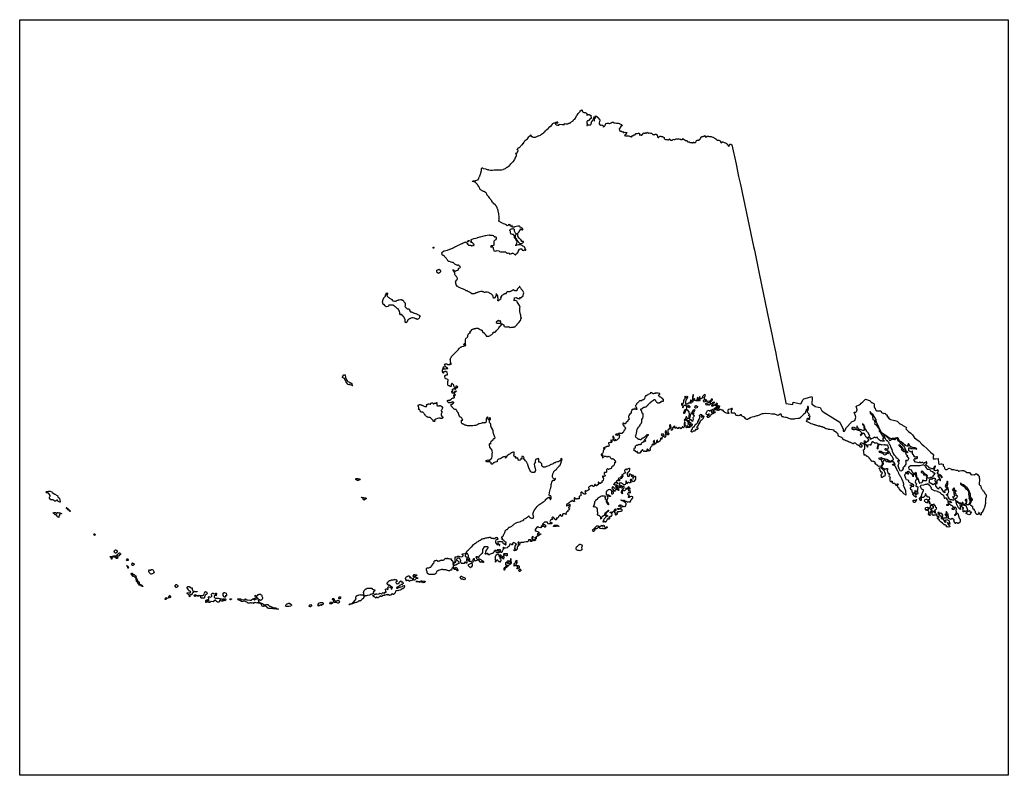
# Model space of a CAD drawing. Extents: x 0.1 to 10.9, y 0.1 to 8.4.
import ezdxf

# ---------------------------------------------------------------- set-up
doc = ezdxf.new("R2010")
doc.units = 0
doc.header["$MEASUREMENT"] = 0
doc.layers.add('STATE', color=7, linetype='CONTINUOUS')

# ---------------------------------------------------------------- blocks, each defined once
blk = doc.blocks.new('BLOCK_2')
at = {"layer": 'STATE'}
for points in [[(0.093, 0.099), (0.093, 8.373), (10.92, 8.373), (10.92, 0.099), (0.093, 0.099)], [(0.613, 3.019), (0.613, 3.022), (0.617, 3.019), (0.613, 3.019)]]:
    blk.add_lwpolyline(points, dxfattribs=at)
at = {"layer": 'STATE', "color": 2}
for points in [[(5.013, 5.956), (5.017, 5.956), (5.017, 5.95), (5.013, 5.95), (5.007, 5.95), (5.003, 5.943), (5, 5.94), (5, 5.943), (4.997, 5.943), (4.997, 5.946), (4.997, 5.95), (5, 5.95), (5, 5.953), (5.003, 5.953), (5.007, 5.956), (5.013, 5.956)], [(4.63, 5.876), (4.63, 5.873), (4.627, 5.873), (4.623, 5.873), (4.623, 5.876), (4.623, 5.88), (4.623, 5.883), (4.627, 5.883), (4.63, 5.883), (4.63, 5.876)], [(4.663, 5.63), (4.67, 5.636), (4.673, 5.636), (4.677, 5.636), (4.683, 5.64), (4.693, 5.636), (4.697, 5.633), (4.697, 5.63), (4.7, 5.623), (4.7, 5.616), (4.7, 5.613), (4.697, 5.61), (4.69, 5.603), (4.687, 5.6), (4.68, 5.596), (4.673, 5.6), (4.667, 5.603), (4.66, 5.61), (4.66, 5.616), (4.66, 5.62), (4.66, 5.626), (4.663, 5.63)], [(4.103, 5.363), (4.107, 5.366), (4.107, 5.37), (4.107, 5.376), (4.11, 5.383), (4.113, 5.38), (4.117, 5.38), (4.117, 5.383), (4.12, 5.38), (4.12, 5.376), (4.12, 5.373), (4.12, 5.37), (4.12, 5.366), (4.117, 5.366), (4.117, 5.363), (4.117, 5.36), (4.113, 5.356), (4.113, 5.353), (4.117, 5.35), (4.117, 5.346), (4.127, 5.336), (4.137, 5.33), (4.143, 5.323), (4.157, 5.316), (4.16, 5.313), (4.167, 5.31), (4.177, 5.3), (4.18, 5.296), (4.183, 5.296), (4.197, 5.29), (4.203, 5.29), (4.21, 5.29), (4.217, 5.296), (4.223, 5.296), (4.223, 5.3), (4.233, 5.303), (4.237, 5.303), (4.243, 5.306), (4.247, 5.306), (4.25, 5.306), (4.263, 5.31), (4.267, 5.31), (4.27, 5.31), (4.273, 5.31), (4.273, 5.306), (4.277, 5.306), (4.28, 5.306), (4.283, 5.303), (4.287, 5.303), (4.287, 5.306), (4.29, 5.303), (4.293, 5.303), (4.293, 5.3), (4.297, 5.296), (4.297, 5.293), (4.303, 5.28), (4.307, 5.276), (4.31, 5.273), (4.313, 5.273), (4.313, 5.263), (4.313, 5.253), (4.313, 5.243), (4.313, 5.239), (4.31, 5.233), (4.313, 5.229), (4.317, 5.226), (4.32, 5.223), (4.327, 5.219), (4.33, 5.216), (4.333, 5.213), (4.337, 5.209), (4.34, 5.206), (4.347, 5.206), (4.35, 5.206), (4.36, 5.203), (4.36, 5.199), (4.367, 5.189), (4.367, 5.186), (4.37, 5.183), (4.37, 5.179), (4.373, 5.176), (4.383, 5.173), (4.387, 5.169), (4.39, 5.169), (4.397, 5.166), (4.4, 5.166), (4.403, 5.163), (4.407, 5.163), (4.427, 5.156), (4.43, 5.156), (4.433, 5.156), (4.44, 5.153), (4.447, 5.149), (4.45, 5.149), (4.45, 5.146), (4.467, 5.136), (4.47, 5.136), (4.473, 5.133), (4.477, 5.133), (4.48, 5.129), (4.473, 5.119), (4.467, 5.106), (4.463, 5.103), (4.46, 5.099), (4.46, 5.096), (4.453, 5.093), (4.447, 5.089), (4.443, 5.089), (4.437, 5.096), (4.433, 5.099), (4.43, 5.099), (4.423, 5.103), (4.417, 5.106), (4.403, 5.109), (4.393, 5.109), (4.387, 5.109), (4.377, 5.106), (4.373, 5.103), (4.367, 5.099), (4.36, 5.096), (4.353, 5.093), (4.35, 5.089), (4.347, 5.086), (4.343, 5.086), (4.343, 5.083), (4.34, 5.079), (4.34, 5.076), (4.337, 5.063), (4.323, 5.053), (4.31, 5.063), (4.313, 5.066), (4.313, 5.089), (4.31, 5.093), (4.31, 5.103), (4.307, 5.103), (4.303, 5.113), (4.3, 5.119), (4.297, 5.123), (4.293, 5.126), (4.29, 5.126), (4.287, 5.129), (4.287, 5.136), (4.283, 5.136), (4.283, 5.139), (4.28, 5.139), (4.277, 5.143), (4.273, 5.143), (4.273, 5.146), (4.27, 5.146), (4.267, 5.146), (4.27, 5.143), (4.267, 5.143), (4.263, 5.146), (4.26, 5.146), (4.257, 5.146), (4.257, 5.149), (4.257, 5.153), (4.257, 5.156), (4.257, 5.159), (4.257, 5.166), (4.253, 5.176), (4.253, 5.183), (4.247, 5.193), (4.237, 5.206), (4.23, 5.209), (4.213, 5.226), (4.21, 5.226), (4.207, 5.229), (4.203, 5.233), (4.193, 5.239), (4.19, 5.243), (4.187, 5.243), (4.183, 5.246), (4.17, 5.249), (4.163, 5.249), (4.16, 5.249), (4.143, 5.246), (4.137, 5.246), (4.137, 5.243), (4.133, 5.243), (4.133, 5.239), (4.133, 5.236), (4.13, 5.236), (4.127, 5.233), (4.11, 5.229), (4.107, 5.229), (4.1, 5.236), (4.093, 5.239), (4.093, 5.243), (4.083, 5.253), (4.08, 5.253), (4.073, 5.256), (4.07, 5.273), (4.067, 5.28), (4.067, 5.283), (4.07, 5.296), (4.073, 5.313), (4.077, 5.316), (4.077, 5.32), (4.08, 5.323), (4.08, 5.326), (4.083, 5.33), (4.087, 5.336), (4.093, 5.34), (4.097, 5.343), (4.1, 5.346), (4.1, 5.36), (4.103, 5.363)], [(4.863, 2.466), (4.863, 2.479), (4.863, 2.482), (4.863, 2.486), (4.867, 2.489), (4.873, 2.492), (4.877, 2.492), (4.887, 2.496), (4.893, 2.499), (4.897, 2.499), (4.903, 2.499), (4.907, 2.499), (4.907, 2.496), (4.91, 2.496), (4.917, 2.496), (4.93, 2.492), (4.943, 2.496), (4.947, 2.499), (4.95, 2.502), (4.95, 2.506), (4.95, 2.512), (4.947, 2.512), (4.943, 2.512), (4.94, 2.512), (4.94, 2.516), (4.943, 2.516), (4.943, 2.522), (4.947, 2.522), (4.95, 2.522), (4.97, 2.529), (4.973, 2.529), (4.98, 2.532), (4.983, 2.536), (4.99, 2.546), (4.997, 2.559), (5.007, 2.569), (5.013, 2.572), (5.02, 2.579), (5.023, 2.582), (5.037, 2.596), (5.04, 2.599), (5.043, 2.602), (5.057, 2.616), (5.063, 2.626), (5.07, 2.629), (5.073, 2.632), (5.077, 2.636), (5.08, 2.636), (5.083, 2.639), (5.087, 2.639), (5.09, 2.642), (5.097, 2.649), (5.1, 2.652), (5.103, 2.656), (5.113, 2.659), (5.12, 2.662), (5.123, 2.666), (5.13, 2.669), (5.137, 2.672), (5.147, 2.682), (5.15, 2.686), (5.153, 2.689), (5.157, 2.689), (5.16, 2.689), (5.167, 2.689), (5.173, 2.692), (5.183, 2.692), (5.187, 2.696), (5.197, 2.699), (5.2, 2.699), (5.21, 2.699), (5.22, 2.702), (5.223, 2.702), (5.23, 2.702), (5.24, 2.706), (5.243, 2.706), (5.247, 2.706), (5.25, 2.706), (5.25, 2.699), (5.257, 2.696), (5.26, 2.696), (5.27, 2.696), (5.273, 2.696), (5.28, 2.696), (5.283, 2.692), (5.287, 2.692), (5.293, 2.692), (5.293, 2.696), (5.297, 2.696), (5.307, 2.702), (5.31, 2.702), (5.317, 2.706), (5.32, 2.706), (5.32, 2.702), (5.323, 2.702), (5.33, 2.689), (5.327, 2.682), (5.327, 2.676), (5.323, 2.679), (5.32, 2.679), (5.307, 2.676), (5.303, 2.662), (5.303, 2.656), (5.303, 2.652), (5.303, 2.649), (5.323, 2.622), (5.33, 2.626), (5.33, 2.629), (5.337, 2.626), (5.347, 2.616), (5.35, 2.616), (5.35, 2.619), (5.35, 2.622), (5.347, 2.626), (5.343, 2.626), (5.333, 2.636), (5.333, 2.659), (5.34, 2.662), (5.347, 2.659), (5.357, 2.659), (5.37, 2.659), (5.373, 2.659), (5.38, 2.659), (5.38, 2.656), (5.383, 2.649), (5.383, 2.642), (5.39, 2.632), (5.397, 2.636), (5.407, 2.629), (5.413, 2.622), (5.417, 2.622), (5.42, 2.626), (5.417, 2.629), (5.413, 2.636), (5.41, 2.639), (5.42, 2.642), (5.42, 2.652), (5.41, 2.656), (5.403, 2.662), (5.397, 2.669), (5.383, 2.676), (5.377, 2.682), (5.377, 2.686), (5.38, 2.692), (5.38, 2.696), (5.377, 2.696), (5.373, 2.699), (5.373, 2.696), (5.37, 2.696), (5.373, 2.702), (5.38, 2.712), (5.383, 2.716), (5.39, 2.722), (5.39, 2.726), (5.39, 2.729), (5.393, 2.729), (5.393, 2.732), (5.397, 2.736), (5.407, 2.756), (5.41, 2.769), (5.41, 2.776), (5.417, 2.782), (5.42, 2.786), (5.423, 2.789), (5.427, 2.789), (5.433, 2.792), (5.443, 2.802), (5.443, 2.806), (5.447, 2.809), (5.453, 2.816), (5.457, 2.816), (5.46, 2.816), (5.467, 2.819), (5.477, 2.822), (5.483, 2.826), (5.487, 2.829), (5.493, 2.836), (5.5, 2.842), (5.503, 2.846), (5.507, 2.849), (5.513, 2.856), (5.517, 2.856), (5.53, 2.862), (5.537, 2.866), (5.547, 2.869), (5.553, 2.872), (5.567, 2.876), (5.58, 2.879), (5.583, 2.879), (5.583, 2.882), (5.593, 2.886), (5.603, 2.889), (5.613, 2.896), (5.61, 2.902), (5.613, 2.902), (5.633, 2.912), (5.633, 2.916), (5.637, 2.916), (5.643, 2.919), (5.647, 2.919), (5.647, 2.922), (5.653, 2.926), (5.657, 2.929), (5.663, 2.932), (5.667, 2.936), (5.67, 2.939), (5.67, 2.936), (5.673, 2.932), (5.677, 2.926), (5.68, 2.922), (5.683, 2.922), (5.687, 2.919), (5.697, 2.916), (5.713, 2.916), (5.717, 2.916), (5.72, 2.922), (5.723, 2.929), (5.72, 2.932), (5.72, 2.936), (5.717, 2.946), (5.717, 2.949), (5.717, 2.952), (5.713, 2.959), (5.717, 2.969), (5.72, 2.979), (5.72, 2.982), (5.723, 2.989), (5.723, 2.992), (5.727, 2.999), (5.75, 3.029), (5.76, 3.042), (5.777, 3.059), (5.78, 3.062), (5.8, 3.076), (5.803, 3.076), (5.813, 3.082), (5.823, 3.089), (5.827, 3.089), (5.83, 3.093), (5.833, 3.096), (5.84, 3.099), (5.84, 3.102), (5.85, 3.112), (5.853, 3.119), (5.88, 3.139), (5.893, 3.146), (5.897, 3.146), (5.897, 3.143), (5.897, 3.136), (5.9, 3.126), (5.903, 3.122), (5.907, 3.119), (5.91, 3.119), (5.91, 3.122), (5.913, 3.129), (5.913, 3.133), (5.913, 3.136), (5.913, 3.143), (5.913, 3.149), (5.91, 3.156), (5.91, 3.159), (5.903, 3.159), (5.897, 3.159), (5.893, 3.166), (5.893, 3.169), (5.897, 3.193), (5.897, 3.196), (5.9, 3.209), (5.907, 3.239), (5.91, 3.246), (5.913, 3.266), (5.913, 3.269), (5.913, 3.273), (5.913, 3.279), (5.913, 3.283), (5.913, 3.286), (5.917, 3.289), (5.917, 3.293), (5.917, 3.296), (5.917, 3.299), (5.92, 3.306), (5.92, 3.316), (5.923, 3.316), (5.927, 3.323), (5.927, 3.326), (5.93, 3.326), (5.933, 3.329), (5.937, 3.326), (5.953, 3.329), (5.953, 3.333), (5.96, 3.343), (5.96, 3.349), (5.957, 3.349), (5.953, 3.346), (5.95, 3.343), (5.947, 3.343), (5.933, 3.356), (5.93, 3.363), (5.93, 3.373), (5.93, 3.376), (5.93, 3.379), (5.933, 3.399), (5.937, 3.406), (5.943, 3.423), (5.943, 3.426), (5.947, 3.429), (5.95, 3.433), (5.957, 3.439), (5.96, 3.439), (5.963, 3.439), (5.97, 3.446), (5.973, 3.449), (5.977, 3.459), (5.98, 3.463), (5.983, 3.466), (5.997, 3.479), (6.003, 3.483), (6.003, 3.486), (6.013, 3.493), (6.013, 3.496), (6.023, 3.526), (6.027, 3.533), (6.023, 3.536), (6.023, 3.539), (6.023, 3.543), (6.03, 3.546), (6.03, 3.549), (6.033, 3.553), (6.03, 3.563), (6.023, 3.569), (6.02, 3.566), (6.02, 3.556), (6.017, 3.546), (6.007, 3.543), (6, 3.539), (5.997, 3.536), (5.993, 3.536), (5.993, 3.533), (5.987, 3.533), (5.983, 3.533), (5.97, 3.529), (5.957, 3.519), (5.947, 3.519), (5.94, 3.516), (5.94, 3.513), (5.937, 3.509), (5.913, 3.503), (5.91, 3.503), (5.903, 3.499), (5.9, 3.496), (5.897, 3.493), (5.887, 3.489), (5.863, 3.479), (5.857, 3.476), (5.847, 3.473), (5.84, 3.473), (5.833, 3.473), (5.827, 3.473), (5.827, 3.476), (5.82, 3.479), (5.817, 3.483), (5.81, 3.489), (5.81, 3.493), (5.81, 3.496), (5.81, 3.506), (5.81, 3.509), (5.803, 3.516), (5.8, 3.519), (5.797, 3.523), (5.793, 3.526), (5.787, 3.529), (5.783, 3.529), (5.78, 3.529), (5.777, 3.533), (5.777, 3.536), (5.777, 3.539), (5.777, 3.543), (5.777, 3.546), (5.777, 3.553), (5.777, 3.556), (5.777, 3.563), (5.773, 3.566), (5.77, 3.569), (5.757, 3.559), (5.753, 3.559), (5.75, 3.559), (5.743, 3.556), (5.74, 3.539), (5.74, 3.533), (5.743, 3.529), (5.743, 3.526), (5.74, 3.519), (5.737, 3.516), (5.733, 3.516), (5.733, 3.513), (5.73, 3.513), (5.727, 3.506), (5.73, 3.483), (5.737, 3.459), (5.743, 3.443), (5.747, 3.439), (5.743, 3.436), (5.733, 3.419), (5.73, 3.416), (5.727, 3.413), (5.723, 3.413), (5.72, 3.413), (5.717, 3.413), (5.713, 3.413), (5.707, 3.413), (5.69, 3.423), (5.687, 3.423), (5.687, 3.426), (5.687, 3.429), (5.673, 3.456), (5.67, 3.466), (5.663, 3.486), (5.657, 3.499), (5.657, 3.506), (5.653, 3.509), (5.647, 3.523), (5.643, 3.533), (5.633, 3.543), (5.627, 3.553), (5.623, 3.556), (5.62, 3.556), (5.613, 3.559), (5.603, 3.559), (5.613, 3.573), (5.617, 3.576), (5.613, 3.583), (5.61, 3.586), (5.607, 3.589), (5.603, 3.589), (5.6, 3.589), (5.597, 3.589), (5.593, 3.589), (5.593, 3.586), (5.587, 3.566), (5.58, 3.569), (5.58, 3.559), (5.58, 3.556), (5.577, 3.553), (5.573, 3.549), (5.57, 3.549), (5.56, 3.546), (5.553, 3.556), (5.553, 3.559), (5.55, 3.563), (5.55, 3.566), (5.55, 3.573), (5.54, 3.579), (5.533, 3.573), (5.53, 3.573), (5.527, 3.573), (5.523, 3.576), (5.527, 3.589), (5.513, 3.586), (5.51, 3.593), (5.507, 3.599), (5.5, 3.603), (5.507, 3.613), (5.51, 3.616), (5.507, 3.626), (5.507, 3.636), (5.503, 3.639), (5.497, 3.636), (5.487, 3.633), (5.483, 3.629), (5.48, 3.629), (5.477, 3.629), (5.47, 3.623), (5.467, 3.623), (5.463, 3.619), (5.45, 3.613), (5.43, 3.596), (5.427, 3.593), (5.42, 3.583), (5.417, 3.576), (5.413, 3.573), (5.413, 3.586), (5.413, 3.589), (5.41, 3.589), (5.39, 3.586), (5.383, 3.583), (5.373, 3.576), (5.363, 3.569), (5.36, 3.569), (5.357, 3.566), (5.353, 3.566), (5.337, 3.559), (5.337, 3.556), (5.33, 3.556), (5.33, 3.553), (5.323, 3.546), (5.323, 3.533), (5.297, 3.526), (5.293, 3.519), (5.28, 3.519), (5.28, 3.516), (5.27, 3.509), (5.27, 3.506), (5.263, 3.506), (5.26, 3.506), (5.257, 3.509), (5.257, 3.516), (5.257, 3.519), (5.247, 3.529), (5.243, 3.533), (5.22, 3.533), (5.21, 3.533), (5.193, 3.543), (5.2, 3.543), (5.203, 3.546), (5.207, 3.546), (5.213, 3.546), (5.213, 3.549), (5.223, 3.553), (5.227, 3.549), (5.233, 3.539), (5.243, 3.543), (5.247, 3.556), (5.25, 3.559), (5.263, 3.573), (5.263, 3.576), (5.267, 3.589), (5.267, 3.616), (5.27, 3.633), (5.267, 3.649), (5.267, 3.659), (5.263, 3.663), (5.243, 3.693), (5.24, 3.716), (5.237, 3.726), (5.243, 3.736), (5.253, 3.726), (5.253, 3.736), (5.257, 3.756), (5.263, 3.763), (5.267, 3.766), (5.277, 3.773), (5.277, 3.776), (5.28, 3.779), (5.287, 3.786), (5.293, 3.786), (5.3, 3.793), (5.293, 3.813), (5.283, 3.843), (5.28, 3.859), (5.277, 3.869), (5.277, 3.873), (5.273, 3.879), (5.273, 3.883), (5.263, 3.899), (5.263, 3.903), (5.257, 3.913), (5.253, 3.919), (5.253, 3.936), (5.253, 3.939), (5.253, 3.943), (5.253, 3.946), (5.25, 3.946), (5.247, 3.953), (5.243, 3.959), (5.24, 3.963), (5.24, 3.976), (5.24, 3.983), (5.24, 3.986), (5.243, 3.989), (5.247, 3.993), (5.25, 4.003), (5.25, 4.006), (5.247, 4.013), (5.243, 4.013), (5.24, 4.013), (5.24, 4.009), (5.24, 4.006), (5.233, 3.996), (5.23, 3.993), (5.227, 3.993), (5.223, 4.006), (5.223, 4.013), (5.223, 4.016), (5.217, 4.019), (5.213, 4.019), (5.21, 4.016), (5.207, 4.009), (5.207, 4.006), (5.203, 4.006), (5.2, 3.999), (5.2, 3.996), (5.203, 3.989), (5.2, 3.976), (5.2, 3.973), (5.197, 3.966), (5.197, 3.963), (5.19, 3.959), (5.18, 3.959), (5.177, 3.956), (5.173, 3.959), (5.167, 3.959), (5.16, 3.959), (5.157, 3.959), (5.157, 3.956), (5.153, 3.956), (5.143, 3.953), (5.13, 3.949), (5.123, 3.946), (5.12, 3.946), (5.11, 3.939), (5.103, 3.936), (5.097, 3.933), (5.087, 3.929), (5.077, 3.929), (5.073, 3.929), (5.057, 3.926), (5.05, 3.926), (5.027, 3.926), (5.023, 3.926), (5.02, 3.926), (5.017, 3.926), (5.013, 3.926), (5.007, 3.926), (5, 3.926), (4.997, 3.926), (4.99, 3.929), (4.983, 3.929), (4.977, 3.933), (4.973, 3.933), (4.97, 3.933), (4.967, 3.933), (4.963, 3.936), (4.96, 3.939), (4.957, 3.939), (4.953, 3.939), (4.953, 3.943), (4.947, 3.946), (4.943, 3.946), (4.94, 3.949), (4.937, 3.953), (4.933, 3.959), (4.933, 3.966), (4.933, 3.969), (4.93, 3.973), (4.93, 3.976), (4.93, 3.979), (4.93, 3.983), (4.93, 3.986), (4.933, 3.986), (4.937, 3.989), (4.94, 3.989), (4.943, 3.989), (4.947, 3.989), (4.943, 3.996), (4.937, 4.009), (4.93, 4.013), (4.927, 4.016), (4.923, 4.019), (4.92, 4.019), (4.917, 4.019), (4.91, 4.029), (4.903, 4.049), (4.897, 4.059), (4.9, 4.063), (4.897, 4.066), (4.897, 4.069), (4.893, 4.073), (4.89, 4.073), (4.887, 4.079), (4.883, 4.083), (4.88, 4.086), (4.88, 4.089), (4.88, 4.093), (4.877, 4.096), (4.877, 4.099), (4.873, 4.103), (4.87, 4.103), (4.867, 4.103), (4.86, 4.106), (4.857, 4.106), (4.85, 4.109), (4.843, 4.116), (4.837, 4.123), (4.833, 4.126), (4.83, 4.129), (4.83, 4.133), (4.827, 4.136), (4.823, 4.139), (4.823, 4.143), (4.82, 4.146), (4.82, 4.149), (4.817, 4.153), (4.817, 4.156), (4.817, 4.159), (4.817, 4.163), (4.827, 4.163), (4.83, 4.163), (4.833, 4.166), (4.837, 4.166), (4.843, 4.176), (4.847, 4.179), (4.847, 4.183), (4.843, 4.186), (4.84, 4.186), (4.833, 4.189), (4.81, 4.176), (4.8, 4.179), (4.793, 4.179), (4.783, 4.186), (4.78, 4.193), (4.777, 4.199), (4.78, 4.203), (4.787, 4.206), (4.79, 4.206), (4.793, 4.206), (4.797, 4.206), (4.8, 4.203), (4.803, 4.203), (4.803, 4.206), (4.817, 4.216), (4.82, 4.216), (4.823, 4.223), (4.827, 4.226), (4.84, 4.233), (4.843, 4.229), (4.85, 4.233), (4.853, 4.236), (4.853, 4.239), (4.857, 4.239), (4.853, 4.243), (4.85, 4.249), (4.847, 4.249), (4.847, 4.253), (4.847, 4.256), (4.847, 4.259), (4.847, 4.263), (4.85, 4.259), (4.857, 4.263), (4.863, 4.263), (4.867, 4.266), (4.863, 4.269), (4.853, 4.269), (4.85, 4.269), (4.85, 4.273), (4.85, 4.276), (4.857, 4.289), (4.867, 4.299), (4.87, 4.303), (4.87, 4.299), (4.873, 4.303), (4.877, 4.306), (4.873, 4.306), (4.87, 4.306), (4.86, 4.303), (4.853, 4.296), (4.857, 4.293), (4.843, 4.286), (4.837, 4.283), (4.83, 4.283), (4.83, 4.286), (4.827, 4.299), (4.827, 4.306), (4.837, 4.306), (4.837, 4.309), (4.837, 4.313), (4.833, 4.316), (4.833, 4.323), (4.833, 4.326), (4.837, 4.326), (4.84, 4.329), (4.843, 4.333), (4.847, 4.333), (4.85, 4.333), (4.853, 4.333), (4.863, 4.329), (4.867, 4.329), (4.87, 4.333), (4.873, 4.333), (4.873, 4.339), (4.88, 4.349), (4.883, 4.346), (4.887, 4.346), (4.89, 4.353), (4.887, 4.356), (4.88, 4.359), (4.873, 4.359), (4.87, 4.359), (4.87, 4.356), (4.87, 4.349), (4.87, 4.346), (4.867, 4.343), (4.863, 4.343), (4.86, 4.346), (4.85, 4.353), (4.847, 4.366), (4.843, 4.366), (4.843, 4.369), (4.847, 4.369), (4.847, 4.373), (4.847, 4.376), (4.843, 4.376), (4.83, 4.389), (4.827, 4.389), (4.823, 4.386), (4.82, 4.376), (4.82, 4.373), (4.82, 4.369), (4.817, 4.366), (4.817, 4.359), (4.82, 4.359), (4.817, 4.356), (4.813, 4.356), (4.807, 4.356), (4.797, 4.363), (4.793, 4.363), (4.787, 4.366), (4.783, 4.373), (4.783, 4.376), (4.783, 4.379), (4.783, 4.383), (4.783, 4.399), (4.783, 4.409), (4.783, 4.416), (4.787, 4.419), (4.787, 4.423), (4.787, 4.426), (4.787, 4.429), (4.783, 4.433), (4.763, 4.439), (4.76, 4.439), (4.757, 4.439), (4.753, 4.446), (4.753, 4.449), (4.75, 4.469), (4.75, 4.473), (4.75, 4.476), (4.753, 4.476), (4.763, 4.483), (4.77, 4.483), (4.773, 4.483), (4.777, 4.486), (4.78, 4.489), (4.78, 4.493), (4.78, 4.496), (4.773, 4.509), (4.76, 4.519), (4.753, 4.519), (4.75, 4.519), (4.747, 4.516), (4.74, 4.516), (4.737, 4.516), (4.733, 4.516), (4.733, 4.513), (4.733, 4.509), (4.737, 4.506), (4.733, 4.503), (4.727, 4.506), (4.727, 4.509), (4.723, 4.519), (4.723, 4.523), (4.723, 4.533), (4.723, 4.536), (4.733, 4.569), (4.733, 4.573), (4.737, 4.576), (4.737, 4.573), (4.733, 4.559), (4.733, 4.549), (4.743, 4.549), (4.747, 4.549), (4.75, 4.549), (4.757, 4.549), (4.767, 4.553), (4.78, 4.553), (4.783, 4.553), (4.783, 4.556), (4.777, 4.559), (4.767, 4.566), (4.757, 4.573), (4.757, 4.576), (4.747, 4.599), (4.75, 4.603), (4.77, 4.606), (4.78, 4.599), (4.797, 4.596), (4.8, 4.596), (4.8, 4.599), (4.803, 4.599), (4.803, 4.603), (4.807, 4.603), (4.817, 4.599), (4.82, 4.603), (4.823, 4.603), (4.82, 4.606), (4.813, 4.616), (4.81, 4.626), (4.81, 4.633), (4.81, 4.643), (4.807, 4.653), (4.81, 4.656), (4.81, 4.663), (4.813, 4.669), (4.817, 4.673), (4.82, 4.683), (4.823, 4.683), (4.827, 4.689), (4.83, 4.693), (4.837, 4.699), (4.86, 4.723), (4.88, 4.743), (4.887, 4.749), (4.893, 4.753), (4.897, 4.763), (4.9, 4.766), (4.9, 4.769), (4.903, 4.773), (4.907, 4.773), (4.91, 4.779), (4.913, 4.779), (4.92, 4.786), (4.927, 4.789), (4.93, 4.793), (4.933, 4.793), (4.933, 4.796), (4.937, 4.796), (4.95, 4.799), (4.953, 4.799), (4.957, 4.799), (4.96, 4.803), (4.963, 4.803), (4.98, 4.806), (4.98, 4.813), (4.977, 4.813), (4.97, 4.813), (4.963, 4.813), (4.96, 4.813), (4.957, 4.816), (4.957, 4.819), (4.96, 4.826), (4.96, 4.829), (4.963, 4.829), (4.97, 4.826), (4.97, 4.823), (4.973, 4.819), (4.977, 4.819), (4.977, 4.843), (4.977, 4.846), (4.977, 4.863), (4.973, 4.866), (4.977, 4.873), (4.977, 4.876), (4.98, 4.883), (4.983, 4.886), (4.99, 4.889), (4.993, 4.893), (4.997, 4.896), (5, 4.906), (5, 4.913), (5, 4.916), (5.01, 4.933), (5.013, 4.936), (5.03, 4.943), (5.03, 4.946), (5.027, 4.949), (5.023, 4.949), (5.023, 4.953), (5.023, 4.956), (5.027, 4.959), (5.03, 4.963), (5.033, 4.963), (5.047, 4.979), (5.053, 4.983), (5.057, 4.986), (5.06, 4.986), (5.06, 4.989), (5.07, 4.989), (5.073, 4.993), (5.077, 4.993), (5.08, 4.993), (5.083, 4.993), (5.087, 4.993), (5.09, 4.993), (5.09, 4.996), (5.1, 4.996), (5.103, 4.996), (5.107, 4.996), (5.11, 4.996), (5.113, 4.993), (5.117, 4.993), (5.12, 4.993), (5.12, 4.989), (5.123, 4.989), (5.13, 4.983), (5.133, 4.979), (5.137, 4.979), (5.143, 4.976), (5.147, 4.976), (5.15, 4.976), (5.15, 4.973), (5.153, 4.973), (5.157, 4.973), (5.157, 4.969), (5.157, 4.963), (5.16, 4.959), (5.163, 4.953), (5.167, 4.953), (5.167, 4.949), (5.17, 4.949), (5.173, 4.949), (5.18, 4.946), (5.18, 4.939), (5.18, 4.936), (5.183, 4.936), (5.187, 4.933), (5.19, 4.929), (5.19, 4.926), (5.193, 4.926), (5.193, 4.923), (5.197, 4.919), (5.2, 4.916), (5.203, 4.909), (5.213, 4.909), (5.217, 4.909), (5.23, 4.909)], [(3.657, 4.483), (3.66, 4.456), (3.657, 4.453), (3.66, 4.446), (3.68, 4.419), (3.68, 4.416), (3.713, 4.399), (3.73, 4.389), (3.73, 4.386), (3.73, 4.383), (3.737, 4.369), (3.74, 4.369), (3.74, 4.366), (3.733, 4.366), (3.713, 4.376), (3.707, 4.379), (3.703, 4.379), (3.7, 4.379), (3.697, 4.376), (3.69, 4.379), (3.687, 4.379), (3.687, 4.383), (3.67, 4.403), (3.667, 4.409), (3.663, 4.416), (3.663, 4.419), (3.66, 4.419), (3.65, 4.439), (3.65, 4.443), (3.647, 4.443), (3.643, 4.446), (3.627, 4.456), (3.627, 4.459), (3.63, 4.463), (3.633, 4.466), (3.637, 4.476), (3.637, 4.479), (3.643, 4.483), (3.647, 4.486), (3.653, 4.486), (3.657, 4.483)], [(4.627, 4.166), (4.63, 4.169), (4.633, 4.169), (4.633, 4.173), (4.647, 4.173), (4.65, 4.173), (4.653, 4.173), (4.657, 4.176), (4.657, 4.183), (4.66, 4.183), (4.663, 4.179), (4.663, 4.176), (4.663, 4.173), (4.663, 4.166), (4.663, 4.149), (4.667, 4.149), (4.67, 4.146), (4.677, 4.146), (4.68, 4.143), (4.69, 4.143), (4.69, 4.146), (4.69, 4.149), (4.693, 4.149), (4.697, 4.149), (4.707, 4.143), (4.71, 4.139), (4.72, 4.136), (4.72, 4.133), (4.723, 4.129), (4.723, 4.126), (4.723, 4.123), (4.723, 4.119), (4.717, 4.103), (4.713, 4.096), (4.71, 4.093), (4.71, 4.086), (4.713, 4.086), (4.717, 4.086), (4.717, 4.083), (4.717, 4.073), (4.717, 4.069), (4.713, 4.066), (4.71, 4.056), (4.71, 4.046), (4.713, 4.036), (4.72, 4.026), (4.727, 4.023), (4.727, 4.019), (4.727, 4.013), (4.723, 4.013), (4.723, 4.009), (4.72, 4.009), (4.72, 4.006), (4.713, 4.006), (4.71, 4.006), (4.7, 4.006), (4.697, 4.006), (4.697, 4.009), (4.693, 4.009), (4.683, 4.009), (4.667, 4.006), (4.65, 3.999), (4.64, 3.993), (4.637, 3.989), (4.64, 3.983), (4.64, 3.979), (4.643, 3.979), (4.64, 3.976), (4.637, 3.973), (4.63, 3.973), (4.627, 3.973), (4.62, 3.976), (4.62, 3.979), (4.62, 3.983), (4.62, 3.986), (4.617, 3.989), (4.61, 3.996), (4.603, 4.003), (4.597, 4.009), (4.593, 4.013), (4.59, 4.016), (4.583, 4.016), (4.573, 4.016), (4.563, 4.019), (4.56, 4.019), (4.557, 4.019), (4.557, 4.023), (4.553, 4.026), (4.55, 4.029), (4.543, 4.033), (4.54, 4.036), (4.537, 4.036), (4.533, 4.046), (4.53, 4.046), (4.53, 4.049), (4.527, 4.053), (4.523, 4.056), (4.52, 4.063), (4.507, 4.076), (4.503, 4.076), (4.497, 4.076), (4.49, 4.076), (4.487, 4.079), (4.48, 4.086), (4.48, 4.089), (4.48, 4.093), (4.477, 4.096), (4.473, 4.103), (4.467, 4.106), (4.463, 4.106), (4.46, 4.109), (4.46, 4.113), (4.463, 4.113), (4.463, 4.116), (4.463, 4.126), (4.46, 4.133), (4.457, 4.146), (4.457, 4.149), (4.457, 4.153), (4.463, 4.156), (4.467, 4.156), (4.473, 4.159), (4.477, 4.159), (4.487, 4.156), (4.49, 4.156), (4.493, 4.153), (4.497, 4.153), (4.5, 4.153), (4.507, 4.149), (4.51, 4.149), (4.513, 4.146), (4.53, 4.136), (4.533, 4.136), (4.543, 4.136), (4.55, 4.139), (4.553, 4.146), (4.553, 4.149), (4.55, 4.153), (4.55, 4.156), (4.553, 4.159), (4.557, 4.159), (4.56, 4.163), (4.563, 4.163), (4.567, 4.163), (4.57, 4.166), (4.577, 4.166), (4.587, 4.163), (4.59, 4.163), (4.593, 4.163), (4.597, 4.173), (4.607, 4.179), (4.613, 4.176), (4.617, 4.173), (4.62, 4.169), (4.623, 4.166), (4.627, 4.166)], [(7.417, 4.149), (7.423, 4.149), (7.433, 4.139), (7.433, 4.136), (7.433, 4.133), (7.433, 4.129), (7.423, 4.123), (7.417, 4.129), (7.407, 4.143), (7.417, 4.153), (7.417, 4.149)], [(7.497, 4.143), (7.503, 4.149), (7.517, 4.136), (7.517, 4.133), (7.513, 4.126), (7.513, 4.123), (7.497, 4.119), (7.49, 4.119), (7.487, 4.129), (7.49, 4.139), (7.49, 4.143), (7.493, 4.143), (7.497, 4.143)], [(7.537, 4.216), (7.543, 4.213), (7.543, 4.209), (7.543, 4.203), (7.537, 4.196), (7.527, 4.199), (7.523, 4.199), (7.52, 4.199), (7.51, 4.199), (7.507, 4.199), (7.507, 4.203), (7.52, 4.213), (7.523, 4.213), (7.527, 4.209), (7.53, 4.209), (7.537, 4.216)], [(10.513, 3.116), (10.513, 3.112), (10.51, 3.112), (10.51, 3.119), (10.497, 3.136), (10.493, 3.136), (10.49, 3.136), (10.49, 3.133), (10.493, 3.126), (10.497, 3.119), (10.503, 3.099), (10.5, 3.089), (10.49, 3.066), (10.487, 3.062), (10.483, 3.062), (10.477, 3.062), (10.47, 3.062), (10.463, 3.069), (10.46, 3.072), (10.463, 3.076), (10.467, 3.089), (10.467, 3.093), (10.467, 3.112), (10.467, 3.116), (10.463, 3.122), (10.45, 3.116), (10.447, 3.112), (10.45, 3.112), (10.453, 3.106), (10.457, 3.102), (10.46, 3.099), (10.46, 3.096), (10.46, 3.086), (10.46, 3.082), (10.453, 3.076), (10.443, 3.062), (10.44, 3.062), (10.437, 3.066), (10.433, 3.069), (10.43, 3.072), (10.427, 3.079), (10.427, 3.082), (10.423, 3.086), (10.42, 3.086), (10.417, 3.086), (10.417, 3.082), (10.417, 3.079), (10.417, 3.076), (10.417, 3.072), (10.413, 3.072), (10.41, 3.076), (10.407, 3.076), (10.403, 3.076), (10.4, 3.076), (10.4, 3.079), (10.397, 3.079), (10.393, 3.079), (10.39, 3.079), (10.387, 3.079), (10.383, 3.082), (10.38, 3.082), (10.373, 3.086), (10.373, 3.089), (10.37, 3.089), (10.37, 3.093), (10.367, 3.093), (10.363, 3.096), (10.357, 3.099), (10.35, 3.102), (10.347, 3.102), (10.347, 3.109), (10.34, 3.122), (10.34, 3.126), (10.347, 3.133), (10.353, 3.133), (10.357, 3.136), (10.363, 3.153), (10.367, 3.156), (10.36, 3.159), (10.357, 3.159), (10.35, 3.163), (10.35, 3.166), (10.35, 3.169), (10.35, 3.172), (10.347, 3.183), (10.347, 3.186), (10.34, 3.189), (10.337, 3.193), (10.34, 3.199), (10.35, 3.209), (10.35, 3.213), (10.347, 3.216), (10.34, 3.216), (10.34, 3.213), (10.337, 3.213), (10.333, 3.216), (10.33, 3.229), (10.33, 3.233), (10.33, 3.236), (10.33, 3.239), (10.33, 3.243), (10.327, 3.243), (10.323, 3.243), (10.317, 3.233), (10.307, 3.229), (10.31, 3.223), (10.313, 3.219), (10.32, 3.216), (10.323, 3.213), (10.323, 3.206), (10.323, 3.186), (10.323, 3.183), (10.327, 3.172), (10.33, 3.166), (10.327, 3.156), (10.323, 3.146), (10.313, 3.149), (10.31, 3.143), (10.313, 3.143), (10.32, 3.133), (10.323, 3.122), (10.32, 3.109), (10.313, 3.112), (10.307, 3.116), (10.303, 3.116), (10.293, 3.116), (10.287, 3.116), (10.283, 3.119), (10.277, 3.122), (10.27, 3.133), (10.27, 3.136), (10.263, 3.149), (10.26, 3.156), (10.257, 3.156), (10.25, 3.163), (10.247, 3.166), (10.243, 3.169), (10.243, 3.172), (10.247, 3.172), (10.25, 3.169), (10.253, 3.166), (10.257, 3.166), (10.26, 3.169), (10.26, 3.172), (10.257, 3.179), (10.257, 3.183), (10.257, 3.186), (10.263, 3.193), (10.267, 3.196), (10.27, 3.203), (10.267, 3.216), (10.263, 3.243), (10.25, 3.266), (10.25, 3.283), (10.257, 3.279), (10.26, 3.293), (10.26, 3.313), (10.257, 3.316), (10.257, 3.319), (10.253, 3.316), (10.247, 3.316), (10.247, 3.309), (10.247, 3.296), (10.243, 3.293), (10.24, 3.289), (10.237, 3.283), (10.23, 3.263), (10.25, 3.236), (10.25, 3.233), (10.247, 3.226), (10.247, 3.223), (10.243, 3.223), (10.237, 3.223), (10.227, 3.219), (10.223, 3.206), (10.227, 3.203), (10.227, 3.199), (10.227, 3.196), (10.22, 3.193), (10.217, 3.193), (10.213, 3.199), (10.21, 3.199), (10.21, 3.206), (10.203, 3.219), (10.19, 3.239), (10.177, 3.249), (10.17, 3.253), (10.163, 3.246), (10.157, 3.239), (10.157, 3.236), (10.157, 3.233), (10.143, 3.243), (10.137, 3.253), (10.13, 3.259), (10.123, 3.283), (10.127, 3.289), (10.13, 3.293), (10.133, 3.293), (10.137, 3.293), (10.14, 3.293), (10.143, 3.296), (10.143, 3.309), (10.14, 3.309), (10.14, 3.313), (10.143, 3.326), (10.143, 3.329), (10.157, 3.339), (10.16, 3.339), (10.167, 3.336), (10.173, 3.329), (10.173, 3.326), (10.177, 3.323), (10.177, 3.329), (10.177, 3.336), (10.177, 3.339), (10.17, 3.349), (10.153, 3.379), (10.153, 3.383), (10.157, 3.383), (10.18, 3.376), (10.187, 3.369), (10.183, 3.366), (10.187, 3.363), (10.19, 3.359), (10.193, 3.359), (10.197, 3.356), (10.197, 3.363), (10.197, 3.366), (10.187, 3.383), (10.18, 3.386), (10.173, 3.389), (10.17, 3.386), (10.153, 3.396), (10.147, 3.409), (10.147, 3.413), (10.147, 3.416), (10.153, 3.419), (10.153, 3.429), (10.157, 3.433), (10.153, 3.436), (10.153, 3.439), (10.15, 3.443), (10.147, 3.443), (10.147, 3.439), (10.143, 3.436), (10.137, 3.436), (10.133, 3.436), (10.123, 3.433), (10.12, 3.436), (10.113, 3.436), (10.11, 3.439), (10.11, 3.446), (10.117, 3.466), (10.123, 3.479), (10.123, 3.483), (10.12, 3.483), (10.117, 3.483), (10.113, 3.479), (10.103, 3.463), (10.103, 3.459), (10.103, 3.456), (10.103, 3.453), (10.1, 3.453), (10.083, 3.456), (10.057, 3.466), (10.05, 3.469), (10.05, 3.473), (10.047, 3.476), (10.043, 3.479), (10.04, 3.483), (10.037, 3.483), (10.03, 3.486), (10.02, 3.496), (10.017, 3.503), (10.02, 3.506), (10.027, 3.513), (10.03, 3.519), (10.023, 3.533), (10.02, 3.533), (10.017, 3.533), (10.017, 3.529), (10.013, 3.519), (10.01, 3.519), (10, 3.519), (10, 3.513), (9.993, 3.516), (9.983, 3.523), (9.973, 3.523), (9.967, 3.519), (9.963, 3.519), (9.96, 3.523), (9.957, 3.526), (9.957, 3.529), (9.953, 3.529), (9.95, 3.529), (9.94, 3.519), (9.913, 3.526), (9.903, 3.529), (9.89, 3.546), (9.89, 3.549), (9.89, 3.559), (9.893, 3.566), (9.897, 3.569), (9.9, 3.569), (9.903, 3.569), (9.903, 3.566), (9.907, 3.566), (9.917, 3.569), (9.927, 3.573), (9.927, 3.576), (9.927, 3.586), (9.923, 3.586), (9.917, 3.586), (9.913, 3.583), (9.903, 3.583), (9.897, 3.583), (9.897, 3.586), (9.893, 3.586), (9.89, 3.586), (9.89, 3.589), (9.89, 3.593), (9.89, 3.596), (9.877, 3.613), (9.87, 3.623), (9.87, 3.626), (9.867, 3.639), (9.87, 3.639), (9.87, 3.643), (9.873, 3.646), (9.87, 3.649), (9.867, 3.649), (9.863, 3.646), (9.863, 3.643), (9.857, 3.639), (9.847, 3.643), (9.837, 3.649), (9.833, 3.653), (9.83, 3.659), (9.83, 3.679), (9.83, 3.683), (9.84, 3.686), (9.85, 3.683), (9.85, 3.679), (9.853, 3.679), (9.86, 3.679), (9.867, 3.679), (9.873, 3.679), (9.907, 3.673), (9.917, 3.669), (9.92, 3.673), (9.917, 3.676), (9.9, 3.683), (9.893, 3.686), (9.887, 3.683), (9.853, 3.696), (9.843, 3.703), (9.84, 3.706), (9.837, 3.709), (9.83, 3.729), (9.823, 3.729), (9.82, 3.723), (9.82, 3.719), (9.823, 3.713), (9.823, 3.709), (9.823, 3.706), (9.823, 3.703), (9.82, 3.703), (9.813, 3.703), (9.793, 3.709), (9.747, 3.749), (9.733, 3.759), (9.73, 3.763), (9.727, 3.769), (9.71, 3.793), (9.7, 3.793), (9.663, 3.786), (9.65, 3.786), (9.637, 3.783), (9.61, 3.799), (9.607, 3.803), (9.593, 3.809), (9.583, 3.816), (9.573, 3.823), (9.533, 3.849), (9.477, 3.966), (9.47, 3.986), (9.477, 3.986), (9.473, 3.993), (9.46, 4.016), (9.453, 4.029), (9.44, 4.046), (9.42, 4.066), (9.413, 4.073), (9.407, 4.083), (9.407, 4.076), (9.407, 4.073), (9.407, 4.066), (9.413, 4.056), (9.42, 4.053), (9.42, 4.049), (9.423, 4.049), (9.427, 4.049), (9.433, 4.039), (9.433, 4.036), (9.437, 4.033), (9.437, 4.029), (9.433, 4.019), (9.433, 4.016), (9.437, 4.003), (9.437, 3.996), (9.447, 3.993), (9.45, 3.993), (9.45, 3.989), (9.457, 3.976), (9.46, 3.966), (9.46, 3.959), (9.457, 3.953), (9.473, 3.936), (9.473, 3.933), (9.48, 3.929), (9.48, 3.926), (9.487, 3.913), (9.513, 3.879), (9.517, 3.873), (9.517, 3.869), (9.513, 3.869), (9.513, 3.873), (9.51, 3.873), (9.507, 3.873), (9.507, 3.866), (9.513, 3.859), (9.523, 3.846), (9.537, 3.826), (9.55, 3.806), (9.553, 3.793), (9.553, 3.786), (9.55, 3.789), (9.547, 3.786), (9.547, 3.776), (9.55, 3.773), (9.563, 3.756), (9.56, 3.756), (9.557, 3.759), (9.553, 3.756), (9.543, 3.759), (9.533, 3.763), (9.53, 3.763), (9.523, 3.759), (9.52, 3.763), (9.51, 3.769), (9.497, 3.783), (9.493, 3.786), (9.487, 3.796), (9.483, 3.803), (9.48, 3.803), (9.48, 3.799), (9.473, 3.796), (9.47, 3.796), (9.463, 3.799), (9.453, 3.803), (9.45, 3.803), (9.45, 3.799), (9.44, 3.789), (9.423, 3.783), (9.41, 3.776), (9.41, 3.779), (9.41, 3.783), (9.41, 3.786), (9.41, 3.789), (9.41, 3.793), (9.407, 3.796), (9.403, 3.799), (9.4, 3.796), (9.393, 3.796), (9.39, 3.799), (9.39, 3.803), (9.393, 3.806), (9.397, 3.809), (9.4, 3.813), (9.403, 3.816), (9.4, 3.823), (9.397, 3.823), (9.393, 3.833), (9.39, 3.846), (9.367, 3.869), (9.367, 3.873), (9.367, 3.876), (9.363, 3.879), (9.357, 3.889), (9.347, 3.896), (9.347, 3.899), (9.347, 3.903), (9.353, 3.906), (9.343, 3.929), (9.343, 3.933), (9.33, 3.943), (9.323, 3.946), (9.323, 3.943), (9.323, 3.939), (9.327, 3.936), (9.333, 3.929), (9.34, 3.913), (9.343, 3.879), (9.34, 3.876), (9.333, 3.873), (9.327, 3.873), (9.3, 3.886), (9.293, 3.886), (9.287, 3.886), (9.28, 3.889), (9.27, 3.913), (9.267, 3.923), (9.263, 3.926), (9.26, 3.923), (9.26, 3.919), (9.26, 3.916), (9.26, 3.913), (9.26, 3.906), (9.257, 3.899), (9.25, 3.896), (9.247, 3.899), (9.243, 3.903), (9.24, 3.903), (9.233, 3.906), (9.23, 3.906), (9.227, 3.906), (9.227, 3.899), (9.22, 3.899), (9.217, 3.903), (9.217, 3.906), (9.213, 3.909), (9.207, 3.903), (9.207, 3.899), (9.207, 3.893), (9.21, 3.889), (9.22, 3.886), (9.237, 3.886), (9.24, 3.889), (9.253, 3.886), (9.263, 3.886), (9.267, 3.886), (9.277, 3.879), (9.29, 3.873), (9.317, 3.849), (9.313, 3.843), (9.313, 3.836), (9.31, 3.836), (9.31, 3.833), (9.303, 3.829), (9.3, 3.823), (9.307, 3.819), (9.317, 3.829), (9.32, 3.836), (9.32, 3.843), (9.323, 3.846), (9.333, 3.846), (9.337, 3.849), (9.34, 3.849), (9.35, 3.823), (9.357, 3.809), (9.37, 3.803), (9.373, 3.796), (9.377, 3.789), (9.383, 3.786), (9.387, 3.779), (9.39, 3.769), (9.383, 3.759), (9.383, 3.756), (9.36, 3.739), (9.357, 3.739), (9.353, 3.743), (9.353, 3.746), (9.353, 3.749), (9.353, 3.753), (9.357, 3.756), (9.353, 3.756), (9.343, 3.756), (9.337, 3.749), (9.343, 3.746), (9.343, 3.739), (9.343, 3.733), (9.343, 3.729), (9.327, 3.729), (9.317, 3.736), (9.313, 3.736), (9.307, 3.736), (9.303, 3.736), (9.3, 3.733), (9.3, 3.729), (9.303, 3.726), (9.313, 3.716), (9.317, 3.713), (9.317, 3.706), (9.317, 3.696), (9.313, 3.693), (9.307, 3.693), (9.3, 3.693), (9.297, 3.696), (9.293, 3.699), (9.29, 3.703), (9.293, 3.709), (9.29, 3.713), (9.283, 3.709), (9.28, 3.709), (9.277, 3.713), (9.27, 3.713), (9.27, 3.716), (9.267, 3.716), (9.267, 3.719), (9.247, 3.736), (9.24, 3.736), (9.233, 3.736), (9.223, 3.729), (9.22, 3.729), (9.217, 3.729), (9.217, 3.733), (9.207, 3.736), (9.2, 3.739), (9.197, 3.743), (9.193, 3.743), (9.19, 3.743), (9.187, 3.743), (9.173, 3.749), (9.17, 3.749), (9.167, 3.753), (9.163, 3.753), (9.16, 3.756), (9.147, 3.763), (9.143, 3.763), (9.133, 3.769), (9.127, 3.773), (9.12, 3.769), (9.12, 3.773), (9.113, 3.773), (9.113, 3.776), (9.113, 3.779), (9.11, 3.783), (9.11, 3.786), (9.107, 3.786), (9.087, 3.803), (9.07, 3.809), (9.067, 3.809), (9.06, 3.813), (9.06, 3.816), (9.057, 3.819), (9.057, 3.823), (9.057, 3.826), (9.057, 3.833), (9.053, 3.839), (9.05, 3.843), (9.043, 3.849), (9.027, 3.859), (9.013, 3.869), (9.013, 3.873), (9.013, 3.876), (9.013, 3.879), (9.01, 3.879), (8.99, 3.883), (8.987, 3.883), (8.967, 3.886), (8.963, 3.886), (8.957, 3.886), (8.953, 3.886), (8.947, 3.889), (8.93, 3.893), (8.927, 3.893), (8.923, 3.893), (8.913, 3.899), (8.91, 3.903), (8.907, 3.903), (8.903, 3.906), (8.9, 3.906), (8.893, 3.909), (8.887, 3.913), (8.877, 3.916), (8.873, 3.916), (8.867, 3.919), (8.86, 3.919), (8.857, 3.923), (8.85, 3.923), (8.847, 3.923), (8.843, 3.923), (8.833, 3.926), (8.823, 3.929), (8.813, 3.933), (8.81, 3.933), (8.803, 3.933), (8.8, 3.936), (8.787, 3.939), (8.78, 3.943), (8.763, 3.949), (8.753, 3.953), (8.75, 3.956), (8.743, 3.959), (8.727, 3.966), (8.717, 3.969), (8.71, 3.973), (8.707, 3.976), (8.71, 3.979), (8.713, 3.979), (8.717, 3.983), (8.717, 3.993), (8.72, 4.006), (8.723, 4.009), (8.73, 4.009), (8.733, 4.009), (8.733, 4.006), (8.733, 4.003), (8.73, 4.003), (8.733, 3.999), (8.737, 3.999), (8.74, 3.999), (8.743, 3.999), (8.747, 4.003), (8.747, 4.006), (8.743, 4.006), (8.743, 4.009), (8.743, 4.013), (8.747, 4.019), (8.747, 4.023), (8.75, 4.029), (8.747, 4.036), (8.743, 4.033), (8.74, 4.036), (8.737, 4.036), (8.737, 4.039), (8.737, 4.043), (8.74, 4.046), (8.743, 4.049), (8.737, 4.056), (8.733, 4.059), (8.73, 4.063), (8.723, 4.079), (8.72, 4.086), (8.72, 4.093), (8.72, 4.096), (8.723, 4.096), (8.727, 4.096), (8.73, 4.103), (8.733, 4.106), (8.733, 4.123), (8.733, 4.129), (8.73, 4.136), (8.72, 4.136), (8.72, 4.133), (8.72, 4.126), (8.72, 4.109), (8.713, 4.103), (8.707, 4.103), (8.707, 4.099), (8.7, 4.079), (8.7, 4.069), (8.697, 4.063), (8.683, 4.053), (8.657, 4.029), (8.65, 4.026), (8.647, 4.026), (8.647, 4.023), (8.647, 4.019), (8.643, 4.016), (8.637, 4.009), (8.633, 4.009), (8.633, 4.006), (8.63, 4.006), (8.627, 4.006), (8.617, 4.006), (8.583, 4.003), (8.577, 3.999), (8.563, 3.999), (8.537, 3.999), (8.53, 4.003), (8.517, 4.006), (8.503, 4.013), (8.49, 4.016), (8.483, 4.016), (8.48, 4.016), (8.46, 4.019), (8.46, 4.023), (8.45, 4.023), (8.447, 4.023), (8.443, 4.026), (8.44, 4.029), (8.433, 4.053), (8.423, 4.053), (8.41, 4.046), (8.4, 4.039), (8.37, 4.049), (8.363, 4.053), (8.357, 4.053), (8.35, 4.053), (8.34, 4.053), (8.333, 4.053), (8.33, 4.053), (8.31, 4.056), (8.263, 4.059), (8.257, 4.059), (8.24, 4.056), (8.223, 4.056), (8.213, 4.053), (8.207, 4.049), (8.183, 4.039), (8.173, 4.036), (8.167, 4.036), (8.133, 4.026), (8.117, 4.019), (8.1, 4.016), (8.097, 4.013), (8.09, 4.013), (8.09, 4.009), (8.077, 4.003), (8.073, 4.003), (8.067, 3.999), (8.063, 3.996), (8.06, 3.996), (8.057, 3.996), (8.05, 3.999), (8.047, 3.999), (8.047, 4.003), (8.043, 4.003), (8.037, 4.003), (8.037, 4.006), (8.037, 4.009), (8.037, 4.013), (8.02, 4.026), (8.007, 4.033), (8.003, 4.033), (8, 4.039), (7.997, 4.046), (7.987, 4.046), (7.983, 4.046), (7.98, 4.043), (7.98, 4.039), (7.97, 4.036), (7.963, 4.039), (7.96, 4.043), (7.957, 4.043), (7.953, 4.039), (7.953, 4.036), (7.95, 4.039), (7.947, 4.039), (7.943, 4.039), (7.937, 4.043), (7.933, 4.049), (7.933, 4.053), (7.933, 4.056), (7.923, 4.063), (7.917, 4.066), (7.913, 4.066), (7.897, 4.066), (7.893, 4.063), (7.89, 4.063), (7.89, 4.086), (7.893, 4.103), (7.897, 4.103), (7.9, 4.113), (7.897, 4.116), (7.893, 4.116), (7.89, 4.116), (7.887, 4.113), (7.88, 4.109), (7.877, 4.109), (7.87, 4.109), (7.857, 4.103), (7.85, 4.099), (7.847, 4.096), (7.847, 4.089), (7.847, 4.083), (7.853, 4.073), (7.863, 4.063), (7.86, 4.059), (7.847, 4.059), (7.823, 4.069), (7.8, 4.083), (7.797, 4.089), (7.8, 4.089), (7.8, 4.093), (7.797, 4.093), (7.793, 4.096), (7.79, 4.099), (7.783, 4.099), (7.77, 4.103), (7.76, 4.103), (7.753, 4.099), (7.743, 4.093), (7.74, 4.093), (7.73, 4.096), (7.727, 4.096), (7.727, 4.099), (7.733, 4.106), (7.74, 4.109), (7.75, 4.116), (7.753, 4.123), (7.757, 4.129), (7.757, 4.133), (7.76, 4.136), (7.76, 4.139), (7.757, 4.143), (7.753, 4.139), (7.75, 4.136), (7.747, 4.129), (7.747, 4.126), (7.743, 4.126), (7.723, 4.113), (7.713, 4.103), (7.71, 4.099), (7.703, 4.096), (7.69, 4.089), (7.683, 4.086), (7.673, 4.089), (7.67, 4.086), (7.667, 4.086), (7.67, 4.079), (7.67, 4.073), (7.673, 4.073), (7.677, 4.076), (7.68, 4.076), (7.703, 4.083), (7.71, 4.079), (7.703, 4.069), (7.693, 4.059), (7.683, 4.056), (7.68, 4.056), (7.67, 4.049), (7.667, 4.046), (7.66, 4.043), (7.657, 4.039), (7.653, 4.036), (7.65, 4.029), (7.647, 4.026), (7.643, 4.026), (7.643, 4.023), (7.64, 4.023), (7.64, 4.019), (7.637, 4.016), (7.633, 4.016), (7.63, 4.016), (7.623, 4.026), (7.623, 4.029), (7.623, 4.033), (7.627, 4.036), (7.637, 4.043), (7.64, 4.043), (7.643, 4.049), (7.647, 4.053), (7.643, 4.053), (7.637, 4.053), (7.633, 4.049), (7.63, 4.046), (7.627, 4.046), (7.617, 4.049), (7.613, 4.053), (7.613, 4.059), (7.613, 4.063), (7.623, 4.086), (7.627, 4.093), (7.63, 4.093), (7.64, 4.096), (7.64, 4.093), (7.643, 4.089), (7.653, 4.089), (7.663, 4.096), (7.673, 4.099), (7.677, 4.106), (7.697, 4.113), (7.707, 4.119), (7.723, 4.133), (7.733, 4.136), (7.737, 4.136), (7.74, 4.136), (7.747, 4.139), (7.747, 4.143), (7.743, 4.146), (7.74, 4.146), (7.737, 4.143), (7.733, 4.143), (7.73, 4.143), (7.73, 4.149), (7.73, 4.156), (7.73, 4.159), (7.733, 4.159), (7.737, 4.166), (7.737, 4.169), (7.733, 4.166), (7.73, 4.166), (7.73, 4.163), (7.727, 4.156), (7.727, 4.153), (7.723, 4.149), (7.72, 4.146), (7.717, 4.143), (7.713, 4.143), (7.713, 4.146), (7.713, 4.149), (7.717, 4.159), (7.723, 4.163), (7.723, 4.166), (7.727, 4.169), (7.727, 4.173), (7.727, 4.176), (7.717, 4.163), (7.71, 4.159), (7.71, 4.156), (7.707, 4.156), (7.7, 4.153), (7.697, 4.149), (7.693, 4.146), (7.687, 4.143), (7.677, 4.139), (7.677, 4.143), (7.673, 4.146), (7.673, 4.149), (7.683, 4.163), (7.687, 4.163), (7.69, 4.169), (7.693, 4.169), (7.697, 4.173), (7.703, 4.179), (7.703, 4.183), (7.703, 4.186), (7.7, 4.189), (7.697, 4.186), (7.693, 4.183), (7.693, 4.179), (7.69, 4.176)], [(7.48, 4.106), (7.483, 4.103), (7.483, 4.099), (7.483, 4.093), (7.477, 4.083), (7.473, 4.069), (7.477, 4.059), (7.47, 4.053), (7.467, 4.049), (7.47, 4.046), (7.477, 4.046), (7.48, 4.039), (7.477, 4.029), (7.473, 4.019), (7.467, 4.013), (7.47, 3.999), (7.47, 3.996), (7.467, 3.986), (7.463, 3.973), (7.46, 3.973), (7.453, 3.979), (7.45, 3.983), (7.453, 3.986), (7.45, 3.986), (7.447, 3.989), (7.44, 3.993), (7.433, 3.989), (7.43, 3.993), (7.433, 3.996), (7.433, 4.006), (7.443, 4.049), (7.45, 4.069), (7.45, 4.073), (7.453, 4.069), (7.45, 4.066), (7.457, 4.059), (7.46, 4.059), (7.46, 4.063), (7.463, 4.063), (7.46, 4.069), (7.46, 4.079), (7.46, 4.083), (7.473, 4.099), (7.48, 4.106)], [(7.567, 3.996), (7.56, 3.989), (7.557, 3.989), (7.553, 3.983), (7.55, 3.983), (7.55, 3.979), (7.547, 3.976), (7.547, 3.973), (7.543, 3.973), (7.543, 3.966), (7.53, 3.949), (7.53, 3.946), (7.527, 3.946), (7.527, 3.943), (7.527, 3.939), (7.527, 3.936), (7.523, 3.933), (7.517, 3.923), (7.51, 3.916), (7.51, 3.913), (7.51, 3.909), (7.51, 3.906), (7.513, 3.903), (7.513, 3.906), (7.52, 3.903), (7.52, 3.896), (7.52, 3.893), (7.517, 3.889), (7.51, 3.886), (7.51, 3.883), (7.507, 3.883), (7.507, 3.886), (7.5, 3.886), (7.497, 3.886), (7.493, 3.886), (7.49, 3.879), (7.49, 3.876), (7.487, 3.873), (7.487, 3.869), (7.483, 3.869), (7.477, 3.869), (7.473, 3.866), (7.47, 3.866), (7.467, 3.863), (7.463, 3.859), (7.457, 3.856), (7.45, 3.859), (7.447, 3.859), (7.447, 3.863), (7.45, 3.876), (7.45, 3.883), (7.453, 3.886), (7.457, 3.889), (7.463, 3.889), (7.463, 3.896), (7.463, 3.899), (7.463, 3.903), (7.473, 3.916), (7.477, 3.913), (7.48, 3.913), (7.48, 3.916), (7.483, 3.919), (7.483, 3.923), (7.487, 3.929), (7.497, 3.943), (7.51, 3.953), (7.513, 3.956), (7.517, 3.959), (7.52, 3.963), (7.52, 3.969), (7.53, 3.989), (7.53, 3.993), (7.53, 3.996), (7.53, 3.999), (7.533, 4.003), (7.54, 4.003), (7.543, 4.009), (7.543, 4.016), (7.543, 4.023), (7.547, 4.026), (7.547, 4.033), (7.543, 4.033), (7.54, 4.033), (7.54, 4.036), (7.54, 4.039), (7.55, 4.049), (7.557, 4.053), (7.557, 4.049), (7.56, 4.049), (7.56, 4.046), (7.557, 4.043), (7.56, 4.039), (7.563, 4.039), (7.57, 4.043), (7.573, 4.043), (7.573, 4.039), (7.573, 4.036), (7.56, 4.026), (7.56, 4.019), (7.563, 4.016), (7.567, 4.019), (7.58, 4.033), (7.583, 4.033), (7.587, 4.033), (7.59, 4.029), (7.583, 4.019), (7.577, 4.006), (7.567, 3.996)], [(6.603, 3.769), (6.6, 3.769), (6.597, 3.766), (6.597, 3.769), (6.597, 3.773), (6.6, 3.773), (6.6, 3.776), (6.603, 3.783), (6.603, 3.796), (6.593, 3.813), (6.59, 3.816), (6.59, 3.806), (6.59, 3.799), (6.593, 3.796), (6.593, 3.793), (6.593, 3.786), (6.593, 3.783), (6.59, 3.773), (6.587, 3.769), (6.577, 3.766), (6.573, 3.769), (6.57, 3.773), (6.567, 3.769), (6.567, 3.766), (6.567, 3.763), (6.57, 3.759), (6.573, 3.759), (6.577, 3.756), (6.577, 3.753), (6.57, 3.743), (6.57, 3.739), (6.567, 3.743), (6.563, 3.743), (6.56, 3.743), (6.55, 3.739), (6.543, 3.739), (6.543, 3.733), (6.547, 3.726), (6.55, 3.719), (6.553, 3.713), (6.547, 3.706), (6.547, 3.703), (6.537, 3.699), (6.533, 3.699), (6.527, 3.703), (6.523, 3.699), (6.52, 3.699), (6.517, 3.696), (6.513, 3.689), (6.513, 3.693), (6.507, 3.693), (6.507, 3.689), (6.503, 3.689), (6.5, 3.689), (6.497, 3.689), (6.493, 3.683), (6.49, 3.683), (6.487, 3.683), (6.487, 3.679), (6.49, 3.676), (6.5, 3.676), (6.5, 3.673), (6.493, 3.666), (6.487, 3.663), (6.487, 3.659), (6.483, 3.653), (6.483, 3.636), (6.477, 3.623), (6.47, 3.616), (6.467, 3.616), (6.463, 3.616), (6.463, 3.613), (6.463, 3.606), (6.467, 3.606), (6.47, 3.609), (6.477, 3.609), (6.48, 3.603), (6.48, 3.599), (6.477, 3.596), (6.473, 3.593), (6.473, 3.589), (6.477, 3.586), (6.477, 3.576), (6.48, 3.573), (6.48, 3.576), (6.483, 3.579), (6.487, 3.583), (6.497, 3.593), (6.5, 3.593), (6.503, 3.593), (6.513, 3.593), (6.517, 3.589), (6.53, 3.586), (6.53, 3.589), (6.533, 3.589), (6.537, 3.593), (6.547, 3.586), (6.547, 3.589), (6.553, 3.593), (6.56, 3.579), (6.567, 3.573), (6.577, 3.566), (6.58, 3.566), (6.583, 3.566), (6.587, 3.569), (6.59, 3.566), (6.593, 3.563), (6.597, 3.563), (6.6, 3.559), (6.603, 3.556), (6.603, 3.553), (6.607, 3.549), (6.61, 3.546), (6.613, 3.546), (6.613, 3.543), (6.617, 3.536), (6.617, 3.533), (6.617, 3.529), (6.62, 3.529), (6.623, 3.529), (6.623, 3.526), (6.617, 3.526), (6.613, 3.523), (6.613, 3.526), (6.61, 3.526), (6.61, 3.523), (6.607, 3.519), (6.607, 3.516), (6.607, 3.509), (6.603, 3.503), (6.603, 3.499), (6.6, 3.493), (6.597, 3.486), (6.593, 3.483), (6.59, 3.483), (6.577, 3.476), (6.573, 3.469), (6.573, 3.466), (6.573, 3.463), (6.57, 3.459), (6.56, 3.453), (6.557, 3.453), (6.543, 3.449), (6.54, 3.449), (6.537, 3.449), (6.533, 3.453), (6.53, 3.453), (6.523, 3.449), (6.52, 3.446), (6.52, 3.443), (6.52, 3.433), (6.52, 3.423), (6.52, 3.419), (6.517, 3.419), (6.517, 3.416), (6.513, 3.413), (6.51, 3.413), (6.507, 3.413), (6.503, 3.413), (6.5, 3.413), (6.497, 3.413), (6.493, 3.413), (6.493, 3.409), (6.493, 3.403), (6.493, 3.399), (6.493, 3.396), (6.497, 3.393), (6.5, 3.386), (6.503, 3.386), (6.507, 3.383), (6.507, 3.379), (6.5, 3.376), (6.497, 3.373), (6.49, 3.369), (6.483, 3.369), (6.483, 3.373), (6.48, 3.373), (6.477, 3.373), (6.477, 3.369), (6.477, 3.366), (6.477, 3.363), (6.48, 3.363), (6.48, 3.359), (6.487, 3.349), (6.49, 3.349), (6.487, 3.346), (6.483, 3.329), (6.483, 3.326), (6.48, 3.323), (6.477, 3.323), (6.47, 3.319), (6.467, 3.309), (6.47, 3.306), (6.47, 3.303), (6.46, 3.303), (6.457, 3.306), (6.453, 3.296), (6.45, 3.293), (6.45, 3.289), (6.447, 3.293), (6.447, 3.296), (6.443, 3.299), (6.437, 3.306), (6.433, 3.309), (6.43, 3.309), (6.43, 3.306), (6.43, 3.303), (6.433, 3.299), (6.433, 3.293), (6.43, 3.279), (6.427, 3.279), (6.423, 3.279), (6.417, 3.279), (6.413, 3.276), (6.413, 3.273), (6.413, 3.269), (6.41, 3.269), (6.4, 3.273), (6.4, 3.276), (6.4, 3.279), (6.4, 3.283), (6.397, 3.283), (6.393, 3.283), (6.39, 3.279), (6.387, 3.279), (6.387, 3.276), (6.387, 3.273), (6.387, 3.269), (6.383, 3.266), (6.38, 3.266), (6.38, 3.263), (6.377, 3.263), (6.373, 3.263), (6.37, 3.266), (6.37, 3.269), (6.363, 3.273), (6.36, 3.273), (6.353, 3.269), (6.347, 3.269), (6.343, 3.269), (6.337, 3.263), (6.327, 3.253), (6.323, 3.249), (6.323, 3.246), (6.327, 3.243), (6.33, 3.236), (6.33, 3.229), (6.327, 3.226), (6.327, 3.223), (6.317, 3.219), (6.313, 3.219), (6.313, 3.216), (6.31, 3.216), (6.307, 3.213), (6.303, 3.213), (6.3, 3.209), (6.297, 3.209), (6.293, 3.209), (6.29, 3.213), (6.287, 3.213), (6.287, 3.209), (6.283, 3.209), (6.287, 3.203), (6.287, 3.199), (6.287, 3.196), (6.29, 3.193), (6.293, 3.189), (6.293, 3.183), (6.29, 3.183), (6.29, 3.179), (6.277, 3.176), (6.263, 3.186), (6.26, 3.189), (6.257, 3.193), (6.253, 3.196), (6.253, 3.199), (6.25, 3.199), (6.247, 3.199), (6.243, 3.199), (6.24, 3.196), (6.237, 3.179), (6.237, 3.176), (6.237, 3.172), (6.24, 3.169), (6.237, 3.159), (6.223, 3.156), (6.22, 3.153), (6.22, 3.149), (6.22, 3.146), (6.22, 3.143), (6.22, 3.139), (6.22, 3.129), (6.22, 3.126), (6.213, 3.126), (6.21, 3.126), (6.193, 3.126), (6.19, 3.122), (6.187, 3.122), (6.183, 3.126), (6.18, 3.126), (6.177, 3.129), (6.177, 3.133), (6.173, 3.136), (6.17, 3.136), (6.167, 3.133), (6.167, 3.112), (6.167, 3.109), (6.167, 3.106), (6.17, 3.099), (6.17, 3.096), (6.167, 3.096), (6.163, 3.096), (6.157, 3.096), (6.15, 3.106), (6.143, 3.109), (6.14, 3.109), (6.14, 3.106), (6.137, 3.102), (6.137, 3.096), (6.13, 3.096), (6.117, 3.089), (6.113, 3.086), (6.11, 3.082), (6.093, 3.066), (6.087, 3.066), (6.083, 3.062), (6.083, 3.059), (6.08, 3.052), (6.083, 3.049), (6.087, 3.049), (6.103, 3.056), (6.117, 3.066), (6.117, 3.059), (6.117, 3.052), (6.117, 3.042), (6.113, 3.036), (6.113, 3.039), (6.11, 3.039), (6.103, 3.036), (6.103, 3.032), (6.103, 3.026), (6.107, 3.026), (6.11, 3.019), (6.113, 3.019), (6.113, 3.016), (6.11, 3.009), (6.11, 3.006), (6.103, 3.002), (6.097, 2.999), (6.093, 2.996), (6.097, 2.992), (6.097, 2.989), (6.087, 2.982), (6.083, 2.979), (6.08, 2.976), (6.073, 2.969), (6.077, 2.962), (6.077, 2.959), (6.077, 2.956), (6.063, 2.962), (6.043, 2.962), (6.04, 2.959), (6.037, 2.956), (6.037, 2.952), (6.037, 2.946), (6.033, 2.936), (6.03, 2.932), (6.027, 2.932), (6.02, 2.946), (6.02, 2.949), (6.02, 2.952), (6.017, 2.952), (6.013, 2.952), (6.01, 2.952), (6.01, 2.939), (6.003, 2.939), (6, 2.936), (5.997, 2.936), (5.993, 2.932), (5.993, 2.929), (5.987, 2.916), (5.973, 2.916), (5.97, 2.912), (5.973, 2.906), (5.973, 2.902), (5.973, 2.899), (5.97, 2.896), (5.967, 2.896), (5.963, 2.896), (5.95, 2.906), (5.95, 2.909), (5.95, 2.912), (5.943, 2.919), (5.937, 2.926), (5.933, 2.926), (5.93, 2.926), (5.927, 2.926), (5.923, 2.922), (5.92, 2.919), (5.92, 2.916), (5.92, 2.909), (5.923, 2.909), (5.927, 2.909), (5.927, 2.906), (5.93, 2.899), (5.927, 2.899), (5.91, 2.896), (5.907, 2.892), (5.907, 2.889), (5.903, 2.886), (5.9, 2.879), (5.903, 2.872), (5.903, 2.869), (5.91, 2.866), (5.913, 2.866), (5.917, 2.869), (5.92, 2.859), (5.92, 2.856), (5.917, 2.856), (5.917, 2.852), (5.913, 2.852), (5.903, 2.852), (5.897, 2.852), (5.893, 2.852), (5.89, 2.852), (5.887, 2.852), (5.88, 2.849), (5.877, 2.856), (5.877, 2.859), (5.873, 2.862), (5.873, 2.866), (5.873, 2.872), (5.87, 2.872), (5.867, 2.872), (5.847, 2.869), (5.84, 2.869), (5.837, 2.866), (5.827, 2.856), (5.82, 2.849), (5.817, 2.846), (5.82, 2.842), (5.827, 2.842), (5.83, 2.846), (5.833, 2.846), (5.84, 2.846), (5.853, 2.836), (5.853, 2.832), (5.857, 2.822), (5.853, 2.819), (5.847, 2.812), (5.843, 2.816), (5.833, 2.826), (5.823, 2.822), (5.82, 2.822), (5.807, 2.829), (5.803, 2.826), (5.803, 2.822), (5.803, 2.819), (5.803, 2.812), (5.803, 2.809), (5.8, 2.809), (5.78, 2.812), (5.777, 2.816), (5.767, 2.819), (5.753, 2.809), (5.737, 2.789), (5.737, 2.786), (5.737, 2.782), (5.737, 2.776), (5.743, 2.776), (5.747, 2.776), (5.753, 2.772), (5.763, 2.769), (5.767, 2.769), (5.783, 2.759), (5.787, 2.756), (5.783, 2.752), (5.777, 2.746), (5.773, 2.746), (5.763, 2.742), (5.76, 2.736), (5.763, 2.736), (5.773, 2.732), (5.787, 2.739), (5.79, 2.739), (5.8, 2.742), (5.8, 2.739), (5.793, 2.736), (5.79, 2.732), (5.787, 2.732), (5.777, 2.726), (5.767, 2.719), (5.763, 2.719), (5.753, 2.712), (5.75, 2.702), (5.75, 2.699), (5.75, 2.696), (5.75, 2.689), (5.747, 2.689), (5.743, 2.692), (5.74, 2.699), (5.743, 2.702), (5.74, 2.702), (5.74, 2.706), (5.737, 2.702), (5.737, 2.699), (5.74, 2.689), (5.743, 2.682), (5.743, 2.679), (5.747, 2.676), (5.743, 2.672), (5.74, 2.669), (5.737, 2.669), (5.737, 2.679), (5.733, 2.679), (5.73, 2.679), (5.73, 2.676), (5.73, 2.672), (5.73, 2.669), (5.73, 2.666), (5.727, 2.666), (5.713, 2.686), (5.713, 2.689), (5.713, 2.706), (5.717, 2.709), (5.72, 2.709), (5.713, 2.712), (5.71, 2.709), (5.707, 2.709), (5.703, 2.702), (5.703, 2.696), (5.703, 2.682), (5.703, 2.679), (5.707, 2.679), (5.707, 2.676), (5.703, 2.669), (5.703, 2.662), (5.703, 2.659), (5.697, 2.659), (5.687, 2.659), (5.687, 2.662), (5.683, 2.662), (5.687, 2.672), (5.69, 2.676), (5.687, 2.676), (5.667, 2.676), (5.66, 2.662), (5.657, 2.656), (5.64, 2.656), (5.617, 2.652), (5.61, 2.649), (5.593, 2.646), (5.58, 2.646), (5.577, 2.642), (5.57, 2.639), (5.57, 2.636), (5.57, 2.632), (5.567, 2.626), (5.567, 2.619), (5.563, 2.619), (5.557, 2.632), (5.557, 2.636), (5.56, 2.639), (5.563, 2.652), (5.56, 2.652), (5.557, 2.652), (5.553, 2.652), (5.55, 2.649), (5.547, 2.649), (5.553, 2.639), (5.553, 2.612), (5.55, 2.606), (5.547, 2.602), (5.543, 2.602), (5.54, 2.596), (5.54, 2.592), (5.543, 2.589), (5.543, 2.582), (5.54, 2.576), (5.537, 2.572), (5.527, 2.562), (5.513, 2.556), (5.507, 2.556), (5.503, 2.566), (5.507, 2.569), (5.517, 2.569), (5.523, 2.569), (5.527, 2.572), (5.523, 2.576), (5.523, 2.579), (5.517, 2.579), (5.517, 2.589), (5.52, 2.599), (5.52, 2.606), (5.52, 2.609), (5.53, 2.626), (5.533, 2.626), (5.533, 2.629), (5.527, 2.632), (5.517, 2.639), (5.5, 2.646), (5.493, 2.642), (5.49, 2.639), (5.49, 2.636), (5.49, 2.629), (5.49, 2.622), (5.487, 2.622), (5.483, 2.622), (5.477, 2.629), (5.463, 2.629), (5.46, 2.629), (5.457, 2.622), (5.457, 2.619), (5.457, 2.616), (5.453, 2.606), (5.44, 2.596), (5.43, 2.589), (5.413, 2.586), (5.403, 2.586), (5.4, 2.589), (5.39, 2.596), (5.387, 2.592), (5.387, 2.589), (5.387, 2.586), (5.39, 2.576), (5.383, 2.566), (5.38, 2.562), (5.377, 2.556), (5.377, 2.552), (5.377, 2.549), (5.377, 2.546), (5.373, 2.542), (5.37, 2.539), (5.367, 2.539), (5.363, 2.539), (5.363, 2.546), (5.36, 2.552), (5.357, 2.566), (5.357, 2.569), (5.353, 2.569), (5.347, 2.566), (5.343, 2.562), (5.337, 2.566), (5.33, 2.566), (5.327, 2.566), (5.323, 2.566), (5.323, 2.562), (5.323, 2.559), (5.327, 2.556), (5.33, 2.556), (5.337, 2.556), (5.34, 2.552), (5.343, 2.552), (5.343, 2.549), (5.343, 2.546), (5.343, 2.539), (5.34, 2.536), (5.337, 2.536), (5.333, 2.536), (5.32, 2.536), (5.317, 2.536), (5.31, 2.542), (5.31, 2.549), (5.313, 2.552), (5.313, 2.556), (5.31, 2.559), (5.307, 2.559), (5.3, 2.559), (5.297, 2.559), (5.293, 2.556), (5.287, 2.546), (5.287, 2.542), (5.283, 2.539), (5.28, 2.536), (5.277, 2.532), (5.267, 2.529), (5.263, 2.526), (5.237, 2.516), (5.237, 2.512), (5.233, 2.512), (5.23, 2.512), (5.22, 2.516), (5.223, 2.516), (5.223, 2.519), (5.223, 2.522), (5.22, 2.526), (5.217, 2.526), (5.2, 2.522), (5.197, 2.519), (5.193, 2.519), (5.19, 2.522), (5.19, 2.529), (5.193, 2.532), (5.197, 2.536), (5.197, 2.546), (5.2, 2.556), (5.2, 2.559), (5.2, 2.562), (5.22, 2.582), (5.22, 2.586), (5.223, 2.592), (5.223, 2.596), (5.22, 2.599), (5.213, 2.602), (5.203, 2.602), (5.197, 2.602), (5.183, 2.602), (5.18, 2.599), (5.16, 2.572), (5.16, 2.542), (5.16, 2.539), (5.153, 2.529), (5.13, 2.502), (5.127, 2.502), (5.123, 2.499), (5.12, 2.492), (5.12, 2.489), (5.12, 2.486), (5.113, 2.479), (5.113, 2.482), (5.107, 2.489), (5.103, 2.492), (5.093, 2.492), (5.09, 2.492), (5.09, 2.489), (5.097, 2.472), (5.103, 2.466), (5.103, 2.456), (5.103, 2.452), (5.1, 2.452), (5.09, 2.446), (5.083, 2.442), (5.083, 2.446), (5.073, 2.452), (5.073, 2.459), (5.073, 2.466), (5.073, 2.469), (5.07, 2.469), (5.063, 2.469), (5.057, 2.459), (5.057, 2.456), (5.053, 2.456), (5.057, 2.449), (5.06, 2.442), (5.053, 2.432), (5.047, 2.429), (5.043, 2.432), (5.04, 2.432), (5.04, 2.436), (5.04, 2.439), (5.033, 2.439), (5.027, 2.439), (5.02, 2.439), (5.017, 2.442), (5.013, 2.442), (5.01, 2.446), (5.007, 2.449), (5.003, 2.456), (5.003, 2.462), (5.003, 2.466), (5.007, 2.466), (5.013, 2.466), (5.017, 2.466), (5.017, 2.462), (5.02, 2.459), (5.023, 2.459), (5.023, 2.466), (5.017, 2.476), (5.013, 2.479), (5.01, 2.482), (5.01, 2.486), (5.01, 2.489), (5.01, 2.496), (5.01, 2.499), (5.01, 2.506), (5, 2.519), (5, 2.522), (4.993, 2.526), (4.987, 2.526), (4.987, 2.522), (4.98, 2.519), (4.977, 2.512), (4.973, 2.506), (4.973, 2.502), (4.973, 2.499), (4.977, 2.496), (4.98, 2.492), (4.983, 2.492), (4.987, 2.492), (4.99, 2.486), (4.993, 2.472), (4.99, 2.469), (4.987, 2.469), (4.987, 2.462), (4.987, 2.449), (4.99, 2.436), (4.99, 2.422), (4.987, 2.422), (4.98, 2.429), (4.977, 2.432), (4.97, 2.432), (4.967, 2.432), (4.963, 2.429), (4.963, 2.426), (4.963, 2.422), (4.963, 2.419), (4.96, 2.419), (4.953, 2.416), (4.95, 2.416), (4.94, 2.416), (4.937, 2.416), (4.933, 2.419), (4.927, 2.422), (4.92, 2.439), (4.92, 2.446), (4.923, 2.446), (4.923, 2.449), (4.923, 2.452), (4.917, 2.466), (4.91, 2.472), (4.907, 2.476), (4.903, 2.476), (4.9, 2.476), (4.89, 2.476), (4.883, 2.472), (4.88, 2.466), (4.877, 2.462), (4.877, 2.459), (4.877, 2.456), (4.877, 2.452), (4.88, 2.449), (4.883, 2.449), (4.89, 2.449), (4.9, 2.436), (4.903, 2.432), (4.907, 2.422), (4.9, 2.419), (4.883, 2.409), (4.87, 2.399), (4.853, 2.396), (4.85, 2.392), (4.843, 2.392), (4.84, 2.389), (4.84, 2.386), (4.843, 2.376), (4.847, 2.372), (4.863, 2.369), (4.867, 2.369), (4.873, 2.376), (4.877, 2.372), (4.88, 2.372), (4.88, 2.369), (4.883, 2.362), (4.89, 2.346), (4.893, 2.342), (4.89, 2.339), (4.887, 2.339), (4.883, 2.339), (4.88, 2.342), (4.877, 2.349), (4.87, 2.352), (4.867, 2.352), (4.863, 2.352), (4.86, 2.352), (4.857, 2.352), (4.853, 2.352), (4.847, 2.362), (4.847, 2.369), (4.847, 2.372), (4.843, 2.372), (4.84, 2.372), (4.837, 2.372), (4.833, 2.372), (4.827, 2.366), (4.827, 2.362), (4.823, 2.346), (4.817, 2.346), (4.813, 2.346), (4.81, 2.346), (4.8, 2.339), (4.797, 2.339), (4.797, 2.336), (4.793, 2.336), (4.79, 2.336), (4.783, 2.342), (4.78, 2.342), (4.767, 2.346), (4.763, 2.349), (4.757, 2.349), (4.753, 2.349), (4.747, 2.349), (4.737, 2.349), (4.73, 2.349), (4.727, 2.352), (4.723, 2.352), (4.72, 2.352), (4.713, 2.352), (4.707, 2.349), (4.703, 2.349), (4.7, 2.349), (4.69, 2.346), (4.68, 2.342), (4.677, 2.342), (4.673, 2.339), (4.67, 2.339), (4.66, 2.329), (4.657, 2.329), (4.657, 2.322), (4.653, 2.319), (4.657, 2.316), (4.65, 2.309), (4.647, 2.306), (4.643, 2.306), (4.64, 2.302), (4.633, 2.299), (4.63, 2.299), (4.623, 2.299), (4.62, 2.299), (4.607, 2.299), (4.603, 2.299), (4.597, 2.296), (4.593, 2.296), (4.577, 2.299), (4.573, 2.302), (4.57, 2.302), (4.567, 2.306), (4.56, 2.309), (4.557, 2.319), (4.557, 2.326), (4.553, 2.336), (4.553, 2.339), (4.55, 2.342), (4.55, 2.346), (4.55, 2.359), (4.55, 2.362), (4.553, 2.366), (4.557, 2.369), (4.567, 2.372), (4.573, 2.372), (4.587, 2.376), (4.59, 2.376), (4.593, 2.376), (4.597, 2.379), (4.6, 2.386), (4.617, 2.406), (4.623, 2.422), (4.627, 2.422), (4.627, 2.426), (4.633, 2.432), (4.633, 2.442), (4.637, 2.446), (4.643, 2.449), (4.65, 2.452), (4.657, 2.456), (4.66, 2.456), (4.663, 2.452), (4.67, 2.449), (4.67, 2.446), (4.67, 2.442), (4.673, 2.442), (4.68, 2.442), (4.69, 2.446), (4.693, 2.446), (4.697, 2.449), (4.7, 2.449), (4.703, 2.452), (4.707, 2.456), (4.71, 2.456), (4.717, 2.459), (4.717, 2.456), (4.72, 2.456), (4.727, 2.456), (4.73, 2.456), (4.737, 2.459), (4.74, 2.459), (4.74, 2.462), (4.743, 2.462), (4.75, 2.469), (4.757, 2.472), (4.757, 2.476), (4.76, 2.476), (4.763, 2.472), (4.767, 2.472), (4.77, 2.472), (4.773, 2.472), (4.773, 2.476), (4.777, 2.476), (4.78, 2.476), (4.783, 2.476), (4.783, 2.472), (4.787, 2.472), (4.793, 2.472), (4.803, 2.469), (4.81, 2.469), (4.817, 2.469), (4.823, 2.469), (4.823, 2.466), (4.82, 2.462), (4.82, 2.459), (4.833, 2.446), (4.833, 2.442), (4.837, 2.436), (4.837, 2.432), (4.84, 2.419), (4.837, 2.416), (4.837, 2.409), (4.837, 2.406), (4.84, 2.406), (4.85, 2.409), (4.853, 2.412), (4.853, 2.416), (4.853, 2.419), (4.85, 2.422), (4.85, 2.426), (4.85, 2.429), (4.85, 2.432), (4.853, 2.436), (4.857, 2.436), (4.86, 2.432), (4.863, 2.429), (4.87, 2.432), (4.87, 2.436), (4.863, 2.449), (4.863, 2.466)], [(9.613, 3.783), (9.613, 3.779), (9.617, 3.773), (9.62, 3.766), (9.623, 3.766), (9.633, 3.769), (9.637, 3.773), (9.637, 3.776), (9.64, 3.779), (9.64, 3.783), (9.643, 3.779), (9.65, 3.779), (9.653, 3.776), (9.657, 3.779), (9.66, 3.779), (9.667, 3.779), (9.67, 3.779), (9.673, 3.776), (9.683, 3.776), (9.683, 3.779), (9.693, 3.786), (9.697, 3.789), (9.703, 3.789), (9.71, 3.783), (9.71, 3.779), (9.707, 3.779), (9.707, 3.773), (9.71, 3.766), (9.71, 3.763), (9.713, 3.763), (9.72, 3.756), (9.73, 3.749), (9.733, 3.749), (9.733, 3.746), (9.733, 3.743), (9.733, 3.739), (9.737, 3.739), (9.74, 3.736), (9.75, 3.729), (9.757, 3.726), (9.757, 3.723), (9.757, 3.719), (9.767, 3.709), (9.773, 3.706), (9.78, 3.696), (9.783, 3.696), (9.783, 3.693), (9.78, 3.693), (9.783, 3.689), (9.793, 3.663), (9.8, 3.656), (9.807, 3.649), (9.81, 3.649), (9.813, 3.643), (9.817, 3.636), (9.817, 3.633), (9.817, 3.629), (9.813, 3.633), (9.807, 3.639), (9.807, 3.643), (9.803, 3.643), (9.793, 3.653), (9.783, 3.659), (9.78, 3.659), (9.773, 3.666), (9.767, 3.676), (9.763, 3.686), (9.76, 3.693), (9.753, 3.696), (9.747, 3.699), (9.74, 3.706), (9.74, 3.709), (9.737, 3.713), (9.733, 3.713), (9.727, 3.716), (9.723, 3.713), (9.723, 3.709), (9.737, 3.696), (9.747, 3.686), (9.75, 3.683), (9.753, 3.679), (9.747, 3.673), (9.75, 3.666), (9.753, 3.663), (9.777, 3.646), (9.78, 3.646), (9.79, 3.643), (9.793, 3.639), (9.793, 3.633), (9.797, 3.623), (9.8, 3.616), (9.803, 3.613), (9.807, 3.609), (9.81, 3.606), (9.82, 3.596), (9.807, 3.596), (9.81, 3.593), (9.827, 3.573), (9.827, 3.566), (9.827, 3.563), (9.817, 3.543), (9.813, 3.543), (9.81, 3.546), (9.803, 3.546), (9.8, 3.546), (9.793, 3.543), (9.797, 3.536), (9.8, 3.536), (9.8, 3.519), (9.797, 3.506), (9.79, 3.496), (9.78, 3.476), (9.777, 3.476), (9.77, 3.469), (9.767, 3.466), (9.77, 3.463), (9.77, 3.456), (9.757, 3.439), (9.757, 3.436), (9.743, 3.429), (9.737, 3.433), (9.727, 3.453), (9.713, 3.486), (9.713, 3.493), (9.717, 3.503), (9.72, 3.509), (9.727, 3.519), (9.72, 3.526), (9.717, 3.523), (9.717, 3.526), (9.713, 3.526), (9.71, 3.543), (9.713, 3.546), (9.717, 3.546), (9.717, 3.543), (9.727, 3.539), (9.73, 3.546), (9.71, 3.563), (9.693, 3.576), (9.693, 3.579), (9.693, 3.583), (9.69, 3.589), (9.677, 3.599), (9.673, 3.603), (9.663, 3.623), (9.663, 3.626), (9.66, 3.626), (9.657, 3.633), (9.653, 3.643), (9.653, 3.649), (9.65, 3.666), (9.643, 3.679), (9.64, 3.683), (9.637, 3.683), (9.637, 3.689), (9.633, 3.693), (9.63, 3.709), (9.627, 3.713), (9.623, 3.713), (9.617, 3.729), (9.617, 3.736), (9.613, 3.743), (9.603, 3.753), (9.597, 3.763), (9.593, 3.763), (9.59, 3.763), (9.587, 3.766), (9.583, 3.769), (9.573, 3.789), (9.56, 3.813), (9.56, 3.826), (9.57, 3.819), (9.59, 3.809), (9.59, 3.806), (9.593, 3.803), (9.6, 3.796), (9.603, 3.796), (9.607, 3.796), (9.613, 3.783)], [(9.383, 3.589), (9.38, 3.589), (9.373, 3.589), (9.37, 3.593), (9.367, 3.593), (9.363, 3.596), (9.363, 3.599), (9.36, 3.606), (9.35, 3.609), (9.347, 3.606), (9.343, 3.606), (9.343, 3.609), (9.337, 3.636), (9.337, 3.639), (9.337, 3.643), (9.337, 3.646), (9.333, 3.653), (9.333, 3.656), (9.333, 3.659), (9.333, 3.663), (9.337, 3.663), (9.34, 3.666), (9.343, 3.666), (9.347, 3.666), (9.347, 3.673), (9.35, 3.676), (9.35, 3.679), (9.35, 3.689), (9.35, 3.703), (9.35, 3.706), (9.347, 3.716), (9.347, 3.723), (9.357, 3.726), (9.36, 3.726), (9.36, 3.723), (9.363, 3.719), (9.363, 3.713), (9.367, 3.709), (9.377, 3.693), (9.383, 3.696), (9.383, 3.699), (9.383, 3.703), (9.383, 3.706), (9.383, 3.716), (9.387, 3.716), (9.387, 3.719), (9.403, 3.723), (9.407, 3.716), (9.417, 3.719), (9.417, 3.723), (9.423, 3.733), (9.433, 3.749), (9.437, 3.753), (9.44, 3.753), (9.443, 3.746), (9.45, 3.743), (9.453, 3.739), (9.457, 3.739), (9.46, 3.739), (9.463, 3.739), (9.47, 3.739), (9.477, 3.739), (9.48, 3.739), (9.49, 3.733), (9.493, 3.733), (9.493, 3.729), (9.493, 3.716), (9.493, 3.709), (9.487, 3.699), (9.48, 3.683), (9.487, 3.673), (9.49, 3.669), (9.493, 3.673), (9.497, 3.676), (9.497, 3.679), (9.497, 3.683), (9.493, 3.689), (9.497, 3.693), (9.497, 3.696), (9.5, 3.706), (9.503, 3.706), (9.503, 3.709), (9.503, 3.713), (9.503, 3.719), (9.503, 3.723), (9.51, 3.726), (9.513, 3.726), (9.523, 3.723), (9.527, 3.723), (9.537, 3.719), (9.56, 3.723), (9.563, 3.723), (9.567, 3.723), (9.57, 3.719), (9.57, 3.716), (9.573, 3.716), (9.58, 3.719), (9.583, 3.719), (9.587, 3.719), (9.59, 3.719), (9.59, 3.716), (9.593, 3.716), (9.597, 3.713), (9.603, 3.699), (9.607, 3.686), (9.607, 3.683), (9.603, 3.676), (9.6, 3.669), (9.597, 3.666), (9.59, 3.669), (9.58, 3.673), (9.573, 3.673), (9.567, 3.669), (9.57, 3.666), (9.573, 3.663), (9.577, 3.663), (9.59, 3.659), (9.603, 3.653), (9.613, 3.649), (9.613, 3.646), (9.603, 3.636), (9.597, 3.633), (9.577, 3.626), (9.57, 3.626), (9.553, 3.629), (9.55, 3.633), (9.54, 3.639), (9.533, 3.643), (9.517, 3.643), (9.517, 3.646), (9.51, 3.649), (9.503, 3.646), (9.503, 3.643), (9.507, 3.639), (9.517, 3.636), (9.52, 3.633), (9.527, 3.629), (9.543, 3.626), (9.547, 3.623), (9.55, 3.619), (9.557, 3.613), (9.563, 3.609), (9.58, 3.613), (9.587, 3.616), (9.593, 3.623), (9.6, 3.626), (9.607, 3.623), (9.61, 3.626), (9.613, 3.633), (9.62, 3.633), (9.623, 3.629), (9.627, 3.619), (9.63, 3.609), (9.643, 3.596), (9.647, 3.589), (9.66, 3.559), (9.66, 3.556), (9.657, 3.546), (9.65, 3.546), (9.633, 3.536), (9.62, 3.536), (9.62, 3.539), (9.61, 3.546), (9.59, 3.556), (9.573, 3.559), (9.56, 3.563), (9.543, 3.569), (9.537, 3.573), (9.523, 3.579), (9.523, 3.573), (9.513, 3.569), (9.507, 3.573), (9.503, 3.573), (9.503, 3.566), (9.507, 3.566), (9.513, 3.559), (9.527, 3.556), (9.53, 3.556), (9.533, 3.563), (9.537, 3.559), (9.54, 3.556), (9.533, 3.553), (9.533, 3.549), (9.53, 3.546), (9.533, 3.539), (9.537, 3.533), (9.537, 3.529), (9.54, 3.529), (9.543, 3.523), (9.547, 3.516), (9.547, 3.513), (9.537, 3.506), (9.54, 3.503), (9.537, 3.499), (9.537, 3.496), (9.537, 3.493), (9.533, 3.493), (9.533, 3.489), (9.53, 3.486), (9.53, 3.483), (9.527, 3.479), (9.517, 3.483), (9.503, 3.479), (9.497, 3.483), (9.493, 3.486), (9.493, 3.493), (9.49, 3.493), (9.487, 3.496), (9.483, 3.496), (9.477, 3.499), (9.477, 3.503), (9.47, 3.506), (9.467, 3.506), (9.463, 3.509), (9.463, 3.513), (9.463, 3.516), (9.467, 3.519), (9.453, 3.533), (9.443, 3.536), (9.44, 3.539), (9.43, 3.536), (9.427, 3.536), (9.427, 3.539), (9.423, 3.539), (9.42, 3.546), (9.417, 3.549), (9.413, 3.553), (9.41, 3.556), (9.407, 3.559), (9.4, 3.569), (9.397, 3.569), (9.4, 3.576), (9.397, 3.576), (9.383, 3.589)], [(9.507, 3.459), (9.507, 3.463), (9.51, 3.466), (9.523, 3.469), (9.527, 3.469), (9.53, 3.469), (9.533, 3.466), (9.533, 3.463), (9.54, 3.453), (9.547, 3.449), (9.547, 3.446), (9.55, 3.443), (9.553, 3.439), (9.557, 3.439), (9.56, 3.429), (9.563, 3.423), (9.563, 3.419), (9.563, 3.416), (9.567, 3.416), (9.567, 3.419), (9.57, 3.419), (9.57, 3.416), (9.573, 3.406), (9.573, 3.403), (9.57, 3.379), (9.567, 3.376), (9.563, 3.376), (9.55, 3.369), (9.55, 3.366), (9.54, 3.359), (9.537, 3.359), (9.533, 3.363), (9.533, 3.373), (9.533, 3.376), (9.533, 3.379), (9.53, 3.383), (9.53, 3.389), (9.533, 3.396), (9.54, 3.399), (9.54, 3.403), (9.543, 3.413), (9.543, 3.416), (9.537, 3.419), (9.53, 3.419), (9.53, 3.416), (9.523, 3.423), (9.517, 3.439), (9.513, 3.456), (9.51, 3.456), (9.51, 3.459), (9.507, 3.459)], [(6.68, 3.273), (6.69, 3.266), (6.69, 3.263), (6.677, 3.259), (6.673, 3.259), (6.653, 3.266), (6.637, 3.273), (6.633, 3.273), (6.633, 3.276), (6.62, 3.279), (6.613, 3.276), (6.61, 3.276), (6.6, 3.283), (6.6, 3.286), (6.603, 3.286), (6.617, 3.306), (6.623, 3.309), (6.627, 3.309), (6.63, 3.303), (6.637, 3.296), (6.64, 3.289), (6.643, 3.293), (6.643, 3.296), (6.64, 3.303), (6.633, 3.309), (6.633, 3.313), (6.633, 3.326), (6.637, 3.326), (6.64, 3.329), (6.657, 3.323), (6.663, 3.326), (6.667, 3.329), (6.67, 3.329), (6.667, 3.333), (6.657, 3.336), (6.653, 3.339), (6.65, 3.343), (6.653, 3.346), (6.66, 3.359), (6.667, 3.356), (6.67, 3.356), (6.67, 3.353), (6.677, 3.349), (6.687, 3.353), (6.69, 3.359), (6.687, 3.359), (6.683, 3.359), (6.68, 3.359), (6.677, 3.366), (6.68, 3.369), (6.683, 3.369), (6.69, 3.366), (6.697, 3.366), (6.7, 3.369), (6.703, 3.376), (6.703, 3.379), (6.693, 3.379), (6.687, 3.386), (6.687, 3.389), (6.69, 3.389), (6.693, 3.389), (6.697, 3.389), (6.7, 3.389), (6.7, 3.393), (6.703, 3.393), (6.703, 3.396), (6.707, 3.399), (6.71, 3.406), (6.713, 3.406), (6.717, 3.406), (6.73, 3.413), (6.73, 3.416), (6.73, 3.419), (6.727, 3.416), (6.723, 3.419), (6.723, 3.423), (6.72, 3.429), (6.72, 3.433), (6.72, 3.439), (6.723, 3.446), (6.727, 3.449), (6.73, 3.453), (6.733, 3.456), (6.737, 3.456), (6.74, 3.453), (6.74, 3.449), (6.747, 3.449), (6.753, 3.456), (6.76, 3.459), (6.767, 3.463), (6.77, 3.463), (6.773, 3.463), (6.773, 3.459), (6.773, 3.446), (6.767, 3.429), (6.767, 3.426), (6.76, 3.423), (6.753, 3.413), (6.747, 3.403), (6.747, 3.396), (6.75, 3.376), (6.753, 3.373), (6.767, 3.376), (6.77, 3.379), (6.773, 3.386), (6.773, 3.389), (6.77, 3.393), (6.77, 3.396), (6.777, 3.399), (6.78, 3.399), (6.783, 3.396), (6.783, 3.393), (6.787, 3.393), (6.793, 3.383), (6.79, 3.379), (6.793, 3.376), (6.797, 3.376), (6.807, 3.389), (6.81, 3.389), (6.81, 3.386), (6.813, 3.383), (6.813, 3.379), (6.81, 3.369), (6.807, 3.359), (6.807, 3.349), (6.807, 3.343), (6.81, 3.343), (6.813, 3.346), (6.813, 3.353), (6.817, 3.363), (6.83, 3.376), (6.833, 3.376), (6.833, 3.373), (6.837, 3.369), (6.837, 3.349), (6.837, 3.339), (6.833, 3.333), (6.82, 3.316), (6.817, 3.316), (6.813, 3.313), (6.8, 3.319), (6.793, 3.326), (6.793, 3.329), (6.797, 3.329), (6.797, 3.333), (6.793, 3.343), (6.79, 3.339), (6.783, 3.339), (6.78, 3.333), (6.787, 3.309), (6.787, 3.306), (6.78, 3.303), (6.777, 3.303), (6.767, 3.303), (6.763, 3.306), (6.753, 3.306), (6.747, 3.299), (6.747, 3.293), (6.743, 3.289), (6.743, 3.293), (6.74, 3.293), (6.74, 3.299), (6.74, 3.316), (6.74, 3.319), (6.737, 3.323), (6.733, 3.319), (6.73, 3.299), (6.73, 3.289), (6.727, 3.286), (6.723, 3.283), (6.717, 3.279), (6.707, 3.279), (6.707, 3.283), (6.703, 3.286), (6.7, 3.289), (6.693, 3.293), (6.687, 3.293), (6.687, 3.296), (6.683, 3.296), (6.68, 3.296), (6.68, 3.299), (6.677, 3.299), (6.673, 3.303), (6.67, 3.306), (6.667, 3.303), (6.657, 3.293), (6.66, 3.286), (6.663, 3.279), (6.667, 3.276), (6.67, 3.276), (6.673, 3.276), (6.677, 3.273), (6.68, 3.273)], [(9.867, 3.289), (9.863, 3.289), (9.837, 3.306), (9.83, 3.313), (9.83, 3.323), (9.82, 3.329), (9.807, 3.336), (9.797, 3.349), (9.787, 3.383), (9.783, 3.383), (9.787, 3.386), (9.79, 3.396), (9.793, 3.403), (9.797, 3.406), (9.8, 3.409), (9.82, 3.399), (9.823, 3.399), (9.823, 3.396), (9.827, 3.399), (9.827, 3.406), (9.827, 3.409), (9.82, 3.409), (9.813, 3.413), (9.8, 3.416), (9.8, 3.419), (9.803, 3.419), (9.81, 3.419), (9.817, 3.416), (9.82, 3.416), (9.823, 3.423), (9.82, 3.426), (9.82, 3.429), (9.823, 3.429), (9.833, 3.426), (9.843, 3.416), (9.86, 3.399), (9.867, 3.393), (9.873, 3.383), (9.873, 3.373), (9.88, 3.373), (9.883, 3.373), (9.887, 3.376), (9.883, 3.383), (9.883, 3.389), (9.88, 3.393), (9.877, 3.393), (9.877, 3.396), (9.877, 3.399), (9.88, 3.399), (9.883, 3.399), (9.89, 3.396), (9.897, 3.396), (9.9, 3.396), (9.903, 3.393), (9.903, 3.389), (9.903, 3.379), (9.907, 3.373), (9.907, 3.369), (9.91, 3.366), (9.917, 3.356), (9.917, 3.353), (9.923, 3.346), (9.923, 3.343), (9.923, 3.339), (9.923, 3.336), (9.903, 3.329), (9.9, 3.309), (9.903, 3.306), (9.903, 3.303), (9.907, 3.299), (9.91, 3.299), (9.917, 3.289), (9.913, 3.286), (9.91, 3.283), (9.907, 3.266), (9.917, 3.263), (9.923, 3.263), (9.927, 3.259), (9.93, 3.256), (9.927, 3.226), (9.927, 3.216), (9.923, 3.219), (9.92, 3.216), (9.92, 3.213), (9.927, 3.203), (9.93, 3.183), (9.927, 3.176), (9.92, 3.176), (9.913, 3.179), (9.913, 3.183), (9.913, 3.189), (9.913, 3.193), (9.913, 3.196), (9.907, 3.206), (9.9, 3.216), (9.897, 3.213), (9.897, 3.209), (9.897, 3.199), (9.89, 3.193), (9.887, 3.193), (9.887, 3.189), (9.883, 3.186), (9.89, 3.186), (9.897, 3.186), (9.9, 3.186), (9.907, 3.169), (9.903, 3.166), (9.907, 3.159), (9.91, 3.149), (9.91, 3.146), (9.91, 3.143), (9.907, 3.143), (9.903, 3.149), (9.897, 3.153), (9.893, 3.156), (9.887, 3.159), (9.877, 3.172), (9.873, 3.176), (9.877, 3.179), (9.877, 3.189), (9.867, 3.203), (9.867, 3.219), (9.857, 3.223), (9.853, 3.223), (9.85, 3.243), (9.857, 3.253), (9.86, 3.263), (9.86, 3.269), (9.857, 3.273), (9.853, 3.276), (9.85, 3.273), (9.847, 3.276), (9.85, 3.283), (9.857, 3.279), (9.86, 3.276), (9.86, 3.273), (9.87, 3.266), (9.883, 3.263), (9.887, 3.269), (9.887, 3.276), (9.873, 3.286), (9.867, 3.289)], [(3.82, 3.346), (3.813, 3.333), (3.793, 3.323), (3.793, 3.326), (3.79, 3.329), (3.787, 3.333), (3.783, 3.333), (3.773, 3.336), (3.773, 3.339), (3.773, 3.346), (3.777, 3.349), (3.78, 3.349), (3.79, 3.349), (3.793, 3.349), (3.797, 3.349), (3.797, 3.346), (3.8, 3.346), (3.807, 3.346), (3.82, 3.346)], [(9.967, 3.276), (9.997, 3.279), (10.013, 3.286), (10.02, 3.286), (10.03, 3.286), (10.033, 3.293), (10.04, 3.289), (10.06, 3.273), (10.063, 3.273), (10.063, 3.269), (10.073, 3.256), (10.077, 3.246), (10.073, 3.243), (10.077, 3.239), (10.077, 3.236), (10.107, 3.216), (10.113, 3.216), (10.113, 3.213), (10.123, 3.219), (10.143, 3.209), (10.147, 3.206), (10.167, 3.199), (10.17, 3.196), (10.173, 3.196), (10.173, 3.193), (10.18, 3.186), (10.19, 3.179), (10.2, 3.172), (10.21, 3.166), (10.22, 3.136), (10.22, 3.133), (10.223, 3.133), (10.23, 3.136), (10.233, 3.136), (10.237, 3.136), (10.24, 3.133), (10.25, 3.116), (10.253, 3.112), (10.26, 3.106), (10.273, 3.102), (10.28, 3.099), (10.283, 3.099), (10.293, 3.089), (10.297, 3.089), (10.297, 3.086), (10.293, 3.082), (10.29, 3.082), (10.283, 3.086), (10.28, 3.089), (10.277, 3.093), (10.26, 3.093), (10.257, 3.089), (10.263, 3.082), (10.267, 3.079), (10.273, 3.076), (10.27, 3.072), (10.253, 3.062), (10.243, 3.059), (10.243, 3.056), (10.247, 3.056), (10.26, 3.056), (10.277, 3.069), (10.28, 3.069), (10.29, 3.056), (10.3, 3.056), (10.307, 3.049), (10.317, 3.036), (10.32, 3.036), (10.323, 3.032), (10.32, 3.029), (10.317, 3.022), (10.313, 3.019), (10.303, 3.019), (10.303, 3.016), (10.307, 3.012), (10.31, 3.012), (10.323, 3.009), (10.327, 3.012), (10.33, 3.016), (10.33, 3.019), (10.33, 3.022), (10.33, 3.026), (10.33, 3.032), (10.333, 3.039), (10.34, 3.036), (10.35, 3.022), (10.353, 3.012), (10.35, 3.009), (10.347, 3.002), (10.347, 2.999), (10.347, 2.992), (10.35, 2.992), (10.35, 2.982), (10.347, 2.966), (10.337, 2.956), (10.337, 2.952), (10.333, 2.952), (10.33, 2.949), (10.333, 2.942), (10.343, 2.946), (10.353, 2.959), (10.357, 2.966), (10.357, 2.969), (10.363, 2.969), (10.367, 2.966), (10.383, 2.916), (10.383, 2.912), (10.387, 2.909), (10.393, 2.902), (10.393, 2.899), (10.393, 2.879), (10.39, 2.869), (10.39, 2.866), (10.373, 2.856), (10.367, 2.856), (10.363, 2.859), (10.36, 2.862), (10.347, 2.862), (10.343, 2.859), (10.347, 2.856), (10.34, 2.856), (10.323, 2.882), (10.323, 2.886), (10.327, 2.886), (10.327, 2.889), (10.327, 2.896), (10.307, 2.909), (10.293, 2.899), (10.277, 2.906), (10.27, 2.909), (10.263, 2.912), (10.263, 2.916), (10.263, 2.922), (10.267, 2.922), (10.267, 2.926), (10.263, 2.956), (10.26, 2.962), (10.257, 2.959), (10.253, 2.956), (10.253, 2.942), (10.253, 2.939), (10.25, 2.939), (10.25, 2.942), (10.247, 2.956), (10.247, 2.966), (10.25, 2.969), (10.25, 2.972), (10.25, 2.976), (10.243, 2.982), (10.24, 2.982), (10.237, 2.979), (10.24, 2.976), (10.243, 2.969), (10.237, 2.962), (10.233, 2.959), (10.227, 2.956), (10.233, 2.949), (10.243, 2.932), (10.243, 2.929), (10.243, 2.926), (10.237, 2.916), (10.223, 2.916), (10.213, 2.916), (10.203, 2.919), (10.2, 2.922), (10.2, 2.926), (10.2, 2.929), (10.2, 2.932), (10.203, 2.942), (10.203, 2.946), (10.203, 2.949), (10.197, 2.959), (10.183, 2.969), (10.177, 2.969), (10.173, 2.962), (10.163, 2.969), (10.163, 2.976), (10.15, 2.976), (10.15, 2.972), (10.163, 2.952), (10.18, 2.939), (10.187, 2.926), (10.19, 2.922), (10.187, 2.919), (10.187, 2.916), (10.187, 2.912), (10.2, 2.909), (10.217, 2.886), (10.217, 2.882), (10.223, 2.876), (10.237, 2.872), (10.24, 2.876), (10.237, 2.882), (10.233, 2.886), (10.233, 2.889), (10.233, 2.892), (10.247, 2.899), (10.263, 2.892), (10.27, 2.889), (10.277, 2.866), (10.28, 2.856), (10.283, 2.852), (10.28, 2.849), (10.273, 2.849), (10.27, 2.852), (10.263, 2.859), (10.263, 2.862), (10.26, 2.862), (10.257, 2.866), (10.253, 2.862), (10.253, 2.859), (10.257, 2.856), (10.263, 2.846), (10.28, 2.826), (10.28, 2.822), (10.277, 2.819), (10.263, 2.816), (10.25, 2.819), (10.247, 2.819), (10.243, 2.819), (10.243, 2.822), (10.243, 2.826), (10.243, 2.829), (10.237, 2.836), (10.233, 2.839), (10.23, 2.839), (10.23, 2.842), (10.227, 2.842), (10.223, 2.839), (10.223, 2.842), (10.217, 2.846), (10.213, 2.846), (10.21, 2.849), (10.207, 2.852), (10.203, 2.856), (10.2, 2.856), (10.2, 2.859), (10.187, 2.869), (10.183, 2.872), (10.177, 2.879), (10.17, 2.882), (10.167, 2.886), (10.167, 2.889), (10.167, 2.892), (10.16, 2.902), (10.157, 2.902), (10.153, 2.902), (10.15, 2.906), (10.15, 2.909), (10.143, 2.916), (10.147, 2.919), (10.16, 2.926), (10.163, 2.926), (10.153, 2.932), (10.15, 2.932), (10.147, 2.932), (10.143, 2.932), (10.137, 2.946), (10.143, 2.949), (10.143, 2.952), (10.133, 2.959), (10.127, 2.959), (10.123, 2.952), (10.12, 2.946), (10.117, 2.946), (10.113, 2.949), (10.11, 2.949), (10.107, 2.949), (10.103, 2.946), (10.103, 2.942), (10.1, 2.942), (10.097, 2.942), (10.09, 2.952), (10.087, 2.952), (10.087, 2.956), (10.087, 2.969), (10.087, 2.972), (10.087, 2.979), (10.093, 2.982), (10.1, 2.989), (10.103, 2.989), (10.11, 2.986), (10.11, 2.982), (10.11, 2.979), (10.117, 2.972), (10.12, 2.972), (10.123, 2.976), (10.123, 2.982), (10.12, 2.986), (10.113, 2.986), (10.113, 2.989), (10.113, 2.992), (10.113, 2.996), (10.113, 2.999), (10.12, 3.006), (10.127, 3.006), (10.127, 3.009), (10.133, 3.016), (10.133, 3.019), (10.137, 3.026), (10.133, 3.026), (10.133, 3.029), (10.127, 3.032), (10.127, 3.036), (10.123, 3.039), (10.12, 3.042), (10.123, 3.046), (10.123, 3.049), (10.12, 3.049), (10.113, 3.062), (10.11, 3.066), (10.107, 3.069), (10.097, 3.059), (10.093, 3.062), (10.087, 3.062), (10.07, 3.066), (10.057, 3.072), (10.06, 3.082), (10.063, 3.079), (10.063, 3.082), (10.063, 3.089), (10.053, 3.099), (10.053, 3.102), (10.05, 3.102), (10.037, 3.106), (10.037, 3.102), (10.037, 3.099), (10.04, 3.096), (10.043, 3.096), (10.043, 3.089), (10.04, 3.082), (10.033, 3.082), (10.027, 3.082), (10.02, 3.086), (10.017, 3.086), (10.003, 3.099), (10.007, 3.116), (10.01, 3.119), (10.02, 3.122), (10.023, 3.122), (10.043, 3.116), (10.047, 3.116), (10.06, 3.126), (10.06, 3.129), (10.057, 3.146), (10.053, 3.146), (10.047, 3.146), (10.043, 3.146), (10.04, 3.146), (10.023, 3.163), (10.013, 3.183), (10.01, 3.166), (10, 3.146), (9.993, 3.143), (9.99, 3.139), (9.987, 3.139), (9.983, 3.139), (9.98, 3.139), (9.973, 3.139), (9.97, 3.139), (9.963, 3.143), (9.963, 3.149), (9.963, 3.153), (9.967, 3.153), (9.97, 3.156), (9.97, 3.163), (9.973, 3.166), (9.973, 3.172), (9.977, 3.186), (9.977, 3.189), (9.98, 3.193), (9.993, 3.216), (9.993, 3.223), (9.99, 3.223), (9.98, 3.229), (9.973, 3.229), (9.96, 3.259), (9.957, 3.266), (9.96, 3.266), (9.963, 3.269), (9.963, 3.273), (9.967, 3.276)], [(10.06, 3.336), (10.063, 3.339), (10.067, 3.343), (10.073, 3.346), (10.077, 3.346), (10.083, 3.343), (10.087, 3.343), (10.09, 3.346), (10.09, 3.349), (10.1, 3.353), (10.103, 3.353), (10.113, 3.353), (10.12, 3.349), (10.12, 3.346), (10.123, 3.339), (10.12, 3.333), (10.117, 3.326), (10.117, 3.323), (10.12, 3.319), (10.123, 3.316), (10.127, 3.313), (10.127, 3.309), (10.13, 3.303), (10.12, 3.296), (10.113, 3.289), (10.103, 3.283), (10.097, 3.279), (10.067, 3.296), (10.06, 3.296), (10.057, 3.299), (10.053, 3.306), (10.057, 3.313), (10.057, 3.326), (10.057, 3.329), (10.057, 3.333), (10.06, 3.336)], [(0.503, 3.163), (0.507, 3.163), (0.507, 3.159), (0.51, 3.153), (0.51, 3.149), (0.513, 3.139), (0.52, 3.139), (0.523, 3.136), (0.527, 3.129), (0.537, 3.096), (0.537, 3.093), (0.537, 3.089), (0.533, 3.089), (0.513, 3.096), (0.51, 3.099), (0.507, 3.112), (0.503, 3.112), (0.5, 3.112), (0.493, 3.109), (0.49, 3.106), (0.487, 3.102), (0.48, 3.099), (0.477, 3.102), (0.457, 3.116), (0.433, 3.116), (0.42, 3.133), (0.42, 3.146), (0.423, 3.153), (0.427, 3.156), (0.427, 3.163), (0.413, 3.186), (0.403, 3.189), (0.393, 3.193), (0.387, 3.193), (0.38, 3.199), (0.383, 3.203), (0.39, 3.206), (0.397, 3.206), (0.403, 3.206), (0.41, 3.209), (0.423, 3.209), (0.427, 3.209), (0.443, 3.203), (0.45, 3.196), (0.477, 3.179), (0.503, 3.163)], [(3.877, 3.136), (3.88, 3.136), (3.883, 3.133), (3.89, 3.129), (3.883, 3.126), (3.87, 3.116), (3.867, 3.112), (3.857, 3.119), (3.853, 3.119), (3.853, 3.122), (3.853, 3.126), (3.853, 3.129), (3.853, 3.133), (3.84, 3.136), (3.837, 3.146), (3.843, 3.146), (3.857, 3.139), (3.867, 3.136), (3.877, 3.136)], [(0.607, 3.032), (0.61, 3.029), (0.613, 3.022), (0.617, 3.019), (0.613, 3.019), (0.613, 3.022), (0.61, 3.022), (0.607, 3.022), (0.607, 3.026), (0.607, 3.029), (0.603, 3.032), (0.607, 3.032)], [(9.89, 3.112), (9.893, 3.112), (9.9, 3.109), (9.91, 3.116), (9.913, 3.119), (9.917, 3.119), (9.92, 3.119), (9.917, 3.116), (9.917, 3.112), (9.913, 3.109), (9.907, 3.102), (9.903, 3.099), (9.903, 3.096), (9.903, 3.093), (9.9, 3.086), (9.897, 3.086), (9.89, 3.086), (9.887, 3.086), (9.883, 3.089), (9.88, 3.099), (9.88, 3.112), (9.883, 3.112), (9.89, 3.112)], [(9.967, 3.129), (9.967, 3.126), (9.967, 3.119), (9.967, 3.112), (9.967, 3.109), (9.963, 3.109), (9.96, 3.109), (9.957, 3.112), (9.953, 3.116), (9.95, 3.119), (9.95, 3.122), (9.947, 3.126), (9.947, 3.129), (9.95, 3.129), (9.953, 3.136), (9.957, 3.139), (9.96, 3.139), (9.96, 3.136), (9.963, 3.133), (9.967, 3.129)], [(10.017, 3.029), (10.017, 3.032), (10.037, 3.036), (10.043, 3.032), (10.047, 3.022), (10.043, 3.022), (10.043, 3.019), (10.04, 3.019), (10.04, 3.016), (10.04, 3.009), (10.04, 3.006), (10.043, 3.006), (10.05, 3.012), (10.053, 3.022), (10.053, 3.026), (10.053, 3.032), (10.063, 3.029), (10.07, 3.036), (10.067, 3.039), (10.067, 3.046), (10.07, 3.052), (10.08, 3.056), (10.09, 3.049), (10.093, 3.049), (10.097, 3.046), (10.097, 3.036), (10.097, 3.032), (10.09, 3.019), (10.087, 3.019), (10.083, 3.022), (10.08, 3.022), (10.077, 3.019), (10.07, 3.009), (10.073, 3.006), (10.08, 3.006), (10.083, 3.006), (10.083, 3.002), (10.087, 2.996), (10.083, 2.992), (10.08, 2.992), (10.073, 2.986), (10.063, 2.969), (10.063, 2.959), (10.063, 2.952), (10.067, 2.942), (10.063, 2.942), (10.06, 2.942), (10.053, 2.949), (10.053, 2.952), (10.047, 2.956), (10.047, 2.959), (10.047, 2.962), (10.047, 2.966), (10.05, 2.972), (10.05, 2.976), (10.05, 2.989), (10.043, 2.996), (10.023, 3.006), (10.02, 3.006), (10.02, 3.002), (10.017, 2.999), (10.013, 3.006), (10.013, 3.022), (10.013, 3.026), (10.017, 3.029)], [(10.353, 3.093), (10.357, 3.093), (10.36, 3.089), (10.37, 3.086), (10.373, 3.082), (10.38, 3.079), (10.387, 3.076), (10.39, 3.076), (10.397, 3.069), (10.397, 3.066), (10.39, 3.059), (10.397, 3.042), (10.393, 3.032), (10.397, 3.009), (10.383, 3.019), (10.377, 3.026), (10.363, 3.049), (10.36, 3.052), (10.353, 3.076), (10.35, 3.093), (10.353, 3.093)], [(10.423, 3.016), (10.423, 3.019), (10.427, 3.022), (10.43, 3.019), (10.43, 3.026), (10.423, 3.029), (10.42, 3.032), (10.417, 3.036), (10.41, 3.052), (10.41, 3.062), (10.41, 3.066), (10.41, 3.069), (10.413, 3.069), (10.423, 3.062), (10.427, 3.062), (10.43, 3.062), (10.43, 3.059), (10.437, 3.056), (10.44, 3.056), (10.443, 3.056), (10.447, 3.056), (10.457, 3.049), (10.463, 3.046), (10.46, 3.046), (10.46, 3.042), (10.47, 3.016), (10.473, 3.006), (10.47, 2.999), (10.47, 2.996), (10.453, 2.989), (10.45, 2.992), (10.447, 2.992), (10.447, 2.996), (10.443, 2.996), (10.437, 2.986), (10.437, 2.982), (10.433, 2.982), (10.43, 2.982), (10.427, 2.986), (10.423, 2.989), (10.427, 2.996), (10.427, 3.009), (10.423, 3.012), (10.423, 3.016)], [(0.543, 2.969), (0.55, 2.966), (0.55, 2.962), (0.547, 2.962), (0.543, 2.962), (0.537, 2.962), (0.533, 2.959), (0.53, 2.959), (0.53, 2.956), (0.527, 2.952), (0.527, 2.949), (0.527, 2.946), (0.527, 2.942), (0.523, 2.936), (0.52, 2.926), (0.52, 2.922), (0.507, 2.929), (0.507, 2.932), (0.503, 2.932), (0.5, 2.939), (0.5, 2.946), (0.503, 2.949), (0.497, 2.952), (0.493, 2.949), (0.49, 2.949), (0.487, 2.952), (0.483, 2.952), (0.48, 2.952), (0.477, 2.956), (0.467, 2.966), (0.467, 2.969), (0.463, 2.969), (0.46, 2.969), (0.46, 2.972), (0.47, 2.976), (0.483, 2.976), (0.487, 2.972), (0.487, 2.969), (0.49, 2.969), (0.493, 2.969), (0.497, 2.969), (0.5, 2.969), (0.503, 2.972), (0.503, 2.976), (0.507, 2.976), (0.51, 2.972), (0.513, 2.972), (0.517, 2.972), (0.523, 2.976), (0.533, 2.972), (0.543, 2.969)], [(0.617, 3.019), (0.623, 3.016), (0.627, 3.012), (0.627, 3.006), (0.623, 3.006), (0.62, 3.006), (0.617, 3.009), (0.617, 3.012), (0.617, 3.016), (0.617, 3.019)], [(0.64, 3.002), (0.647, 2.996), (0.647, 2.992), (0.647, 2.989), (0.647, 2.986), (0.643, 2.989), (0.64, 2.992), (0.637, 2.992), (0.633, 2.999), (0.633, 3.002), (0.637, 3.002), (0.64, 3.002)], [(10.497, 2.999), (10.497, 2.996), (10.503, 2.979), (10.507, 2.979), (10.507, 2.982), (10.513, 2.982), (10.513, 2.979), (10.513, 2.976), (10.507, 2.962), (10.507, 2.959), (10.49, 2.952), (10.467, 2.962), (10.46, 2.966), (10.46, 2.972), (10.47, 2.982), (10.493, 2.999), (10.497, 2.999)], [(5.97, 2.839), (5.977, 2.836), (5.98, 2.836), (5.983, 2.836), (5.99, 2.829), (5.993, 2.829), (5.997, 2.826), (6, 2.822), (5.997, 2.822), (5.993, 2.822), (5.993, 2.826), (5.987, 2.826), (5.983, 2.826), (5.977, 2.829), (5.973, 2.829), (5.97, 2.826), (5.97, 2.822), (5.967, 2.822), (5.963, 2.822), (5.96, 2.822), (5.95, 2.822), (5.94, 2.822), (5.94, 2.826), (5.943, 2.832), (5.947, 2.832), (5.947, 2.836), (5.95, 2.836), (5.953, 2.839), (5.97, 2.839)], [(6.413, 2.832), (6.417, 2.832), (6.42, 2.832), (6.43, 2.832), (6.437, 2.826), (6.437, 2.822), (6.44, 2.819), (6.44, 2.816), (6.43, 2.812), (6.417, 2.802), (6.413, 2.802), (6.41, 2.799), (6.407, 2.799), (6.403, 2.796), (6.4, 2.796), (6.397, 2.792), (6.393, 2.789), (6.39, 2.786), (6.387, 2.782), (6.387, 2.776), (6.383, 2.776), (6.38, 2.772), (6.38, 2.769), (6.373, 2.769), (6.373, 2.772), (6.37, 2.772), (6.37, 2.776), (6.367, 2.779), (6.373, 2.789), (6.38, 2.799), (6.387, 2.806), (6.413, 2.832)], [(6.467, 2.836), (6.47, 2.836), (6.47, 2.832), (6.473, 2.832), (6.483, 2.832), (6.487, 2.836), (6.49, 2.836), (6.49, 2.832), (6.493, 2.829), (6.493, 2.826), (6.497, 2.819), (6.5, 2.819), (6.5, 2.816), (6.503, 2.816), (6.517, 2.819), (6.52, 2.819), (6.527, 2.819), (6.527, 2.816), (6.527, 2.812), (6.523, 2.809), (6.513, 2.802), (6.507, 2.799), (6.5, 2.799), (6.487, 2.799), (6.483, 2.802), (6.48, 2.802), (6.477, 2.802), (6.473, 2.802), (6.467, 2.796), (6.453, 2.802), (6.447, 2.802), (6.447, 2.806), (6.443, 2.809), (6.443, 2.812), (6.447, 2.819), (6.453, 2.826), (6.457, 2.829), (6.46, 2.832), (6.463, 2.832), (6.467, 2.836)], [(0.91, 2.742), (0.913, 2.742), (0.92, 2.736), (0.92, 2.732), (0.92, 2.729), (0.917, 2.729), (0.913, 2.726), (0.913, 2.729), (0.91, 2.729), (0.907, 2.729), (0.907, 2.732), (0.903, 2.739), (0.907, 2.742), (0.91, 2.742)], [(6.223, 2.626), (6.227, 2.629), (6.233, 2.629), (6.24, 2.626), (6.25, 2.622), (6.253, 2.612), (6.25, 2.602), (6.247, 2.592), (6.25, 2.579), (6.25, 2.569), (6.24, 2.559), (6.23, 2.556), (6.22, 2.559), (6.207, 2.562), (6.193, 2.566), (6.187, 2.576), (6.187, 2.582), (6.187, 2.589), (6.19, 2.596), (6.193, 2.599), (6.203, 2.606), (6.217, 2.622), (6.223, 2.626)], [(1.187, 2.536), (1.19, 2.536), (1.19, 2.532), (1.193, 2.526), (1.197, 2.526), (1.197, 2.522), (1.197, 2.516), (1.193, 2.512), (1.19, 2.512), (1.187, 2.512), (1.177, 2.502), (1.173, 2.499), (1.17, 2.499), (1.167, 2.499), (1.157, 2.492), (1.153, 2.492), (1.153, 2.489), (1.157, 2.486), (1.16, 2.482), (1.167, 2.482), (1.167, 2.479), (1.163, 2.476), (1.163, 2.472), (1.16, 2.472), (1.153, 2.472), (1.14, 2.482), (1.127, 2.489), (1.12, 2.489), (1.113, 2.486), (1.103, 2.479), (1.107, 2.476), (1.103, 2.469), (1.1, 2.469), (1.1, 2.466), (1.097, 2.466), (1.097, 2.469), (1.093, 2.472), (1.097, 2.472), (1.093, 2.476), (1.093, 2.479), (1.09, 2.482), (1.087, 2.486), (1.083, 2.489), (1.083, 2.492), (1.083, 2.496), (1.087, 2.496), (1.09, 2.496), (1.093, 2.496), (1.097, 2.496), (1.1, 2.496), (1.103, 2.496), (1.113, 2.499), (1.117, 2.499), (1.117, 2.502), (1.12, 2.502), (1.133, 2.502), (1.14, 2.502), (1.147, 2.499), (1.15, 2.502), (1.153, 2.506), (1.157, 2.506), (1.157, 2.509), (1.157, 2.512), (1.16, 2.512), (1.163, 2.516), (1.173, 2.529), (1.18, 2.532), (1.187, 2.536)], [(1.137, 2.536), (1.133, 2.539), (1.13, 2.539), (1.13, 2.546), (1.127, 2.549), (1.127, 2.552), (1.13, 2.559), (1.133, 2.562), (1.137, 2.566), (1.143, 2.566), (1.147, 2.566), (1.15, 2.566), (1.153, 2.562), (1.157, 2.559), (1.16, 2.556), (1.16, 2.552), (1.16, 2.546), (1.157, 2.542), (1.157, 2.539), (1.153, 2.536), (1.15, 2.536), (1.143, 2.532), (1.14, 2.532), (1.137, 2.536)], [(5.363, 2.502), (5.373, 2.499), (5.377, 2.496), (5.38, 2.496), (5.383, 2.496), (5.39, 2.502), (5.393, 2.499), (5.397, 2.496), (5.397, 2.492), (5.397, 2.482), (5.397, 2.479), (5.393, 2.476), (5.393, 2.469), (5.39, 2.466), (5.387, 2.469), (5.383, 2.472), (5.383, 2.479), (5.373, 2.482), (5.37, 2.479), (5.367, 2.479), (5.367, 2.482), (5.36, 2.486), (5.36, 2.489), (5.363, 2.492), (5.36, 2.499), (5.357, 2.496), (5.353, 2.496), (5.353, 2.492), (5.35, 2.489), (5.35, 2.486), (5.353, 2.476), (5.353, 2.472), (5.357, 2.472), (5.363, 2.452), (5.363, 2.446), (5.36, 2.442), (5.353, 2.432), (5.333, 2.442), (5.33, 2.449), (5.327, 2.456), (5.327, 2.459), (5.317, 2.456), (5.313, 2.452), (5.313, 2.449), (5.307, 2.439), (5.307, 2.436), (5.303, 2.432), (5.303, 2.439), (5.303, 2.442), (5.307, 2.446), (5.307, 2.449), (5.303, 2.456), (5.3, 2.459), (5.303, 2.466), (5.303, 2.476), (5.303, 2.489), (5.303, 2.496), (5.303, 2.499), (5.307, 2.502), (5.31, 2.506), (5.313, 2.512), (5.317, 2.516), (5.33, 2.519), (5.333, 2.519), (5.337, 2.516), (5.34, 2.512), (5.34, 2.502), (5.34, 2.499), (5.347, 2.499), (5.353, 2.512), (5.36, 2.512), (5.363, 2.509), (5.363, 2.506), (5.363, 2.502)], [(5.41, 2.529), (5.417, 2.529), (5.42, 2.526), (5.433, 2.526), (5.433, 2.522), (5.43, 2.506), (5.43, 2.502), (5.427, 2.502), (5.423, 2.502), (5.42, 2.506), (5.407, 2.509), (5.403, 2.509), (5.4, 2.509), (5.397, 2.509), (5.397, 2.516), (5.393, 2.519), (5.4, 2.526), (5.41, 2.529)], [(1.273, 2.469), (1.277, 2.469), (1.277, 2.466), (1.28, 2.462), (1.28, 2.459), (1.28, 2.449), (1.277, 2.449), (1.27, 2.449), (1.267, 2.449), (1.267, 2.452), (1.263, 2.456), (1.267, 2.466), (1.27, 2.469), (1.273, 2.469)], [(1.33, 2.422), (1.333, 2.422), (1.343, 2.416), (1.343, 2.412), (1.347, 2.406), (1.347, 2.402), (1.343, 2.402), (1.34, 2.399), (1.33, 2.396), (1.327, 2.396), (1.323, 2.396), (1.323, 2.399), (1.32, 2.409), (1.323, 2.419), (1.323, 2.422), (1.327, 2.426), (1.33, 2.422)], [(5.043, 2.419), (5.047, 2.416), (5.047, 2.412), (5.047, 2.389), (5.043, 2.389), (5.037, 2.379), (5.033, 2.376), (5.03, 2.372), (5.027, 2.372), (5.023, 2.376), (5.017, 2.386), (5.013, 2.389), (5.01, 2.392), (5.01, 2.406), (5.03, 2.419), (5.033, 2.422), (5.043, 2.419)], [(5.16, 2.449), (5.163, 2.446), (5.17, 2.442), (5.173, 2.439), (5.173, 2.436), (5.173, 2.432), (5.173, 2.429), (5.17, 2.429), (5.167, 2.429), (5.163, 2.429), (5.163, 2.432), (5.163, 2.436), (5.163, 2.439), (5.163, 2.442), (5.16, 2.442), (5.153, 2.442), (5.15, 2.442), (5.15, 2.439), (5.147, 2.436), (5.143, 2.436), (5.143, 2.432), (5.14, 2.432), (5.14, 2.429), (5.137, 2.432), (5.133, 2.432), (5.13, 2.439), (5.127, 2.446), (5.127, 2.449), (5.12, 2.456), (5.117, 2.456), (5.113, 2.459), (5.113, 2.462), (5.117, 2.466), (5.123, 2.469), (5.127, 2.469), (5.143, 2.462), (5.147, 2.462), (5.15, 2.456), (5.153, 2.452), (5.157, 2.452), (5.16, 2.449)], [(5.533, 2.452), (5.533, 2.456), (5.537, 2.449), (5.537, 2.446), (5.537, 2.442), (5.537, 2.439), (5.53, 2.432), (5.537, 2.432), (5.537, 2.429), (5.537, 2.422), (5.537, 2.419), (5.533, 2.416), (5.53, 2.409), (5.527, 2.402), (5.53, 2.399), (5.537, 2.392), (5.53, 2.389), (5.527, 2.396), (5.52, 2.396), (5.517, 2.392), (5.51, 2.389), (5.507, 2.392), (5.507, 2.396), (5.507, 2.399), (5.51, 2.406), (5.51, 2.416), (5.513, 2.416), (5.517, 2.419), (5.52, 2.426), (5.523, 2.432), (5.523, 2.436), (5.527, 2.439), (5.533, 2.452)], [(5.553, 2.396), (5.557, 2.392), (5.56, 2.392), (5.563, 2.389), (5.563, 2.369), (5.56, 2.366), (5.553, 2.362), (5.55, 2.362), (5.543, 2.359), (5.54, 2.359), (5.537, 2.359), (5.54, 2.366), (5.54, 2.369), (5.543, 2.372), (5.547, 2.376), (5.547, 2.382), (5.54, 2.386), (5.54, 2.396), (5.543, 2.396), (5.553, 2.396)], [(1.343, 2.296), (1.347, 2.296), (1.357, 2.286), (1.363, 2.282), (1.367, 2.276), (1.363, 2.276), (1.363, 2.272), (1.373, 2.256), (1.383, 2.232), (1.387, 2.229), (1.39, 2.219), (1.393, 2.216), (1.397, 2.216), (1.4, 2.216), (1.4, 2.206), (1.4, 2.199), (1.4, 2.196), (1.407, 2.192), (1.42, 2.186), (1.43, 2.182), (1.43, 2.179), (1.44, 2.169), (1.44, 2.166), (1.437, 2.166), (1.427, 2.169), (1.423, 2.169), (1.423, 2.172), (1.42, 2.176), (1.4, 2.179), (1.393, 2.186), (1.397, 2.189), (1.393, 2.192), (1.38, 2.216), (1.373, 2.222), (1.373, 2.232), (1.37, 2.239), (1.367, 2.252), (1.363, 2.256), (1.347, 2.276), (1.34, 2.279), (1.337, 2.276), (1.333, 2.279), (1.323, 2.289), (1.313, 2.306), (1.313, 2.309), (1.32, 2.312), (1.323, 2.312), (1.327, 2.312), (1.327, 2.309), (1.327, 2.306), (1.337, 2.299), (1.343, 2.296)], [(1.55, 2.349), (1.553, 2.346), (1.557, 2.339), (1.567, 2.322), (1.567, 2.319), (1.563, 2.319), (1.563, 2.316), (1.56, 2.319), (1.557, 2.312), (1.553, 2.309), (1.533, 2.302), (1.53, 2.302), (1.527, 2.306), (1.51, 2.319), (1.507, 2.329), (1.507, 2.336), (1.513, 2.349), (1.517, 2.349), (1.52, 2.346), (1.523, 2.346), (1.527, 2.346), (1.53, 2.346), (1.533, 2.349), (1.537, 2.352), (1.543, 2.352), (1.55, 2.349)], [(4.39, 2.252), (4.39, 2.246), (4.39, 2.242), (4.4, 2.246), (4.4, 2.242), (4.397, 2.236), (4.38, 2.229), (4.37, 2.232), (4.357, 2.222), (4.353, 2.229), (4.353, 2.232), (4.35, 2.232), (4.347, 2.232), (4.34, 2.232), (4.333, 2.232), (4.33, 2.229), (4.327, 2.229), (4.327, 2.232), (4.327, 2.236), (4.323, 2.246), (4.32, 2.249), (4.32, 2.256), (4.323, 2.262), (4.327, 2.269), (4.327, 2.272), (4.33, 2.272), (4.343, 2.279), (4.347, 2.282), (4.35, 2.282), (4.353, 2.282), (4.357, 2.279), (4.367, 2.279), (4.367, 2.276), (4.37, 2.276), (4.367, 2.272), (4.367, 2.269), (4.363, 2.269), (4.367, 2.262), (4.37, 2.259), (4.373, 2.259), (4.38, 2.266), (4.38, 2.262), (4.387, 2.256), (4.39, 2.252)], [(4.43, 2.292), (4.433, 2.292), (4.437, 2.292), (4.443, 2.289), (4.443, 2.286), (4.44, 2.286), (4.433, 2.286), (4.427, 2.279), (4.427, 2.276), (4.433, 2.266), (4.437, 2.266), (4.45, 2.262), (4.453, 2.259), (4.453, 2.256), (4.45, 2.252), (4.447, 2.252), (4.437, 2.256), (4.423, 2.242), (4.42, 2.236), (4.417, 2.236), (4.413, 2.236), (4.41, 2.239), (4.407, 2.246), (4.41, 2.266), (4.413, 2.266), (4.417, 2.269), (4.42, 2.272), (4.42, 2.276), (4.417, 2.279), (4.413, 2.276), (4.41, 2.276), (4.403, 2.276), (4.403, 2.279), (4.403, 2.282), (4.407, 2.286), (4.413, 2.296), (4.417, 2.296), (4.42, 2.292), (4.423, 2.289), (4.427, 2.289), (4.43, 2.292)], [(4.93, 2.279), (4.943, 2.272), (4.967, 2.262), (4.97, 2.256), (4.97, 2.252), (4.97, 2.246), (4.967, 2.242), (4.96, 2.239), (4.94, 2.249), (4.933, 2.242), (4.93, 2.246), (4.917, 2.262), (4.923, 2.279), (4.93, 2.279)], [(5.57, 2.356), (5.57, 2.359), (5.583, 2.349), (5.583, 2.346), (5.58, 2.342), (5.58, 2.339), (5.577, 2.336), (5.57, 2.332), (5.567, 2.332), (5.563, 2.332), (5.56, 2.339), (5.56, 2.342), (5.563, 2.342), (5.563, 2.346), (5.563, 2.349), (5.56, 2.352), (5.563, 2.352), (5.567, 2.356), (5.57, 2.356)], [(1.813, 2.186), (1.817, 2.182), (1.82, 2.179), (1.82, 2.176), (1.823, 2.172), (1.823, 2.169), (1.823, 2.166), (1.817, 2.159), (1.81, 2.156), (1.807, 2.156), (1.803, 2.159), (1.797, 2.169), (1.797, 2.172), (1.797, 2.176), (1.803, 2.182), (1.803, 2.186), (1.807, 2.186), (1.81, 2.186), (1.813, 2.186)], [(1.95, 2.166), (1.953, 2.162), (1.957, 2.162), (1.96, 2.162), (1.96, 2.159), (1.97, 2.152), (1.973, 2.152), (1.977, 2.152), (1.98, 2.152), (1.983, 2.142), (1.983, 2.139), (1.98, 2.132), (1.99, 2.119), (2.007, 2.116), (2.023, 2.112), (2.037, 2.112), (2.037, 2.109), (2.033, 2.109), (2.027, 2.106), (2.02, 2.106), (2.01, 2.106), (1.997, 2.106), (1.993, 2.102), (1.993, 2.099), (1.993, 2.096), (1.99, 2.096), (1.983, 2.092), (1.983, 2.089), (1.98, 2.086), (1.983, 2.082), (1.977, 2.076), (1.973, 2.076), (1.97, 2.076), (1.97, 2.079), (1.967, 2.082), (1.963, 2.079), (1.96, 2.076), (1.957, 2.072), (1.957, 2.069), (1.957, 2.066), (1.957, 2.059), (1.957, 2.056), (1.957, 2.052), (1.953, 2.056), (1.95, 2.059), (1.95, 2.062), (1.953, 2.069), (1.953, 2.072), (1.95, 2.072), (1.933, 2.086), (1.93, 2.086), (1.927, 2.089), (1.927, 2.092), (1.93, 2.099), (1.947, 2.096), (1.96, 2.096), (1.963, 2.099), (1.963, 2.102), (1.967, 2.106), (1.967, 2.109), (1.963, 2.112), (1.96, 2.116), (1.95, 2.116), (1.947, 2.119), (1.943, 2.126), (1.943, 2.129), (1.933, 2.142), (1.927, 2.152), (1.927, 2.156), (1.927, 2.159), (1.933, 2.166), (1.937, 2.166), (1.94, 2.166), (1.947, 2.166), (1.95, 2.166)], [(4.267, 2.229), (4.27, 2.226), (4.267, 2.219), (4.273, 2.212), (4.283, 2.219), (4.283, 2.216), (4.293, 2.202), (4.293, 2.199), (4.29, 2.196), (4.283, 2.186), (4.28, 2.186), (4.27, 2.186), (4.263, 2.182), (4.253, 2.176), (4.25, 2.169), (4.243, 2.166), (4.22, 2.156), (4.22, 2.149), (4.22, 2.146), (4.233, 2.149), (4.237, 2.152), (4.243, 2.156), (4.26, 2.159), (4.267, 2.162), (4.287, 2.166), (4.287, 2.169), (4.29, 2.172), (4.303, 2.176), (4.307, 2.172), (4.307, 2.169), (4.3, 2.149), (4.29, 2.139), (4.283, 2.139), (4.27, 2.132), (4.267, 2.129), (4.26, 2.126), (4.257, 2.126), (4.243, 2.122), (4.24, 2.122), (4.233, 2.119), (4.23, 2.122), (4.217, 2.119), (4.213, 2.119), (4.203, 2.089), (4.2, 2.089), (4.187, 2.079), (4.183, 2.079), (4.177, 2.086), (4.173, 2.089), (4.167, 2.086), (4.16, 2.072), (4.147, 2.072), (4.143, 2.069), (4.14, 2.072), (4.137, 2.072), (4.137, 2.076), (4.13, 2.079), (4.123, 2.072), (4.117, 2.079), (4.113, 2.082), (4.113, 2.076), (4.107, 2.076), (4.1, 2.072), (4.097, 2.076), (4.083, 2.069), (4.07, 2.066), (4.063, 2.062), (4.063, 2.059), (4.06, 2.059), (4.06, 2.056), (4.057, 2.056), (4.053, 2.056), (4.05, 2.056), (4.047, 2.059), (4.04, 2.059), (4.037, 2.056), (4.033, 2.056), (4.03, 2.052), (4.027, 2.049), (4.023, 2.042), (4.017, 2.042), (4.013, 2.046), (4.003, 2.049), (4.003, 2.052), (4, 2.049), (3.997, 2.039), (3.993, 2.042), (3.99, 2.042), (3.977, 2.052), (3.973, 2.052), (3.97, 2.056), (3.967, 2.056), (3.96, 2.062), (3.957, 2.066), (3.96, 2.069), (3.97, 2.072), (3.973, 2.072), (3.98, 2.076), (3.98, 2.079), (3.983, 2.082), (3.987, 2.082), (3.99, 2.082), (3.99, 2.086), (3.993, 2.086), (4, 2.086), (4.003, 2.082), (4.03, 2.086), (4.033, 2.089), (4.033, 2.092), (4.037, 2.092), (4.05, 2.089), (4.053, 2.086), (4.057, 2.082), (4.06, 2.086), (4.063, 2.092), (4.067, 2.096), (4.073, 2.099), (4.073, 2.096), (4.083, 2.092), (4.087, 2.089), (4.087, 2.092), (4.097, 2.102), (4.107, 2.102), (4.107, 2.109), (4.103, 2.112), (4.103, 2.116), (4.103, 2.119), (4.1, 2.132), (4.1, 2.136), (4.103, 2.136), (4.107, 2.139), (4.113, 2.139), (4.117, 2.139), (4.117, 2.136), (4.12, 2.132), (4.13, 2.136), (4.13, 2.139), (4.13, 2.142), (4.127, 2.142), (4.12, 2.149), (4.123, 2.152), (4.123, 2.156), (4.127, 2.159), (4.13, 2.159), (4.133, 2.162), (4.137, 2.162), (4.15, 2.159), (4.157, 2.159), (4.16, 2.142), (4.16, 2.139), (4.163, 2.136), (4.17, 2.139), (4.177, 2.156), (4.177, 2.159), (4.163, 2.166), (4.15, 2.176), (4.147, 2.179), (4.143, 2.179), (4.143, 2.176), (4.14, 2.176), (4.137, 2.172), (4.133, 2.176), (4.127, 2.186), (4.127, 2.189), (4.123, 2.189), (4.117, 2.199), (4.12, 2.212), (4.133, 2.222), (4.14, 2.229), (4.143, 2.232), (4.153, 2.232), (4.16, 2.236), (4.163, 2.239), (4.167, 2.239), (4.173, 2.239), (4.187, 2.239), (4.2, 2.246), (4.2, 2.242), (4.203, 2.239), (4.213, 2.242), (4.217, 2.239), (4.22, 2.239), (4.223, 2.236), (4.223, 2.229), (4.227, 2.222), (4.223, 2.222), (4.22, 2.222), (4.213, 2.212), (4.213, 2.209), (4.217, 2.202), (4.22, 2.199), (4.223, 2.196), (4.227, 2.196), (4.237, 2.199), (4.24, 2.199), (4.25, 2.202), (4.25, 2.206), (4.253, 2.216), (4.267, 2.229)], [(4.47, 2.222), (4.473, 2.212), (4.473, 2.209), (4.467, 2.212), (4.457, 2.216), (4.453, 2.219), (4.45, 2.219), (4.447, 2.219), (4.437, 2.219), (4.433, 2.219), (4.43, 2.222), (4.433, 2.222), (4.44, 2.222), (4.46, 2.222), (4.47, 2.222)], [(4.52, 2.226), (4.523, 2.226), (4.53, 2.226), (4.533, 2.222), (4.533, 2.219), (4.533, 2.216), (4.527, 2.209), (4.523, 2.209), (4.51, 2.206), (4.5, 2.212), (4.497, 2.212), (4.493, 2.212), (4.48, 2.219), (4.48, 2.222), (4.483, 2.226), (4.49, 2.229), (4.493, 2.229), (4.503, 2.226), (4.507, 2.226), (4.51, 2.226), (4.517, 2.222), (4.52, 2.226)], [(1.733, 2.066), (1.737, 2.066), (1.737, 2.062), (1.743, 2.059), (1.743, 2.049), (1.74, 2.046), (1.74, 2.042), (1.733, 2.046), (1.73, 2.046), (1.727, 2.042), (1.723, 2.039), (1.723, 2.042), (1.73, 2.062), (1.733, 2.066)], [(2.133, 2.109), (2.137, 2.106), (2.14, 2.106), (2.143, 2.099), (2.147, 2.092), (2.147, 2.089), (2.14, 2.082), (2.137, 2.079), (2.133, 2.079), (2.127, 2.076), (2.123, 2.069), (2.117, 2.052), (2.117, 2.046), (2.117, 2.042), (2.11, 2.039), (2.087, 2.039), (2.083, 2.039), (2.08, 2.039), (2.08, 2.042), (2.077, 2.042), (2.077, 2.046), (2.077, 2.049), (2.077, 2.052), (2.073, 2.056), (2.07, 2.059), (2.067, 2.062), (2.06, 2.062), (2.057, 2.062), (2.053, 2.062), (2.05, 2.059), (2.047, 2.059), (2.04, 2.059), (2.037, 2.059), (2.03, 2.062), (2.027, 2.062), (2.023, 2.066), (2.02, 2.066), (2.017, 2.066), (2.013, 2.059), (2.013, 2.056), (2.01, 2.056), (2.007, 2.059), (2.003, 2.072), (2.007, 2.072), (2.007, 2.076), (2.02, 2.079), (2.027, 2.072), (2.033, 2.069), (2.037, 2.066), (2.043, 2.066), (2.047, 2.069), (2.057, 2.072), (2.06, 2.072), (2.07, 2.069), (2.09, 2.069), (2.093, 2.069), (2.097, 2.069), (2.103, 2.072), (2.107, 2.072), (2.11, 2.076), (2.113, 2.082), (2.117, 2.096), (2.12, 2.099), (2.12, 2.106), (2.123, 2.109), (2.127, 2.112), (2.13, 2.109), (2.133, 2.109)], [(2.25, 2.039), (2.257, 2.039), (2.267, 2.039), (2.27, 2.039), (2.283, 2.036), (2.287, 2.036), (2.287, 2.032), (2.283, 2.016), (2.28, 2.009), (2.28, 2.002), (2.273, 1.996), (2.27, 1.996), (2.267, 1.996), (2.263, 1.996), (2.26, 1.996), (2.257, 1.999), (2.253, 1.999), (2.253, 2.002), (2.247, 2.006), (2.24, 2.009), (2.237, 2.016), (2.233, 2.016), (2.213, 1.999), (2.21, 1.999), (2.19, 2.002), (2.187, 2.002), (2.183, 1.999), (2.177, 1.992), (2.163, 1.989), (2.163, 1.996), (2.163, 1.999), (2.167, 2.002), (2.163, 2.012), (2.16, 2.012), (2.147, 2.002), (2.14, 1.989), (2.137, 1.989), (2.137, 1.992), (2.133, 1.992), (2.13, 1.996), (2.13, 1.999), (2.13, 2.002), (2.13, 2.006), (2.133, 2.012), (2.137, 2.016), (2.14, 2.016), (2.14, 2.019), (2.143, 2.019), (2.15, 2.022), (2.153, 2.019), (2.157, 2.019), (2.157, 2.022), (2.16, 2.022), (2.163, 2.026), (2.163, 2.029), (2.163, 2.039), (2.16, 2.042), (2.16, 2.049), (2.16, 2.052), (2.163, 2.052), (2.167, 2.056), (2.17, 2.052), (2.173, 2.052), (2.187, 2.049), (2.19, 2.052), (2.197, 2.059), (2.197, 2.062), (2.193, 2.076), (2.193, 2.079), (2.193, 2.082), (2.197, 2.086), (2.2, 2.092), (2.203, 2.092), (2.21, 2.092), (2.213, 2.092), (2.217, 2.089), (2.22, 2.089), (2.233, 2.086), (2.233, 2.089), (2.237, 2.089), (2.24, 2.092), (2.243, 2.092), (2.247, 2.089), (2.247, 2.086), (2.243, 2.066), (2.24, 2.062), (2.24, 2.066), (2.24, 2.069), (2.24, 2.076), (2.227, 2.066), (2.227, 2.062), (2.223, 2.059), (2.223, 2.052), (2.223, 2.049), (2.227, 2.046), (2.23, 2.042), (2.237, 2.039), (2.24, 2.039), (2.243, 2.039), (2.25, 2.039)], [(2.333, 2.099), (2.337, 2.099), (2.353, 2.092), (2.357, 2.076), (2.357, 2.066), (2.353, 2.062), (2.35, 2.062), (2.343, 2.062), (2.347, 2.056), (2.347, 2.052), (2.343, 2.049), (2.34, 2.049), (2.333, 2.052), (2.32, 2.066), (2.32, 2.069), (2.32, 2.079), (2.32, 2.086), (2.32, 2.089), (2.32, 2.092), (2.327, 2.096), (2.33, 2.099), (2.333, 2.099)], [(3.777, 2.056), (3.783, 2.062), (3.787, 2.062), (3.787, 2.066), (3.79, 2.066), (3.793, 2.066), (3.8, 2.072), (3.803, 2.072), (3.817, 2.079), (3.83, 2.076), (3.83, 2.072), (3.837, 2.076), (3.84, 2.076), (3.847, 2.076), (3.853, 2.072), (3.86, 2.069), (3.867, 2.069), (3.863, 2.086), (3.863, 2.089), (3.86, 2.099), (3.863, 2.112), (3.867, 2.122), (3.873, 2.129), (3.88, 2.136), (3.883, 2.136), (3.887, 2.139), (3.9, 2.146), (3.91, 2.149), (3.913, 2.149), (3.917, 2.149), (3.92, 2.149), (3.933, 2.149), (3.943, 2.149), (3.947, 2.149), (3.95, 2.149), (3.953, 2.146), (3.95, 2.142), (3.95, 2.139), (3.953, 2.139), (3.957, 2.136), (3.963, 2.132), (3.967, 2.132), (3.977, 2.129), (3.98, 2.129), (3.983, 2.129), (3.983, 2.126), (3.983, 2.122), (3.98, 2.119), (3.977, 2.116), (3.973, 2.116), (3.97, 2.112), (3.97, 2.109), (3.967, 2.109), (3.963, 2.106), (3.963, 2.102), (3.963, 2.099), (3.967, 2.099), (3.967, 2.096), (3.967, 2.092), (3.963, 2.089), (3.963, 2.086), (3.957, 2.086), (3.953, 2.082), (3.947, 2.082), (3.94, 2.079), (3.933, 2.079), (3.93, 2.076), (3.923, 2.072), (3.9, 2.066), (3.897, 2.066), (3.89, 2.062), (3.887, 2.062), (3.883, 2.062), (3.88, 2.062), (3.877, 2.062), (3.873, 2.059), (3.867, 2.056), (3.86, 2.046), (3.86, 2.039), (3.853, 2.032), (3.85, 2.029), (3.847, 2.029), (3.843, 2.026), (3.837, 2.022), (3.837, 2.019), (3.833, 2.016), (3.833, 2.012), (3.83, 2.012), (3.823, 2.009), (3.823, 2.006), (3.817, 2.006), (3.813, 2.006), (3.813, 2.009), (3.81, 2.009), (3.807, 2.009), (3.8, 2.002), (3.797, 1.999), (3.783, 1.992), (3.777, 1.992), (3.773, 1.989), (3.763, 1.986), (3.76, 1.986), (3.753, 1.982), (3.737, 1.976), (3.71, 1.969), (3.703, 1.966), (3.697, 1.966), (3.7, 1.969), (3.71, 1.976), (3.713, 1.976), (3.717, 1.976), (3.72, 1.976), (3.727, 1.976), (3.73, 1.979), (3.743, 1.992), (3.75, 1.999), (3.753, 1.999), (3.767, 2.016), (3.767, 2.019), (3.77, 2.019), (3.77, 2.022), (3.773, 2.022), (3.773, 2.026), (3.777, 2.029), (3.777, 2.032), (3.777, 2.036), (3.773, 2.036), (3.773, 2.039), (3.77, 2.039), (3.773, 2.042), (3.773, 2.046), (3.773, 2.052), (3.777, 2.052), (3.777, 2.056)], [(1.7, 2.046), (1.703, 2.039), (1.703, 2.036), (1.703, 2.032), (1.7, 2.029), (1.693, 2.022), (1.69, 2.022), (1.687, 2.022), (1.687, 2.026), (1.687, 2.029), (1.687, 2.032), (1.69, 2.039), (1.693, 2.042), (1.697, 2.046), (1.7, 2.046)], [(2.303, 2.032), (2.307, 2.032), (2.31, 2.032), (2.31, 2.029), (2.31, 2.026), (2.313, 2.022), (2.32, 2.019), (2.323, 2.019), (2.327, 2.022), (2.32, 2.029), (2.33, 2.032), (2.34, 2.032), (2.347, 2.029), (2.347, 2.022), (2.35, 2.022), (2.35, 2.019), (2.347, 2.012), (2.343, 2.009), (2.34, 2.012), (2.33, 2.012), (2.317, 2.006), (2.31, 2.006), (2.307, 2.006), (2.3, 2.009), (2.293, 2.012), (2.29, 2.016), (2.29, 2.019), (2.3, 2.032), (2.303, 2.032)], [(2.4, 2.032), (2.41, 2.029), (2.413, 2.029), (2.413, 2.026), (2.4, 2.019), (2.397, 2.019), (2.393, 2.026), (2.397, 2.032), (2.4, 2.032)], [(2.807, 1.969), (2.813, 1.969), (2.813, 1.966), (2.827, 1.949), (2.833, 1.952), (2.837, 1.949), (2.85, 1.942), (2.853, 1.939), (2.86, 1.939), (2.877, 1.932), (2.883, 1.932), (2.89, 1.932), (2.897, 1.932), (2.9, 1.929), (2.9, 1.926), (2.907, 1.926), (2.907, 1.922), (2.917, 1.922), (2.927, 1.919), (2.927, 1.916), (2.913, 1.916), (2.91, 1.916), (2.907, 1.916), (2.9, 1.922), (2.88, 1.922), (2.867, 1.922), (2.86, 1.926), (2.853, 1.926), (2.837, 1.926), (2.833, 1.926), (2.823, 1.926), (2.82, 1.926), (2.813, 1.929), (2.81, 1.929), (2.803, 1.939), (2.8, 1.939), (2.797, 1.942), (2.783, 1.949), (2.767, 1.949), (2.763, 1.949), (2.763, 1.946), (2.76, 1.946), (2.747, 1.952), (2.743, 1.959), (2.74, 1.972), (2.737, 1.972), (2.733, 1.972), (2.733, 1.976), (2.73, 1.976), (2.73, 1.979), (2.727, 1.982), (2.727, 1.986), (2.73, 1.986), (2.737, 1.982), (2.74, 1.982), (2.747, 1.979), (2.75, 1.979), (2.757, 1.976), (2.767, 1.969), (2.767, 1.966), (2.77, 1.966), (2.79, 1.969), (2.793, 1.969), (2.803, 1.969), (2.807, 1.969)], [(3.05, 1.982), (3.053, 1.979), (3.067, 1.969), (3.07, 1.966), (3.07, 1.959), (3.07, 1.956), (3.067, 1.956), (3.063, 1.952), (3.043, 1.946), (3.02, 1.946), (3.017, 1.946), (3.013, 1.946), (3.01, 1.946), (3.007, 1.949), (3.003, 1.949), (3.003, 1.952), (3.007, 1.959), (3.007, 1.962), (3.013, 1.969), (3.02, 1.976), (3.023, 1.976), (3.027, 1.976), (3.04, 1.982), (3.047, 1.982), (3.05, 1.982)], [(3.273, 1.966), (3.28, 1.969), (3.287, 1.956), (3.287, 1.952), (3.283, 1.949), (3.28, 1.946), (3.277, 1.942), (3.273, 1.942), (3.267, 1.946), (3.263, 1.946), (3.263, 1.949), (3.263, 1.952), (3.267, 1.959), (3.267, 1.962), (3.27, 1.966), (3.273, 1.966)], [(3.4, 1.992), (3.407, 1.992), (3.41, 1.989), (3.413, 1.986), (3.417, 1.986), (3.417, 1.982), (3.417, 1.979), (3.417, 1.976), (3.417, 1.972), (3.403, 1.962), (3.4, 1.959), (3.393, 1.962), (3.393, 1.966), (3.39, 1.966), (3.387, 1.962), (3.383, 1.962), (3.38, 1.959), (3.373, 1.956), (3.37, 1.956), (3.37, 1.952), (3.367, 1.949), (3.36, 1.956), (3.357, 1.959), (3.363, 1.969), (3.367, 1.979), (3.367, 1.982), (3.387, 1.989), (3.4, 1.992)], [(3.497, 1.999), (3.507, 1.996), (3.517, 1.989), (3.52, 1.989), (3.517, 1.986), (3.517, 1.982), (3.513, 1.979), (3.513, 1.976), (3.51, 1.976), (3.507, 1.976), (3.503, 1.976), (3.493, 1.976), (3.49, 1.979), (3.497, 1.999)], [(3.527, 2.036), (3.53, 2.036), (3.533, 2.032), (3.537, 2.029), (3.537, 2.026), (3.54, 2.026), (3.537, 2.022), (3.537, 2.019), (3.533, 2.016), (3.527, 2.016), (3.517, 2.022), (3.517, 2.029), (3.517, 2.032), (3.523, 2.036), (3.527, 2.036)], [(3.583, 2.012), (3.587, 2.012), (3.587, 2.009), (3.59, 2.009), (3.593, 2.002), (3.597, 2.002), (3.593, 1.996), (3.59, 1.989), (3.587, 1.986), (3.583, 1.982), (3.577, 1.982), (3.56, 1.992), (3.553, 1.996), (3.553, 1.992), (3.55, 1.992), (3.547, 1.989), (3.543, 1.989), (3.54, 1.989), (3.537, 1.989), (3.533, 1.996), (3.53, 2.006), (3.533, 2.009), (3.537, 2.012), (3.54, 2.012), (3.543, 2.012), (3.547, 2.012), (3.55, 2.006), (3.56, 2.006), (3.57, 2.012), (3.577, 2.012), (3.58, 2.016), (3.583, 2.012)], [(3.603, 2.052), (3.607, 2.052), (3.607, 2.049), (3.607, 2.042), (3.6, 2.032), (3.597, 2.032), (3.593, 2.029), (3.59, 2.029), (3.587, 2.036), (3.587, 2.039), (3.593, 2.052), (3.603, 2.052)]]:
    blk.add_lwpolyline(points, dxfattribs=at)
for points, knots in [([(5.2, 6.476), (5.2, 6.476), (5.197, 6.48), (5.197, 6.48), (5.197, 6.48), (5.193, 6.483), (5.193, 6.483), (5.193, 6.483), (5.187, 6.49), (5.187, 6.49), (5.187, 6.49), (5.183, 6.49), (5.183, 6.49), (5.183, 6.49), (5.18, 6.49), (5.18, 6.49), (5.18, 6.49), (5.18, 6.493), (5.18, 6.493), (5.18, 6.493), (5.173, 6.493), (5.173, 6.493), (5.173, 6.493), (5.17, 6.496), (5.17, 6.496), (5.17, 6.496), (5.167, 6.496), (5.167, 6.496), (5.167, 6.496), (5.157, 6.5), (5.157, 6.5), (5.157, 6.5), (5.153, 6.503), (5.153, 6.503), (5.153, 6.503), (5.147, 6.506), (5.147, 6.506), (5.147, 6.506), (5.143, 6.51), (5.143, 6.51), (5.143, 6.51), (5.137, 6.516), (5.137, 6.516), (5.137, 6.516), (5.133, 6.52), (5.133, 6.52), (5.133, 6.52), (5.133, 6.523), (5.133, 6.523), (5.133, 6.523), (5.133, 6.526), (5.133, 6.526), (5.133, 6.526), (5.12, 6.546), (5.12, 6.546), (5.12, 6.546), (5.11, 6.563), (5.11, 6.563), (5.11, 6.563), (5.107, 6.57), (5.107, 6.57), (5.107, 6.57), (5.103, 6.57), (5.103, 6.57), (5.103, 6.57), (5.1, 6.576), (5.1, 6.576), (5.1, 6.576), (5.097, 6.58), (5.097, 6.58), (5.097, 6.58), (5.09, 6.586), (5.09, 6.586), (5.09, 6.586), (5.087, 6.59), (5.087, 6.59), (5.087, 6.59), (5.083, 6.59), (5.083, 6.59), (5.083, 6.59), (5.08, 6.593), (5.08, 6.593), (5.08, 6.593), (5.07, 6.6), (5.07, 6.6), (5.07, 6.6), (5.057, 6.603), (5.057, 6.603), (5.057, 6.603), (5.053, 6.603), (5.053, 6.603), (5.053, 6.603), (5.05, 6.603), (5.05, 6.603), (5.05, 6.603), (5.053, 6.606), (5.053, 6.606), (5.053, 6.606), (5.057, 6.606), (5.057, 6.606), (5.057, 6.606), (5.063, 6.61), (5.063, 6.61), (5.063, 6.61), (5.067, 6.61), (5.067, 6.61), (5.067, 6.61), (5.083, 6.613), (5.083, 6.613), (5.083, 6.613), (5.09, 6.613), (5.09, 6.613), (5.09, 6.613), (5.107, 6.62), (5.107, 6.62), (5.107, 6.62), (5.11, 6.62), (5.11, 6.62), (5.11, 6.62), (5.113, 6.62), (5.113, 6.62), (5.113, 6.62), (5.113, 6.623), (5.113, 6.623), (5.113, 6.623), (5.117, 6.63), (5.117, 6.63), (5.117, 6.63), (5.12, 6.63), (5.12, 6.63), (5.12, 6.63), (5.12, 6.64), (5.12, 6.64), (5.12, 6.64), (5.123, 6.643), (5.123, 6.643), (5.123, 6.643), (5.13, 6.656), (5.13, 6.656), (5.13, 6.656), (5.133, 6.66), (5.133, 6.66), (5.133, 6.66), (5.133, 6.663), (5.133, 6.663), (5.133, 6.663), (5.133, 6.666), (5.133, 6.666), (5.133, 6.666), (5.137, 6.673), (5.137, 6.673), (5.137, 6.673), (5.137, 6.676), (5.137, 6.676), (5.137, 6.676), (5.14, 6.683), (5.14, 6.683), (5.14, 6.683), (5.14, 6.686), (5.14, 6.686), (5.14, 6.686), (5.143, 6.693), (5.143, 6.693), (5.143, 6.693), (5.143, 6.696), (5.143, 6.696), (5.143, 6.696), (5.15, 6.723), (5.15, 6.723), (5.15, 6.723), (5.15, 6.726), (5.15, 6.726), (5.15, 6.726), (5.15, 6.73), (5.15, 6.73), (5.15, 6.73), (5.15, 6.733), (5.15, 6.733), (5.15, 6.733), (5.15, 6.736), (5.15, 6.736), (5.15, 6.736), (5.15, 6.74), (5.15, 6.74), (5.15, 6.74), (5.15, 6.746), (5.15, 6.746), (5.15, 6.746), (5.153, 6.753), (5.153, 6.753), (5.153, 6.753), (5.157, 6.753), (5.157, 6.753), (5.157, 6.753), (5.16, 6.753), (5.16, 6.753), (5.16, 6.753), (5.17, 6.746), (5.17, 6.746), (5.17, 6.746), (5.197, 6.74), (5.197, 6.74), (5.197, 6.74), (5.203, 6.736), (5.203, 6.736), (5.203, 6.736), (5.213, 6.733), (5.213, 6.733), (5.213, 6.733), (5.223, 6.733), (5.223, 6.733), (5.223, 6.733), (5.227, 6.73), (5.227, 6.73), (5.227, 6.73), (5.25, 6.726), (5.25, 6.726), (5.25, 6.726), (5.257, 6.726), (5.257, 6.726), (5.257, 6.726), (5.26, 6.726), (5.26, 6.726), (5.26, 6.726), (5.263, 6.726), (5.263, 6.726), (5.263, 6.726), (5.27, 6.726), (5.27, 6.726), (5.27, 6.726), (5.29, 6.73), (5.29, 6.73), (5.29, 6.73), (5.297, 6.73), (5.297, 6.73), (5.297, 6.73), (5.3, 6.73), (5.3, 6.73), (5.3, 6.73), (5.307, 6.73), (5.307, 6.73), (5.307, 6.73), (5.313, 6.73), (5.313, 6.73), (5.313, 6.73), (5.327, 6.73), (5.327, 6.73), (5.327, 6.73), (5.34, 6.73), (5.34, 6.73), (5.34, 6.73), (5.35, 6.73), (5.35, 6.73), (5.35, 6.73), (5.353, 6.73), (5.353, 6.73), (5.353, 6.73), (5.36, 6.73), (5.36, 6.73), (5.36, 6.73), (5.367, 6.73), (5.367, 6.73), (5.367, 6.73), (5.37, 6.73), (5.37, 6.73), (5.37, 6.73), (5.383, 6.733), (5.383, 6.733), (5.383, 6.733), (5.387, 6.733), (5.387, 6.733), (5.387, 6.733), (5.39, 6.736), (5.39, 6.736), (5.39, 6.736), (5.393, 6.736), (5.393, 6.736), (5.393, 6.736), (5.403, 6.74), (5.403, 6.74), (5.403, 6.74), (5.413, 6.746), (5.413, 6.746), (5.413, 6.746), (5.42, 6.753), (5.42, 6.753), (5.42, 6.753), (5.423, 6.756), (5.423, 6.756), (5.423, 6.756), (5.43, 6.76), (5.43, 6.76), (5.43, 6.76), (5.437, 6.76), (5.437, 6.76), (5.437, 6.76), (5.443, 6.766), (5.443, 6.766), (5.443, 6.766), (5.457, 6.776), (5.457, 6.776), (5.457, 6.776), (5.46, 6.78), (5.46, 6.78), (5.46, 6.78), (5.463, 6.786), (5.463, 6.786), (5.463, 6.786), (5.473, 6.796), (5.473, 6.796), (5.473, 6.796), (5.493, 6.816), (5.493, 6.816), (5.493, 6.816), (5.5, 6.82), (5.5, 6.82), (5.5, 6.82), (5.513, 6.84), (5.513, 6.84), (5.513, 6.84), (5.517, 6.846), (5.517, 6.846), (5.517, 6.846), (5.52, 6.85), (5.52, 6.85), (5.52, 6.85), (5.52, 6.853), (5.52, 6.853), (5.52, 6.853), (5.52, 6.856), (5.52, 6.856), (5.52, 6.856), (5.527, 6.87), (5.527, 6.87), (5.527, 6.87), (5.53, 6.876), (5.53, 6.876), (5.53, 6.876), (5.53, 6.88), (5.53, 6.88), (5.53, 6.88), (5.533, 6.883), (5.533, 6.883), (5.533, 6.883), (5.533, 6.893), (5.533, 6.893), (5.533, 6.893), (5.533, 6.896), (5.533, 6.896), (5.533, 6.896), (5.533, 6.9), (5.533, 6.9), (5.533, 6.9), (5.53, 6.903), (5.53, 6.903), (5.53, 6.903), (5.527, 6.91), (5.527, 6.91), (5.527, 6.91), (5.527, 6.913), (5.527, 6.913), (5.527, 6.913), (5.537, 6.916), (5.537, 6.916), (5.537, 6.916), (5.54, 6.916), (5.54, 6.916), (5.54, 6.916), (5.553, 6.94), (5.553, 6.94), (5.553, 6.94), (5.553, 6.943), (5.553, 6.943), (5.553, 6.943), (5.55, 6.946), (5.55, 6.946), (5.55, 6.946), (5.547, 6.95), (5.547, 6.95), (5.547, 6.95), (5.543, 6.95), (5.543, 6.95), (5.543, 6.95), (5.543, 6.953), (5.543, 6.953), (5.543, 6.953), (5.54, 6.953), (5.54, 6.953), (5.54, 6.953), (5.547, 6.96), (5.547, 6.96), (5.547, 6.96), (5.547, 6.963), (5.547, 6.963), (5.547, 6.963), (5.553, 6.966), (5.553, 6.966), (5.553, 6.966), (5.557, 6.973), (5.557, 6.973), (5.557, 6.973), (5.563, 6.973), (5.563, 6.973), (5.563, 6.973), (5.567, 6.973), (5.567, 6.973), (5.567, 6.973), (5.577, 6.986), (5.577, 6.986), (5.577, 6.986), (5.583, 6.993), (5.583, 6.993), (5.583, 6.993), (5.593, 7.003), (5.593, 7.003), (5.593, 7.003), (5.597, 7.003), (5.597, 7.003), (5.597, 7.003), (5.61, 7.02), (5.61, 7.02), (5.61, 7.02), (5.613, 7.02), (5.613, 7.02), (5.613, 7.02), (5.613, 7.026), (5.613, 7.026), (5.613, 7.026), (5.613, 7.03), (5.613, 7.03), (5.613, 7.03), (5.617, 7.04), (5.617, 7.04), (5.617, 7.04), (5.623, 7.04), (5.623, 7.04), (5.623, 7.04), (5.627, 7.043), (5.627, 7.043), (5.627, 7.043), (5.627, 7.046), (5.627, 7.046), (5.627, 7.046), (5.63, 7.05), (5.63, 7.05), (5.63, 7.05), (5.633, 7.056), (5.633, 7.056), (5.633, 7.056), (5.653, 7.07), (5.653, 7.07), (5.653, 7.07), (5.66, 7.08), (5.66, 7.08), (5.66, 7.08), (5.67, 7.09), (5.67, 7.09), (5.67, 7.09), (5.673, 7.096), (5.673, 7.096), (5.673, 7.096), (5.677, 7.1), (5.677, 7.1), (5.677, 7.1), (5.683, 7.106), (5.683, 7.106), (5.683, 7.106), (5.69, 7.113), (5.69, 7.113), (5.69, 7.113), (5.69, 7.11), (5.69, 7.11), (5.69, 7.11), (5.69, 7.103), (5.69, 7.103), (5.69, 7.103), (5.69, 7.1), (5.69, 7.1), (5.69, 7.1), (5.693, 7.096), (5.693, 7.096), (5.693, 7.096), (5.697, 7.096), (5.697, 7.096), (5.697, 7.096), (5.697, 7.1), (5.697, 7.1), (5.697, 7.1), (5.707, 7.096), (5.707, 7.096), (5.707, 7.096), (5.707, 7.093), (5.707, 7.093), (5.707, 7.093), (5.707, 7.09), (5.707, 7.09), (5.707, 7.09), (5.71, 7.09), (5.71, 7.09), (5.71, 7.09), (5.72, 7.086), (5.72, 7.086), (5.72, 7.086), (5.733, 7.086), (5.733, 7.086), (5.733, 7.086), (5.743, 7.086), (5.743, 7.086), (5.743, 7.086), (5.75, 7.09), (5.75, 7.09), (5.75, 7.09), (5.77, 7.103), (5.77, 7.103), (5.77, 7.103), (5.777, 7.106), (5.777, 7.106), (5.777, 7.106), (5.78, 7.103), (5.78, 7.103), (5.78, 7.103), (5.797, 7.11), (5.797, 7.11), (5.797, 7.11), (5.807, 7.12), (5.807, 7.12), (5.807, 7.12), (5.83, 7.136), (5.83, 7.136), (5.83, 7.136), (5.837, 7.14), (5.837, 7.14), (5.837, 7.14), (5.837, 7.143), (5.837, 7.143), (5.837, 7.143), (5.84, 7.146), (5.84, 7.146), (5.84, 7.146), (5.843, 7.146), (5.843, 7.146), (5.843, 7.146), (5.853, 7.156), (5.853, 7.156), (5.853, 7.156), (5.867, 7.17), (5.867, 7.17), (5.867, 7.17), (5.88, 7.183), (5.88, 7.183), (5.88, 7.183), (5.887, 7.19), (5.887, 7.19), (5.887, 7.19), (5.9, 7.206), (5.9, 7.206), (5.9, 7.206), (5.903, 7.206), (5.903, 7.206), (5.903, 7.206), (5.917, 7.216), (5.917, 7.216), (5.917, 7.216), (5.927, 7.23), (5.927, 7.23), (5.927, 7.23), (5.933, 7.236), (5.933, 7.236), (5.933, 7.236), (5.94, 7.24), (5.94, 7.24), (5.94, 7.24), (5.947, 7.243), (5.947, 7.243), (5.947, 7.243), (5.953, 7.246), (5.953, 7.246), (5.953, 7.246), (5.967, 7.25), (5.967, 7.25), (5.967, 7.25), (5.973, 7.253), (5.973, 7.253), (5.973, 7.253), (5.98, 7.256), (5.98, 7.256), (5.98, 7.256), (5.983, 7.256), (5.983, 7.256), (5.983, 7.256), (5.987, 7.256), (5.987, 7.256), (5.987, 7.256), (5.983, 7.253), (5.983, 7.253), (5.983, 7.253), (5.983, 7.25), (5.983, 7.25), (5.983, 7.25), (5.987, 7.243), (5.987, 7.243), (5.987, 7.243), (5.983, 7.24), (5.983, 7.24), (5.983, 7.24), (5.97, 7.236), (5.97, 7.236), (5.97, 7.236), (5.963, 7.236), (5.963, 7.236), (5.963, 7.236), (5.963, 7.23), (5.963, 7.23), (5.963, 7.23), (5.967, 7.223), (5.967, 7.223), (5.967, 7.223), (5.97, 7.223), (5.97, 7.223), (5.97, 7.223), (5.983, 7.22), (5.983, 7.22), (5.983, 7.22), (5.997, 7.22), (5.997, 7.22), (5.997, 7.22), (6, 7.223), (6, 7.223), (6, 7.223), (6.003, 7.223), (6.003, 7.223), (6.003, 7.223), (6, 7.226), (6, 7.226), (6, 7.226), (6, 7.23), (6, 7.23), (6, 7.23), (6.033, 7.226), (6.033, 7.226), (6.033, 7.226), (6.037, 7.226), (6.037, 7.226), (6.037, 7.226), (6.06, 7.226), (6.06, 7.226), (6.06, 7.226), (6.06, 7.23), (6.06, 7.23), (6.06, 7.23), (6.06, 7.233), (6.06, 7.233), (6.06, 7.233), (6.06, 7.236), (6.06, 7.236), (6.06, 7.236), (6.073, 7.233), (6.073, 7.233), (6.073, 7.233), (6.083, 7.233), (6.083, 7.233), (6.083, 7.233), (6.093, 7.233), (6.093, 7.233), (6.093, 7.233), (6.097, 7.233), (6.097, 7.233), (6.097, 7.233), (6.1, 7.236), (6.1, 7.236), (6.1, 7.236), (6.103, 7.236), (6.103, 7.236), (6.103, 7.236), (6.107, 7.24), (6.107, 7.24), (6.107, 7.24), (6.113, 7.24), (6.113, 7.24), (6.113, 7.24), (6.117, 7.243), (6.117, 7.243), (6.117, 7.243), (6.123, 7.246), (6.123, 7.246), (6.123, 7.246), (6.127, 7.246), (6.127, 7.246), (6.127, 7.246), (6.13, 7.25), (6.13, 7.25), (6.13, 7.25), (6.153, 7.266), (6.153, 7.266), (6.153, 7.266), (6.16, 7.276), (6.16, 7.276), (6.16, 7.276), (6.163, 7.28), (6.163, 7.28), (6.163, 7.28), (6.173, 7.286), (6.173, 7.286), (6.173, 7.286), (6.18, 7.296), (6.18, 7.296), (6.18, 7.296), (6.193, 7.32), (6.193, 7.32), (6.193, 7.32), (6.2, 7.33), (6.2, 7.33), (6.2, 7.33), (6.21, 7.346), (6.21, 7.346), (6.21, 7.346), (6.213, 7.35), (6.213, 7.35), (6.213, 7.35), (6.227, 7.366), (6.227, 7.366), (6.227, 7.366), (6.23, 7.37), (6.23, 7.37), (6.23, 7.37), (6.23, 7.373), (6.23, 7.373), (6.23, 7.373), (6.233, 7.376), (6.233, 7.376), (6.233, 7.376), (6.243, 7.383), (6.243, 7.383), (6.243, 7.383), (6.247, 7.383), (6.247, 7.383), (6.247, 7.383), (6.253, 7.386), (6.253, 7.386), (6.253, 7.386), (6.253, 7.38), (6.253, 7.38), (6.253, 7.38), (6.253, 7.376), (6.253, 7.376), (6.253, 7.376), (6.253, 7.373), (6.253, 7.373), (6.253, 7.373), (6.253, 7.37), (6.253, 7.37), (6.253, 7.37), (6.257, 7.37), (6.257, 7.37), (6.257, 7.37), (6.267, 7.36), (6.267, 7.36), (6.267, 7.36), (6.27, 7.356), (6.27, 7.356), (6.27, 7.356), (6.277, 7.356), (6.277, 7.356), (6.277, 7.356), (6.287, 7.356), (6.287, 7.356), (6.287, 7.356), (6.3, 7.35), (6.3, 7.35), (6.3, 7.35), (6.303, 7.34), (6.303, 7.34), (6.303, 7.34), (6.303, 7.336), (6.303, 7.336), (6.303, 7.336), (6.303, 7.333), (6.303, 7.333), (6.303, 7.333), (6.303, 7.33), (6.303, 7.33), (6.303, 7.33), (6.31, 7.333), (6.31, 7.333), (6.31, 7.333), (6.313, 7.34), (6.313, 7.34), (6.313, 7.34), (6.317, 7.336), (6.317, 7.336), (6.317, 7.336), (6.317, 7.333), (6.317, 7.333), (6.317, 7.333), (6.323, 7.336), (6.323, 7.336), (6.323, 7.336), (6.327, 7.336), (6.327, 7.336), (6.327, 7.336), (6.33, 7.336), (6.33, 7.336), (6.33, 7.336), (6.34, 7.33), (6.34, 7.33), (6.34, 7.33), (6.347, 7.33), (6.347, 7.33), (6.347, 7.33), (6.35, 7.326), (6.35, 7.326), (6.35, 7.326), (6.35, 7.32), (6.35, 7.32), (6.35, 7.32), (6.35, 7.313), (6.35, 7.313), (6.35, 7.313), (6.35, 7.31), (6.35, 7.31), (6.35, 7.31), (6.353, 7.306), (6.353, 7.306), (6.353, 7.306), (6.353, 7.303), (6.353, 7.303), (6.353, 7.303), (6.353, 7.3), (6.353, 7.3), (6.353, 7.3), (6.353, 7.296), (6.353, 7.296), (6.353, 7.296), (6.35, 7.293), (6.35, 7.293), (6.35, 7.293), (6.347, 7.29), (6.347, 7.29), (6.347, 7.29), (6.343, 7.29), (6.343, 7.29), (6.343, 7.29), (6.34, 7.29), (6.34, 7.29), (6.34, 7.29), (6.333, 7.283), (6.333, 7.283), (6.333, 7.283), (6.333, 7.28), (6.333, 7.28), (6.333, 7.28), (6.327, 7.27), (6.327, 7.27), (6.327, 7.27), (6.323, 7.27), (6.323, 7.27), (6.323, 7.27), (6.32, 7.266), (6.32, 7.266), (6.32, 7.266), (6.317, 7.266), (6.317, 7.266), (6.317, 7.266), (6.31, 7.266), (6.31, 7.266), (6.31, 7.266), (6.307, 7.263), (6.307, 7.263), (6.307, 7.263), (6.303, 7.26), (6.303, 7.26), (6.303, 7.26), (6.303, 7.25), (6.303, 7.25), (6.303, 7.25), (6.303, 7.246), (6.303, 7.246), (6.303, 7.246), (6.303, 7.243), (6.303, 7.243), (6.303, 7.243), (6.307, 7.233), (6.307, 7.233), (6.307, 7.233), (6.307, 7.223), (6.307, 7.223), (6.307, 7.223), (6.303, 7.223), (6.303, 7.223), (6.303, 7.223), (6.303, 7.22), (6.303, 7.22), (6.303, 7.22), (6.303, 7.216), (6.303, 7.216), (6.303, 7.216), (6.307, 7.216), (6.307, 7.216), (6.307, 7.216), (6.31, 7.216), (6.31, 7.216), (6.31, 7.216), (6.313, 7.216), (6.313, 7.216), (6.313, 7.216), (6.313, 7.22), (6.313, 7.22), (6.313, 7.22), (6.317, 7.223), (6.317, 7.223), (6.317, 7.223), (6.33, 7.223), (6.33, 7.223), (6.33, 7.223), (6.34, 7.22), (6.34, 7.22), (6.34, 7.22), (6.35, 7.226), (6.35, 7.226), (6.35, 7.226), (6.353, 7.233), (6.353, 7.233), (6.353, 7.233), (6.353, 7.236), (6.353, 7.236), (6.353, 7.236), (6.357, 7.24), (6.357, 7.24), (6.357, 7.24), (6.357, 7.243), (6.357, 7.243), (6.357, 7.243), (6.353, 7.25), (6.353, 7.25), (6.353, 7.25), (6.357, 7.256), (6.357, 7.256), (6.357, 7.256), (6.36, 7.26), (6.36, 7.26), (6.36, 7.26), (6.363, 7.263), (6.363, 7.263), (6.363, 7.263), (6.367, 7.266), (6.367, 7.266), (6.367, 7.266), (6.367, 7.273), (6.367, 7.273), (6.367, 7.273), (6.37, 7.276), (6.37, 7.276), (6.37, 7.276), (6.38, 7.28), (6.38, 7.28), (6.38, 7.28), (6.38, 7.276), (6.38, 7.276), (6.38, 7.276), (6.383, 7.266), (6.383, 7.266), (6.383, 7.266), (6.387, 7.266), (6.387, 7.266), (6.387, 7.266), (6.387, 7.27), (6.387, 7.27), (6.387, 7.27), (6.39, 7.273), (6.39, 7.273), (6.39, 7.273), (6.39, 7.276), (6.39, 7.276), (6.39, 7.276), (6.39, 7.28), (6.39, 7.28), (6.39, 7.28), (6.387, 7.283), (6.387, 7.283), (6.387, 7.283), (6.377, 7.293), (6.377, 7.293), (6.377, 7.293), (6.377, 7.296), (6.377, 7.296), (6.377, 7.296), (6.38, 7.3), (6.38, 7.3), (6.38, 7.3), (6.39, 7.31), (6.39, 7.31), (6.39, 7.31), (6.39, 7.306), (6.39, 7.306), (6.39, 7.306), (6.39, 7.303), (6.39, 7.303), (6.39, 7.303), (6.393, 7.296), (6.393, 7.296), (6.393, 7.296), (6.397, 7.296), (6.397, 7.296), (6.397, 7.296), (6.4, 7.3), (6.4, 7.3), (6.4, 7.3), (6.4, 7.303), (6.4, 7.303), (6.4, 7.303), (6.4, 7.306), (6.4, 7.306), (6.4, 7.306), (6.397, 7.313), (6.397, 7.313), (6.397, 7.313), (6.4, 7.32), (6.4, 7.32), (6.4, 7.32), (6.403, 7.32), (6.403, 7.32), (6.403, 7.32), (6.41, 7.313), (6.41, 7.313), (6.41, 7.313), (6.413, 7.313), (6.413, 7.313), (6.413, 7.313), (6.42, 7.303), (6.42, 7.303), (6.42, 7.303), (6.427, 7.3), (6.427, 7.3), (6.427, 7.3), (6.44, 7.283), (6.44, 7.283), (6.44, 7.283), (6.443, 7.28), (6.443, 7.28), (6.443, 7.28), (6.447, 7.28), (6.447, 7.28), (6.447, 7.28), (6.447, 7.276), (6.447, 7.276), (6.447, 7.276), (6.447, 7.27), (6.447, 7.27), (6.447, 7.27), (6.45, 7.27), (6.45, 7.27), (6.45, 7.27), (6.447, 7.266), (6.447, 7.266), (6.447, 7.266), (6.443, 7.26), (6.443, 7.26), (6.443, 7.26), (6.44, 7.243), (6.44, 7.243), (6.44, 7.243), (6.44, 7.233), (6.44, 7.233), (6.44, 7.233), (6.447, 7.223), (6.447, 7.223), (6.447, 7.223), (6.453, 7.22), (6.453, 7.22), (6.453, 7.22), (6.453, 7.216), (6.453, 7.216), (6.453, 7.216), (6.457, 7.22), (6.457, 7.22), (6.457, 7.22), (6.463, 7.22), (6.463, 7.22), (6.463, 7.22), (6.47, 7.223), (6.47, 7.223), (6.47, 7.223), (6.473, 7.22), (6.473, 7.22), (6.473, 7.22), (6.48, 7.216), (6.48, 7.216), (6.48, 7.216), (6.483, 7.213), (6.483, 7.213), (6.483, 7.213), (6.483, 7.21), (6.483, 7.21), (6.483, 7.21), (6.48, 7.203), (6.48, 7.203), (6.48, 7.203), (6.487, 7.2), (6.487, 7.2), (6.487, 7.2), (6.493, 7.203), (6.493, 7.203), (6.493, 7.203), (6.5, 7.21), (6.5, 7.21), (6.5, 7.21), (6.507, 7.216), (6.507, 7.216), (6.507, 7.216), (6.507, 7.223), (6.507, 7.223), (6.507, 7.223), (6.51, 7.226), (6.51, 7.226), (6.51, 7.226), (6.513, 7.233), (6.513, 7.233), (6.513, 7.233), (6.513, 7.236), (6.513, 7.236), (6.513, 7.236), (6.517, 7.236), (6.517, 7.236), (6.517, 7.236), (6.527, 7.24), (6.527, 7.24), (6.527, 7.24), (6.53, 7.24), (6.53, 7.24), (6.53, 7.24), (6.543, 7.24), (6.543, 7.24), (6.543, 7.24), (6.55, 7.236), (6.55, 7.236), (6.55, 7.236), (6.553, 7.236), (6.553, 7.236), (6.553, 7.236), (6.557, 7.236), (6.557, 7.236), (6.557, 7.236), (6.563, 7.24), (6.563, 7.24), (6.563, 7.24), (6.57, 7.243), (6.57, 7.243), (6.57, 7.243), (6.573, 7.243), (6.573, 7.243), (6.573, 7.243), (6.58, 7.25), (6.58, 7.25), (6.58, 7.25), (6.583, 7.25), (6.583, 7.25), (6.583, 7.25), (6.587, 7.25), (6.587, 7.25), (6.587, 7.25), (6.59, 7.25), (6.59, 7.25), (6.59, 7.25), (6.593, 7.25), (6.593, 7.25), (6.593, 7.25), (6.6, 7.246), (6.6, 7.246), (6.6, 7.246), (6.603, 7.246), (6.603, 7.246), (6.603, 7.246), (6.603, 7.243), (6.603, 7.243), (6.603, 7.243), (6.61, 7.243), (6.61, 7.243), (6.61, 7.243), (6.613, 7.243), (6.613, 7.243), (6.613, 7.243), (6.63, 7.24), (6.63, 7.24), (6.63, 7.24), (6.633, 7.24), (6.633, 7.24), (6.633, 7.24), (6.643, 7.24), (6.643, 7.24), (6.643, 7.24), (6.647, 7.24), (6.647, 7.24), (6.647, 7.24), (6.657, 7.236), (6.657, 7.236), (6.657, 7.236), (6.66, 7.236), (6.66, 7.236), (6.66, 7.236), (6.663, 7.236), (6.663, 7.236), (6.663, 7.236), (6.667, 7.233), (6.667, 7.233), (6.667, 7.233), (6.683, 7.226), (6.683, 7.226), (6.683, 7.226), (6.687, 7.223), (6.687, 7.223), (6.687, 7.223), (6.69, 7.216), (6.69, 7.216), (6.69, 7.216), (6.69, 7.213), (6.69, 7.213), (6.69, 7.213), (6.683, 7.213), (6.683, 7.213), (6.683, 7.213), (6.683, 7.21), (6.683, 7.21), (6.683, 7.21), (6.68, 7.21), (6.68, 7.21), (6.68, 7.21), (6.67, 7.193), (6.67, 7.193), (6.67, 7.193), (6.67, 7.186), (6.67, 7.186), (6.67, 7.186), (6.66, 7.18), (6.66, 7.18), (6.66, 7.18), (6.66, 7.176), (6.66, 7.176), (6.66, 7.176), (6.663, 7.166), (6.663, 7.166), (6.663, 7.166), (6.667, 7.156), (6.667, 7.156), (6.667, 7.156), (6.667, 7.153), (6.667, 7.153), (6.667, 7.153), (6.673, 7.153), (6.673, 7.153), (6.673, 7.153), (6.677, 7.156), (6.677, 7.156), (6.677, 7.156), (6.683, 7.15), (6.683, 7.15), (6.683, 7.15), (6.69, 7.146), (6.69, 7.146), (6.69, 7.146), (6.693, 7.146), (6.693, 7.146), (6.693, 7.146), (6.697, 7.15), (6.697, 7.15), (6.697, 7.15), (6.703, 7.146), (6.703, 7.146), (6.703, 7.146), (6.703, 7.143), (6.703, 7.143), (6.703, 7.143), (6.703, 7.14), (6.703, 7.14), (6.703, 7.14), (6.71, 7.14), (6.71, 7.14), (6.71, 7.14), (6.713, 7.143), (6.713, 7.143), (6.713, 7.143), (6.723, 7.14), (6.723, 7.14), (6.723, 7.14), (6.73, 7.136), (6.73, 7.136), (6.73, 7.136), (6.733, 7.136), (6.733, 7.136), (6.733, 7.136), (6.737, 7.14), (6.737, 7.14), (6.737, 7.14), (6.74, 7.14), (6.74, 7.14), (6.74, 7.14), (6.743, 7.14), (6.743, 7.14), (6.743, 7.14), (6.743, 7.136), (6.743, 7.136), (6.743, 7.136), (6.74, 7.136), (6.74, 7.136), (6.74, 7.136), (6.737, 7.13), (6.737, 7.13), (6.737, 7.13), (6.737, 7.126), (6.737, 7.126), (6.737, 7.126), (6.74, 7.123), (6.74, 7.123), (6.74, 7.123), (6.74, 7.12), (6.74, 7.12), (6.74, 7.12), (6.737, 7.12), (6.737, 7.12), (6.737, 7.12), (6.73, 7.116), (6.73, 7.116), (6.73, 7.116), (6.72, 7.113), (6.72, 7.113), (6.72, 7.113), (6.72, 7.11), (6.72, 7.11), (6.72, 7.11), (6.717, 7.106), (6.717, 7.106), (6.717, 7.106), (6.723, 7.103), (6.723, 7.103), (6.723, 7.103), (6.727, 7.1), (6.727, 7.1), (6.727, 7.1), (6.73, 7.103), (6.73, 7.103), (6.73, 7.103), (6.733, 7.103), (6.733, 7.103), (6.733, 7.103), (6.747, 7.103), (6.747, 7.103), (6.747, 7.103), (6.753, 7.103), (6.753, 7.103), (6.753, 7.103), (6.76, 7.103), (6.76, 7.103), (6.76, 7.103), (6.763, 7.103), (6.763, 7.103), (6.763, 7.103), (6.77, 7.1), (6.77, 7.1), (6.77, 7.1), (6.78, 7.096), (6.78, 7.096), (6.78, 7.096), (6.787, 7.093), (6.787, 7.093), (6.787, 7.093), (6.793, 7.086), (6.793, 7.086), (6.793, 7.086), (6.797, 7.09), (6.797, 7.09), (6.797, 7.09), (6.797, 7.096), (6.797, 7.096), (6.797, 7.096), (6.797, 7.1), (6.797, 7.1), (6.797, 7.1), (6.797, 7.103), (6.797, 7.103), (6.797, 7.103), (6.8, 7.103), (6.8, 7.103), (6.8, 7.103), (6.803, 7.106), (6.803, 7.106), (6.803, 7.106), (6.803, 7.103), (6.803, 7.103), (6.803, 7.103), (6.81, 7.1), (6.81, 7.1), (6.81, 7.1), (6.813, 7.106), (6.813, 7.106), (6.813, 7.106), (6.817, 7.11), (6.817, 7.11), (6.817, 7.11), (6.82, 7.113), (6.82, 7.113), (6.82, 7.113), (6.827, 7.113), (6.827, 7.113), (6.827, 7.113), (6.83, 7.113), (6.83, 7.113), (6.83, 7.113), (6.833, 7.113), (6.833, 7.113), (6.833, 7.113), (6.833, 7.116), (6.833, 7.116), (6.833, 7.116), (6.837, 7.12), (6.837, 7.12), (6.837, 7.12), (6.837, 7.123), (6.837, 7.123), (6.837, 7.123), (6.84, 7.126), (6.84, 7.126), (6.84, 7.126), (6.843, 7.126), (6.843, 7.126), (6.843, 7.126), (6.85, 7.126), (6.85, 7.126), (6.85, 7.126), (6.853, 7.126), (6.853, 7.126), (6.853, 7.126), (6.86, 7.126), (6.86, 7.126), (6.86, 7.126), (6.87, 7.13), (6.87, 7.13), (6.87, 7.13), (6.873, 7.13), (6.873, 7.13), (6.873, 7.13), (6.88, 7.126), (6.88, 7.126), (6.88, 7.126), (6.883, 7.12), (6.883, 7.12), (6.883, 7.12), (6.88, 7.113), (6.88, 7.113), (6.88, 7.113), (6.883, 7.11), (6.883, 7.11), (6.883, 7.11), (6.887, 7.113), (6.887, 7.113), (6.887, 7.113), (6.893, 7.113), (6.893, 7.113), (6.893, 7.113), (6.897, 7.113), (6.897, 7.113), (6.897, 7.113), (6.9, 7.11), (6.9, 7.11), (6.9, 7.11), (6.907, 7.11), (6.907, 7.11), (6.907, 7.11), (6.91, 7.113), (6.91, 7.113), (6.91, 7.113), (6.93, 7.136), (6.93, 7.136), (6.93, 7.136), (6.933, 7.133), (6.933, 7.133), (6.933, 7.133), (6.937, 7.13), (6.937, 7.13), (6.937, 7.13), (6.94, 7.13), (6.94, 7.13), (6.94, 7.13), (6.943, 7.133), (6.943, 7.133), (6.943, 7.133), (6.947, 7.136), (6.947, 7.136), (6.947, 7.136), (6.953, 7.136), (6.953, 7.136), (6.953, 7.136), (6.96, 7.133), (6.96, 7.133), (6.96, 7.133), (6.963, 7.133), (6.963, 7.133), (6.963, 7.133), (6.967, 7.136), (6.967, 7.136), (6.967, 7.136), (6.967, 7.14), (6.967, 7.14), (6.967, 7.14), (6.973, 7.143), (6.973, 7.143), (6.973, 7.143), (6.977, 7.136), (6.977, 7.136), (6.977, 7.136), (6.977, 7.133), (6.977, 7.133), (6.977, 7.133), (6.98, 7.133), (6.98, 7.133), (6.98, 7.133), (6.99, 7.136), (6.99, 7.136), (6.99, 7.136), (7.003, 7.133), (7.003, 7.133), (7.003, 7.133), (7.013, 7.13), (7.013, 7.13), (7.013, 7.13), (7.027, 7.116), (7.027, 7.116), (7.027, 7.116), (7.03, 7.116), (7.03, 7.116), (7.03, 7.116), (7.037, 7.116), (7.037, 7.116), (7.037, 7.116), (7.043, 7.113), (7.043, 7.113), (7.043, 7.113), (7.05, 7.116), (7.05, 7.116), (7.05, 7.116), (7.053, 7.12), (7.053, 7.12), (7.053, 7.12), (7.057, 7.12), (7.057, 7.12), (7.057, 7.12), (7.06, 7.12), (7.06, 7.12), (7.06, 7.12), (7.063, 7.12), (7.063, 7.12), (7.063, 7.12), (7.067, 7.116), (7.067, 7.116), (7.067, 7.116), (7.073, 7.106), (7.073, 7.106), (7.073, 7.106), (7.077, 7.103), (7.077, 7.103), (7.077, 7.103), (7.077, 7.1), (7.077, 7.1), (7.077, 7.1), (7.08, 7.096), (7.08, 7.096), (7.08, 7.096), (7.08, 7.09), (7.08, 7.09), (7.08, 7.09), (7.08, 7.086), (7.08, 7.086), (7.08, 7.086), (7.083, 7.086), (7.083, 7.086), (7.083, 7.086), (7.087, 7.083), (7.087, 7.083), (7.087, 7.083), (7.093, 7.083), (7.093, 7.083), (7.093, 7.083), (7.093, 7.086), (7.093, 7.086), (7.093, 7.086), (7.1, 7.093), (7.1, 7.093), (7.1, 7.093), (7.1, 7.096), (7.1, 7.096), (7.1, 7.096), (7.107, 7.1), (7.107, 7.1), (7.107, 7.1), (7.11, 7.1), (7.11, 7.1), (7.11, 7.1), (7.113, 7.1), (7.113, 7.1), (7.113, 7.1), (7.117, 7.1), (7.117, 7.1), (7.117, 7.1), (7.12, 7.1), (7.12, 7.1), (7.12, 7.1), (7.12, 7.096), (7.12, 7.096), (7.12, 7.096), (7.133, 7.093), (7.133, 7.093), (7.133, 7.093), (7.137, 7.09), (7.137, 7.09), (7.137, 7.09), (7.143, 7.086), (7.143, 7.086), (7.143, 7.086), (7.15, 7.083), (7.15, 7.083), (7.15, 7.083), (7.153, 7.073), (7.153, 7.073), (7.153, 7.073), (7.157, 7.066), (7.157, 7.066), (7.157, 7.066), (7.167, 7.06), (7.167, 7.06), (7.167, 7.06), (7.17, 7.063), (7.17, 7.063), (7.17, 7.063), (7.177, 7.063), (7.177, 7.063), (7.177, 7.063), (7.183, 7.063), (7.183, 7.063), (7.183, 7.063), (7.193, 7.06), (7.193, 7.06), (7.193, 7.06), (7.197, 7.06), (7.197, 7.06), (7.197, 7.06), (7.2, 7.06), (7.2, 7.06), (7.2, 7.06), (7.21, 7.07), (7.21, 7.07), (7.21, 7.07), (7.213, 7.066), (7.213, 7.066), (7.213, 7.066), (7.213, 7.063), (7.213, 7.063), (7.213, 7.063), (7.213, 7.06), (7.213, 7.06), (7.213, 7.06), (7.22, 7.053), (7.22, 7.053), (7.22, 7.053), (7.24, 7.053), (7.24, 7.053), (7.24, 7.053), (7.247, 7.06), (7.247, 7.06), (7.247, 7.06), (7.25, 7.063), (7.25, 7.063), (7.25, 7.063), (7.25, 7.066), (7.25, 7.066), (7.25, 7.066), (7.26, 7.063), (7.26, 7.063), (7.26, 7.063), (7.267, 7.063), (7.267, 7.063), (7.267, 7.063), (7.277, 7.066), (7.277, 7.066), (7.277, 7.066), (7.283, 7.07), (7.283, 7.07), (7.283, 7.07), (7.287, 7.07), (7.287, 7.07), (7.287, 7.07), (7.293, 7.07), (7.293, 7.07), (7.293, 7.07), (7.3, 7.07), (7.3, 7.07), (7.3, 7.07), (7.303, 7.07), (7.303, 7.07), (7.303, 7.07), (7.307, 7.07), (7.307, 7.07), (7.307, 7.07), (7.31, 7.07), (7.31, 7.07), (7.31, 7.07), (7.313, 7.07), (7.313, 7.07), (7.313, 7.07), (7.323, 7.066), (7.323, 7.066), (7.323, 7.066), (7.33, 7.066), (7.33, 7.066), (7.33, 7.066), (7.333, 7.063), (7.333, 7.063), (7.333, 7.063), (7.343, 7.063), (7.343, 7.063), (7.343, 7.063), (7.347, 7.063), (7.347, 7.063), (7.347, 7.063), (7.35, 7.063), (7.35, 7.063), (7.35, 7.063), (7.357, 7.066), (7.357, 7.066), (7.357, 7.066), (7.357, 7.073), (7.357, 7.073), (7.357, 7.073), (7.36, 7.073), (7.36, 7.073), (7.36, 7.073), (7.363, 7.066), (7.363, 7.066), (7.363, 7.066), (7.367, 7.066), (7.367, 7.066), (7.367, 7.066), (7.367, 7.063), (7.367, 7.063), (7.367, 7.063), (7.37, 7.063), (7.37, 7.063), (7.37, 7.063), (7.38, 7.053), (7.38, 7.053), (7.38, 7.053), (7.383, 7.05), (7.383, 7.05), (7.383, 7.05), (7.387, 7.05), (7.387, 7.05), (7.387, 7.05), (7.39, 7.05), (7.39, 7.05), (7.39, 7.05), (7.397, 7.05), (7.397, 7.05), (7.397, 7.05), (7.403, 7.046), (7.403, 7.046), (7.403, 7.046), (7.403, 7.043), (7.403, 7.043), (7.403, 7.043), (7.403, 7.04), (7.403, 7.04), (7.403, 7.04), (7.407, 7.04), (7.407, 7.04), (7.407, 7.04), (7.41, 7.036), (7.41, 7.036), (7.41, 7.036), (7.417, 7.036), (7.417, 7.036), (7.417, 7.036), (7.427, 7.036), (7.427, 7.036), (7.427, 7.036), (7.43, 7.033), (7.43, 7.033), (7.43, 7.033), (7.433, 7.03), (7.433, 7.03), (7.433, 7.03), (7.437, 7.03), (7.437, 7.03), (7.437, 7.03), (7.45, 7.03), (7.45, 7.03), (7.45, 7.03), (7.453, 7.03), (7.453, 7.03), (7.453, 7.03), (7.457, 7.026), (7.457, 7.026), (7.457, 7.026), (7.46, 7.023), (7.46, 7.023), (7.46, 7.023), (7.467, 7.026), (7.467, 7.026), (7.467, 7.026), (7.47, 7.026), (7.47, 7.026), (7.47, 7.026), (7.47, 7.03), (7.47, 7.03), (7.47, 7.03), (7.47, 7.033), (7.47, 7.033), (7.47, 7.033), (7.477, 7.033), (7.477, 7.033), (7.477, 7.033), (7.477, 7.03), (7.477, 7.03), (7.477, 7.03), (7.483, 7.03), (7.483, 7.03), (7.483, 7.03), (7.49, 7.03), (7.49, 7.03), (7.49, 7.03), (7.493, 7.03), (7.493, 7.03), (7.493, 7.03), (7.497, 7.033), (7.497, 7.033), (7.497, 7.033), (7.5, 7.036), (7.5, 7.036), (7.5, 7.036), (7.503, 7.043), (7.503, 7.043), (7.503, 7.043), (7.507, 7.046), (7.507, 7.046), (7.507, 7.046), (7.507, 7.05), (7.507, 7.05), (7.507, 7.05), (7.513, 7.053), (7.513, 7.053), (7.513, 7.053), (7.517, 7.053), (7.517, 7.053), (7.517, 7.053), (7.52, 7.056), (7.52, 7.056), (7.52, 7.056), (7.523, 7.056), (7.523, 7.056), (7.523, 7.056), (7.527, 7.056), (7.527, 7.056), (7.527, 7.056), (7.53, 7.056), (7.53, 7.056), (7.53, 7.056), (7.533, 7.056), (7.533, 7.056), (7.533, 7.056), (7.533, 7.06), (7.533, 7.06), (7.533, 7.06), (7.537, 7.06), (7.537, 7.06), (7.537, 7.06), (7.54, 7.066), (7.54, 7.066), (7.54, 7.066), (7.543, 7.066), (7.543, 7.066), (7.543, 7.066), (7.547, 7.066), (7.547, 7.066), (7.547, 7.066), (7.55, 7.073), (7.55, 7.073), (7.55, 7.073), (7.557, 7.083), (7.557, 7.083), (7.557, 7.083), (7.56, 7.093), (7.56, 7.093), (7.56, 7.093), (7.563, 7.093), (7.563, 7.093), (7.563, 7.093), (7.567, 7.093), (7.567, 7.093), (7.567, 7.093), (7.573, 7.093), (7.573, 7.093), (7.573, 7.093), (7.577, 7.096), (7.577, 7.096), (7.577, 7.096), (7.587, 7.1), (7.587, 7.1), (7.587, 7.1), (7.59, 7.1), (7.59, 7.1), (7.59, 7.1), (7.593, 7.1), (7.593, 7.1), (7.593, 7.1), (7.593, 7.103), (7.593, 7.103), (7.593, 7.103), (7.593, 7.106), (7.593, 7.106), (7.593, 7.106), (7.597, 7.103), (7.597, 7.103), (7.597, 7.103), (7.603, 7.103), (7.603, 7.103), (7.603, 7.103), (7.603, 7.1), (7.603, 7.1), (7.603, 7.1), (7.603, 7.096), (7.603, 7.096), (7.603, 7.096), (7.603, 7.093), (7.603, 7.093), (7.603, 7.093), (7.603, 7.09), (7.603, 7.09), (7.603, 7.09), (7.603, 7.086), (7.603, 7.086), (7.603, 7.086), (7.61, 7.09), (7.61, 7.09), (7.61, 7.09), (7.62, 7.09), (7.62, 7.09), (7.62, 7.09), (7.623, 7.093), (7.623, 7.093), (7.623, 7.093), (7.623, 7.096), (7.623, 7.096), (7.623, 7.096), (7.627, 7.1), (7.627, 7.1), (7.627, 7.1), (7.63, 7.1), (7.63, 7.1), (7.63, 7.1), (7.637, 7.1), (7.637, 7.1), (7.637, 7.1), (7.64, 7.096), (7.64, 7.096), (7.64, 7.096), (7.643, 7.093), (7.643, 7.093), (7.643, 7.093), (7.647, 7.09), (7.647, 7.09), (7.647, 7.09), (7.653, 7.093), (7.653, 7.093), (7.653, 7.093), (7.653, 7.096), (7.653, 7.096), (7.653, 7.096), (7.663, 7.093), (7.663, 7.093), (7.663, 7.093), (7.667, 7.093), (7.667, 7.093), (7.667, 7.093), (7.673, 7.09), (7.673, 7.09), (7.673, 7.09), (7.683, 7.086), (7.683, 7.086), (7.683, 7.086), (7.687, 7.086), (7.687, 7.086), (7.687, 7.086), (7.693, 7.083), (7.693, 7.083), (7.693, 7.083), (7.707, 7.076), (7.707, 7.076), (7.707, 7.076), (7.717, 7.07), (7.717, 7.07), (7.717, 7.07), (7.72, 7.066), (7.72, 7.066), (7.72, 7.066), (7.727, 7.06), (7.727, 7.06), (7.727, 7.06), (7.73, 7.056), (7.73, 7.056), (7.73, 7.056), (7.743, 7.056), (7.743, 7.056), (7.743, 7.056), (7.747, 7.053), (7.747, 7.053), (7.747, 7.053), (7.75, 7.053), (7.75, 7.053), (7.75, 7.053), (7.763, 7.046), (7.763, 7.046), (7.763, 7.046), (7.763, 7.043), (7.763, 7.043), (7.763, 7.043), (7.767, 7.043), (7.767, 7.043), (7.767, 7.043), (7.767, 7.04), (7.767, 7.04), (7.767, 7.04), (7.77, 7.036), (7.77, 7.036), (7.77, 7.036), (7.777, 7.026), (7.777, 7.026), (7.777, 7.026), (7.783, 7.03), (7.783, 7.03), (7.783, 7.03), (7.787, 7.033), (7.787, 7.033), (7.787, 7.033), (7.79, 7.036), (7.79, 7.036), (7.79, 7.036), (7.793, 7.036), (7.793, 7.036), (7.793, 7.036), (7.803, 7.033), (7.803, 7.033), (7.803, 7.033), (7.81, 7.03), (7.81, 7.03), (7.81, 7.03), (7.823, 7.026), (7.823, 7.026), (7.823, 7.026), (7.827, 7.023), (7.827, 7.023), (7.827, 7.023), (7.833, 7.02), (7.833, 7.02), (7.833, 7.02), (7.833, 7.016), (7.833, 7.016), (7.833, 7.016), (7.843, 7.01), (7.843, 7.01), (7.843, 7.01), (7.847, 7.003), (7.847, 7.003), (7.847, 7.003), (7.847, 7), (7.847, 7), (7.847, 7), (7.853, 6.993), (7.853, 6.993), (7.853, 6.993), (7.853, 6.99), (7.853, 6.99), (7.853, 6.99), (7.863, 6.993), (7.863, 6.993), (7.863, 6.993), (7.867, 6.993), (7.867, 6.993), (7.867, 6.993), (7.867, 6.996), (7.867, 6.996), (7.867, 6.996), (7.867, 7), (7.867, 7), (7.867, 7), (7.87, 7.01), (7.87, 7.01), (7.87, 7.01), (7.88, 7.01), (7.88, 7.01), (7.88, 7.01), (7.893, 7.003), (7.893, 7.003), (7.893, 7.003), (7.94, 6.79), (7.94, 6.79), (7.94, 6.79), (7.967, 6.656), (7.967, 6.656), (7.967, 6.656), (7.987, 6.57), (7.987, 6.57), (7.987, 6.57), (8.117, 5.96), (8.117, 5.96), (8.117, 5.96), (8.13, 5.89), (8.13, 5.89), (8.13, 5.89), (8.14, 5.85), (8.14, 5.85), (8.14, 5.85), (8.193, 5.596), (8.193, 5.596), (8.193, 5.596), (8.303, 5.066), (8.303, 5.066), (8.303, 5.066), (8.33, 4.929), (8.33, 4.929), (8.33, 4.929), (8.35, 4.839), (8.35, 4.839), (8.35, 4.839), (8.353, 4.819), (8.353, 4.819), (8.353, 4.819), (8.373, 4.723), (8.373, 4.723), (8.373, 4.723), (8.373, 4.719), (8.373, 4.719), (8.373, 4.719), (8.387, 4.659), (8.387, 4.659), (8.387, 4.659), (8.387, 4.656), (8.387, 4.656), (8.387, 4.656), (8.397, 4.609), (8.397, 4.609), (8.397, 4.609), (8.397, 4.606), (8.397, 4.606), (8.397, 4.606), (8.4, 4.586), (8.4, 4.586), (8.4, 4.586), (8.48, 4.196), (8.48, 4.196), (8.48, 4.196), (8.483, 4.169), (8.483, 4.169), (8.483, 4.169), (8.56, 4.159), (8.56, 4.159), (8.56, 4.159), (8.563, 4.186), (8.563, 4.186), (8.563, 4.186), (8.647, 4.166), (8.647, 4.166), (8.647, 4.166), (8.673, 4.213), (8.673, 4.213), (8.673, 4.213), (8.68, 4.223), (8.68, 4.223), (8.68, 4.223), (8.697, 4.226), (8.697, 4.226), (8.697, 4.226), (8.77, 4.246), (8.77, 4.246), (8.77, 4.246), (8.773, 4.236), (8.773, 4.236), (8.773, 4.236), (8.77, 4.163), (8.77, 4.163), (8.77, 4.163), (8.797, 4.143), (8.797, 4.143), (8.797, 4.143), (8.8, 4.143), (8.8, 4.143), (8.8, 4.143), (8.8, 4.139), (8.8, 4.139), (8.8, 4.139), (8.803, 4.139), (8.803, 4.139), (8.803, 4.139), (8.843, 4.129), (8.843, 4.129), (8.843, 4.129), (8.86, 4.126), (8.86, 4.126), (8.86, 4.126), (8.873, 4.099), (8.873, 4.099), (8.873, 4.099), (8.873, 4.096), (8.873, 4.096), (8.873, 4.096), (8.877, 4.093), (8.877, 4.093), (8.877, 4.093), (8.88, 4.089), (8.88, 4.089), (8.88, 4.089), (8.883, 4.086), (8.883, 4.086), (8.883, 4.086), (8.89, 4.083), (8.89, 4.083), (8.89, 4.083), (8.893, 4.079), (8.893, 4.079), (8.893, 4.079), (9, 4.013), (9, 4.013), (9, 4.013), (9.077, 3.966), (9.077, 3.966), (9.077, 3.966), (9.11, 3.896), (9.11, 3.896), (9.11, 3.896), (9.113, 3.893), (9.113, 3.893), (9.113, 3.893), (9.113, 3.866), (9.113, 3.866), (9.113, 3.866), (9.117, 3.866), (9.117, 3.866), (9.117, 3.866), (9.127, 3.869), (9.127, 3.869), (9.127, 3.869), (9.15, 3.906), (9.15, 3.906), (9.15, 3.906), (9.2, 3.963), (9.2, 3.963), (9.2, 3.963), (9.203, 3.969), (9.203, 3.969), (9.203, 3.969), (9.24, 3.983), (9.24, 3.983), (9.24, 3.983), (9.25, 4.016), (9.25, 4.016), (9.25, 4.016), (9.247, 4.019), (9.247, 4.019), (9.247, 4.019), (9.25, 4.023), (9.25, 4.023), (9.25, 4.023), (9.233, 4.076), (9.233, 4.076), (9.233, 4.076), (9.25, 4.076), (9.25, 4.076), (9.25, 4.076), (9.253, 4.079), (9.253, 4.079), (9.253, 4.079), (9.26, 4.086), (9.26, 4.086), (9.26, 4.086), (9.267, 4.106), (9.267, 4.106), (9.267, 4.106), (9.263, 4.109), (9.263, 4.109), (9.263, 4.109), (9.263, 4.116), (9.263, 4.116), (9.263, 4.116), (9.257, 4.126), (9.257, 4.126), (9.257, 4.126), (9.253, 4.136), (9.253, 4.136), (9.253, 4.136), (9.263, 4.143), (9.263, 4.143), (9.263, 4.143), (9.29, 4.156), (9.29, 4.156), (9.29, 4.156), (9.297, 4.159), (9.297, 4.159), (9.297, 4.159), (9.31, 4.173), (9.31, 4.173), (9.31, 4.173), (9.327, 4.189), (9.327, 4.189), (9.327, 4.189), (9.357, 4.219), (9.357, 4.219), (9.357, 4.219), (9.4, 4.203), (9.4, 4.203), (9.4, 4.203), (9.4, 4.199), (9.4, 4.199), (9.4, 4.199), (9.403, 4.203), (9.403, 4.203), (9.403, 4.203), (9.403, 4.199), (9.403, 4.199), (9.403, 4.199), (9.41, 4.193), (9.41, 4.193), (9.41, 4.193), (9.42, 4.186), (9.42, 4.186), (9.42, 4.186), (9.42, 4.183), (9.42, 4.183), (9.42, 4.183), (9.427, 4.183), (9.427, 4.183), (9.427, 4.183), (9.447, 4.169), (9.447, 4.169), (9.447, 4.169), (9.45, 4.163), (9.45, 4.163), (9.45, 4.163), (9.453, 4.143), (9.453, 4.143), (9.453, 4.143), (9.45, 4.136), (9.45, 4.136), (9.45, 4.136), (9.453, 4.126), (9.453, 4.126), (9.453, 4.126), (9.46, 4.123), (9.46, 4.123), (9.46, 4.123), (9.463, 4.119), (9.463, 4.119), (9.463, 4.119), (9.463, 4.116), (9.463, 4.116), (9.463, 4.116), (9.467, 4.109), (9.467, 4.109), (9.467, 4.109), (9.467, 4.106), (9.467, 4.106), (9.467, 4.106), (9.47, 4.099), (9.47, 4.099), (9.47, 4.099), (9.48, 4.089), (9.48, 4.089), (9.48, 4.089), (9.523, 4.089), (9.523, 4.089), (9.523, 4.089), (9.533, 4.073), (9.533, 4.073), (9.533, 4.073), (9.557, 4.059), (9.557, 4.059), (9.557, 4.059), (9.57, 4.066), (9.57, 4.066), (9.57, 4.066), (9.58, 4.053), (9.58, 4.053), (9.58, 4.053), (9.593, 4.043), (9.593, 4.043), (9.593, 4.043), (9.593, 4.029), (9.593, 4.029), (9.593, 4.029), (9.593, 4.023), (9.593, 4.023), (9.593, 4.023), (9.607, 4.023), (9.607, 4.023), (9.607, 4.023), (9.61, 4.023), (9.61, 4.023), (9.61, 4.023), (9.61, 4.009), (9.61, 4.009), (9.61, 4.009), (9.627, 3.999), (9.627, 3.999), (9.627, 3.999), (9.63, 3.996), (9.63, 3.996), (9.63, 3.996), (9.677, 3.983), (9.677, 3.983), (9.677, 3.983), (9.703, 3.976), (9.703, 3.976), (9.703, 3.976), (9.733, 3.949), (9.733, 3.949), (9.733, 3.949), (9.737, 3.946), (9.737, 3.946), (9.737, 3.946), (9.757, 3.936), (9.757, 3.936), (9.757, 3.936), (9.767, 3.929), (9.767, 3.929), (9.767, 3.929), (9.78, 3.923), (9.78, 3.923), (9.78, 3.923), (9.807, 3.909), (9.807, 3.909), (9.807, 3.909), (9.797, 3.893), (9.797, 3.893), (9.797, 3.893), (9.817, 3.873), (9.817, 3.873), (9.817, 3.873), (9.823, 3.866), (9.823, 3.866), (9.823, 3.866), (9.827, 3.863), (9.827, 3.863), (9.827, 3.863), (9.853, 3.846), (9.853, 3.846), (9.853, 3.846), (9.857, 3.843), (9.857, 3.843), (9.857, 3.843), (9.86, 3.839), (9.86, 3.839), (9.86, 3.839), (9.863, 3.836), (9.863, 3.836), (9.863, 3.836), (9.873, 3.826), (9.873, 3.826), (9.873, 3.826), (9.893, 3.796), (9.893, 3.796), (9.893, 3.796), (9.943, 3.759), (9.943, 3.759), (9.943, 3.759), (9.973, 3.726), (9.973, 3.726), (9.973, 3.726), (9.997, 3.706), (9.997, 3.706), (9.997, 3.706), (10.027, 3.676), (10.027, 3.676), (10.027, 3.676), (10.07, 3.639), (10.07, 3.639), (10.07, 3.639), (10.09, 3.619), (10.09, 3.619), (10.09, 3.619), (10.103, 3.606), (10.103, 3.606), (10.103, 3.606), (10.097, 3.586), (10.097, 3.586), (10.097, 3.586), (10.097, 3.563), (10.097, 3.563), (10.097, 3.563), (10.123, 3.563), (10.123, 3.563), (10.123, 3.563), (10.153, 3.569), (10.153, 3.569), (10.153, 3.569), (10.153, 3.553), (10.153, 3.553), (10.153, 3.553), (10.157, 3.533), (10.157, 3.533), (10.157, 3.533), (10.157, 3.513), (10.157, 3.513), (10.157, 3.513), (10.167, 3.506), (10.167, 3.506), (10.167, 3.506), (10.18, 3.509), (10.18, 3.509), (10.18, 3.509), (10.193, 3.509), (10.193, 3.509), (10.193, 3.509), (10.207, 3.506), (10.207, 3.506), (10.207, 3.506), (10.207, 3.496), (10.207, 3.496), (10.207, 3.496), (10.207, 3.489), (10.207, 3.489), (10.207, 3.489), (10.207, 3.486), (10.207, 3.486), (10.207, 3.486), (10.22, 3.476), (10.22, 3.476), (10.22, 3.476), (10.223, 3.463), (10.223, 3.463), (10.223, 3.463), (10.227, 3.456), (10.227, 3.456), (10.227, 3.456), (10.233, 3.446), (10.233, 3.446), (10.233, 3.446), (10.247, 3.449), (10.247, 3.449), (10.247, 3.449), (10.273, 3.463), (10.273, 3.463), (10.273, 3.463), (10.293, 3.453), (10.293, 3.453), (10.293, 3.453), (10.3, 3.449), (10.3, 3.449), (10.3, 3.449), (10.32, 3.446), (10.32, 3.446), (10.32, 3.446), (10.347, 3.439), (10.347, 3.439), (10.347, 3.439), (10.353, 3.439), (10.353, 3.439), (10.353, 3.439), (10.36, 3.439), (10.36, 3.439), (10.36, 3.439), (10.367, 3.436), (10.367, 3.436), (10.367, 3.436), (10.377, 3.429), (10.377, 3.429), (10.377, 3.429), (10.38, 3.429), (10.38, 3.429), (10.38, 3.429), (10.39, 3.433), (10.39, 3.433), (10.39, 3.433), (10.413, 3.436), (10.413, 3.436), (10.413, 3.436), (10.423, 3.436), (10.423, 3.436), (10.423, 3.436), (10.427, 3.436), (10.427, 3.436), (10.427, 3.436), (10.43, 3.436), (10.43, 3.436), (10.43, 3.436), (10.44, 3.433), (10.44, 3.433), (10.44, 3.433), (10.463, 3.419), (10.463, 3.419), (10.463, 3.419), (10.467, 3.416), (10.467, 3.416), (10.467, 3.416), (10.473, 3.416), (10.473, 3.416), (10.473, 3.416), (10.483, 3.416), (10.483, 3.416), (10.483, 3.416), (10.497, 3.416), (10.497, 3.416), (10.497, 3.416), (10.513, 3.389), (10.513, 3.389), (10.513, 3.389), (10.53, 3.393), (10.53, 3.393), (10.53, 3.393), (10.55, 3.389), (10.55, 3.389), (10.55, 3.389), (10.57, 3.403), (10.57, 3.403), (10.57, 3.403), (10.583, 3.393), (10.583, 3.393), (10.583, 3.393), (10.59, 3.383), (10.59, 3.383), (10.59, 3.383), (10.597, 3.379), (10.597, 3.379), (10.597, 3.379), (10.6, 3.373), (10.6, 3.373), (10.6, 3.373), (10.6, 3.369), (10.6, 3.369), (10.6, 3.369), (10.6, 3.363), (10.6, 3.363), (10.6, 3.363), (10.603, 3.353), (10.603, 3.353), (10.603, 3.353), (10.607, 3.349), (10.607, 3.349), (10.607, 3.349), (10.607, 3.316), (10.607, 3.316), (10.607, 3.316), (10.6, 3.309), (10.6, 3.309), (10.6, 3.309), (10.6, 3.303), (10.6, 3.303), (10.6, 3.303), (10.6, 3.299), (10.6, 3.299), (10.6, 3.299), (10.6, 3.296), (10.6, 3.296), (10.6, 3.296), (10.603, 3.289), (10.603, 3.289), (10.603, 3.289), (10.603, 3.283), (10.603, 3.283), (10.603, 3.283), (10.607, 3.279), (10.607, 3.279), (10.607, 3.279), (10.61, 3.276), (10.61, 3.276), (10.61, 3.276), (10.617, 3.273), (10.617, 3.273), (10.617, 3.273), (10.62, 3.259), (10.62, 3.259), (10.62, 3.259), (10.623, 3.249), (10.623, 3.249), (10.623, 3.249), (10.623, 3.243), (10.623, 3.243), (10.623, 3.243), (10.627, 3.239), (10.627, 3.239), (10.627, 3.239), (10.63, 3.233), (10.63, 3.233), (10.63, 3.233), (10.637, 3.223), (10.637, 3.223), (10.637, 3.223), (10.64, 3.219), (10.64, 3.219), (10.64, 3.219), (10.653, 3.209), (10.653, 3.209), (10.653, 3.209), (10.657, 3.203), (10.657, 3.203), (10.657, 3.203), (10.663, 3.186), (10.663, 3.186), (10.663, 3.186), (10.67, 3.176), (10.67, 3.176), (10.67, 3.176), (10.677, 3.169), (10.677, 3.169), (10.677, 3.169), (10.68, 3.169), (10.68, 3.169), (10.68, 3.169), (10.68, 3.166), (10.68, 3.166), (10.68, 3.166), (10.68, 3.163), (10.68, 3.163), (10.68, 3.163), (10.683, 3.163), (10.683, 3.163), (10.683, 3.163), (10.68, 3.163), (10.68, 3.163), (10.68, 3.163), (10.68, 3.159), (10.68, 3.159), (10.68, 3.159), (10.68, 3.156), (10.68, 3.156), (10.68, 3.156), (10.677, 3.149), (10.677, 3.149), (10.677, 3.149), (10.677, 3.146), (10.677, 3.146), (10.677, 3.146), (10.673, 3.139), (10.673, 3.139), (10.673, 3.139), (10.673, 3.136), (10.673, 3.136), (10.673, 3.136), (10.67, 3.129), (10.67, 3.129), (10.67, 3.129), (10.67, 3.126), (10.67, 3.126), (10.67, 3.126), (10.67, 3.122), (10.67, 3.122), (10.67, 3.122), (10.67, 3.116), (10.67, 3.116), (10.67, 3.116), (10.67, 3.112), (10.67, 3.112), (10.67, 3.112), (10.67, 3.106), (10.67, 3.106), (10.67, 3.106), (10.67, 3.102), (10.67, 3.102), (10.67, 3.102), (10.67, 3.099), (10.67, 3.099), (10.67, 3.099), (10.667, 3.093), (10.667, 3.093), (10.667, 3.093), (10.67, 3.089), (10.67, 3.089), (10.67, 3.089), (10.67, 3.086), (10.67, 3.086), (10.67, 3.086), (10.67, 3.076), (10.67, 3.076), (10.67, 3.076), (10.67, 3.072), (10.67, 3.072), (10.67, 3.072), (10.667, 3.066), (10.667, 3.066), (10.667, 3.066), (10.667, 3.062), (10.667, 3.062), (10.667, 3.062), (10.667, 3.056), (10.667, 3.056), (10.667, 3.056), (10.663, 3.052), (10.663, 3.052), (10.663, 3.052), (10.663, 3.042), (10.663, 3.042), (10.663, 3.042), (10.66, 3.032), (10.66, 3.032), (10.66, 3.032), (10.653, 3.016), (10.653, 3.016), (10.653, 3.016), (10.647, 2.999), (10.647, 2.999), (10.647, 2.999), (10.633, 2.979), (10.633, 2.979), (10.633, 2.979), (10.627, 2.972), (10.627, 2.972), (10.627, 2.972), (10.623, 2.972), (10.623, 2.972), (10.623, 2.972), (10.62, 2.966), (10.62, 2.966), (10.62, 2.966), (10.63, 2.959), (10.63, 2.959), (10.63, 2.959), (10.627, 2.959), (10.627, 2.959), (10.627, 2.959), (10.62, 2.952), (10.62, 2.952), (10.62, 2.952), (10.62, 2.949), (10.62, 2.949), (10.62, 2.949), (10.61, 2.959), (10.61, 2.959), (10.61, 2.959), (10.607, 2.962), (10.607, 2.962), (10.607, 2.962), (10.607, 2.966), (10.607, 2.966), (10.607, 2.966), (10.603, 2.969), (10.603, 2.969), (10.603, 2.969), (10.603, 2.972), (10.603, 2.972), (10.603, 2.972), (10.597, 2.976), (10.597, 2.976), (10.597, 2.976), (10.593, 2.976), (10.593, 2.976), (10.593, 2.976), (10.597, 2.969), (10.597, 2.969), (10.597, 2.969), (10.597, 2.966), (10.597, 2.966), (10.597, 2.966), (10.593, 2.962), (10.593, 2.962), (10.593, 2.962), (10.59, 2.956), (10.59, 2.956), (10.59, 2.956), (10.587, 2.956), (10.587, 2.956), (10.587, 2.956), (10.583, 2.956), (10.583, 2.956), (10.583, 2.956), (10.577, 2.956), (10.577, 2.956), (10.577, 2.956), (10.573, 2.959), (10.573, 2.959), (10.573, 2.959), (10.57, 2.962), (10.57, 2.962), (10.57, 2.962), (10.567, 2.966), (10.567, 2.966), (10.567, 2.966), (10.563, 2.972), (10.563, 2.972), (10.563, 2.972), (10.56, 2.986), (10.56, 2.986), (10.56, 2.986), (10.553, 2.996), (10.553, 2.996), (10.553, 2.996), (10.55, 2.999), (10.55, 2.999), (10.55, 2.999), (10.55, 3.009), (10.55, 3.009), (10.55, 3.009), (10.543, 3.009), (10.543, 3.009), (10.543, 3.009), (10.537, 3.012), (10.537, 3.012), (10.537, 3.012), (10.537, 3.016), (10.537, 3.016), (10.537, 3.016), (10.533, 3.026), (10.533, 3.026), (10.533, 3.026), (10.533, 3.036), (10.533, 3.036), (10.533, 3.036), (10.533, 3.039), (10.533, 3.039), (10.533, 3.039), (10.533, 3.042), (10.533, 3.042), (10.533, 3.042), (10.527, 3.042), (10.527, 3.042), (10.527, 3.042), (10.523, 3.042), (10.523, 3.042), (10.523, 3.042), (10.517, 3.049), (10.517, 3.049), (10.517, 3.049), (10.51, 3.052), (10.51, 3.052), (10.51, 3.052), (10.51, 3.056), (10.51, 3.056), (10.51, 3.056), (10.507, 3.059), (10.507, 3.059), (10.507, 3.059), (10.503, 3.069), (10.503, 3.069), (10.503, 3.069), (10.513, 3.093), (10.513, 3.093), (10.513, 3.093), (10.517, 3.099), (10.517, 3.099), (10.517, 3.099), (10.517, 3.106), (10.517, 3.106), (10.517, 3.106), (10.52, 3.109), (10.52, 3.109), (10.52, 3.109), (10.523, 3.112), (10.523, 3.112), (10.523, 3.112), (10.53, 3.112), (10.53, 3.112), (10.53, 3.112), (10.53, 3.116), (10.53, 3.116), (10.53, 3.116), (10.527, 3.119), (10.527, 3.119), (10.527, 3.119), (10.52, 3.129), (10.52, 3.129), (10.52, 3.129), (10.507, 3.149), (10.507, 3.149), (10.507, 3.149), (10.503, 3.153), (10.503, 3.153), (10.503, 3.153), (10.507, 3.159), (10.507, 3.159), (10.507, 3.159), (10.507, 3.163), (10.507, 3.163), (10.507, 3.163), (10.507, 3.172), (10.507, 3.172), (10.507, 3.172), (10.503, 3.183), (10.503, 3.183), (10.503, 3.183), (10.497, 3.203), (10.497, 3.203), (10.497, 3.203), (10.483, 3.229), (10.483, 3.229), (10.483, 3.229), (10.47, 3.246), (10.47, 3.246), (10.47, 3.246), (10.457, 3.256), (10.457, 3.256), (10.457, 3.256), (10.43, 3.279), (10.43, 3.279), (10.43, 3.279), (10.41, 3.286), (10.41, 3.286), (10.41, 3.286), (10.407, 3.289), (10.407, 3.289), (10.407, 3.289), (10.4, 3.296), (10.4, 3.296), (10.4, 3.296), (10.397, 3.296), (10.397, 3.296), (10.397, 3.296), (10.397, 3.293), (10.397, 3.293), (10.397, 3.293), (10.397, 3.289), (10.397, 3.289), (10.397, 3.289), (10.397, 3.286), (10.397, 3.286), (10.397, 3.286), (10.417, 3.276), (10.417, 3.276), (10.417, 3.276), (10.44, 3.259), (10.44, 3.259), (10.44, 3.259), (10.447, 3.253), (10.447, 3.253), (10.447, 3.253), (10.45, 3.243), (10.45, 3.243), (10.45, 3.243), (10.463, 3.233), (10.463, 3.233), (10.463, 3.233), (10.473, 3.223), (10.473, 3.223), (10.473, 3.223), (10.48, 3.213), (10.48, 3.213), (10.48, 3.213), (10.49, 3.193), (10.49, 3.193), (10.49, 3.193), (10.49, 3.186), (10.49, 3.186), (10.49, 3.186), (10.483, 3.183), (10.483, 3.183), (10.483, 3.183), (10.483, 3.179), (10.483, 3.179), (10.483, 3.179), (10.487, 3.166), (10.487, 3.166), (10.487, 3.166), (10.49, 3.156), (10.49, 3.156), (10.49, 3.156), (10.503, 3.136), (10.503, 3.136), (10.503, 3.136), (10.507, 3.133), (10.507, 3.133), (10.507, 3.133), (10.513, 3.122), (10.513, 3.122), (10.513, 3.122), (10.513, 3.119), (10.513, 3.119), (10.513, 3.119), (10.513, 3.116), (10.513, 3.116)], [0, 0, 0, 0, 1, 1, 1, 2, 2, 2, 3, 3, 3, 4, 4, 4, 5, 5, 5, 6, 6, 6, 7, 7, 7, 8, 8, 8, 9, 9, 9, 10, 10, 10, 11, 11, 11, 12, 12, 12, 13, 13, 13, 14, 14, 14, 15, 15, 15, 16, 16, 16, 17, 17, 17, 18, 18, 18, 19, 19, 19, 20, 20, 20, 21, 21, 21, 22, 22, 22, 23, 23, 23, 24, 24, 24, 25, 25, 25, 26, 26, 26, 27, 27, 27, 28, 28, 28, 29, 29, 29, 30, 30, 30, 31, 31, 31, 32, 32, 32, 33, 33, 33, 34, 34, 34, 35, 35, 35, 36, 36, 36, 37, 37, 37, 38, 38, 38, 39, 39, 39, 40, 40, 40, 41, 41, 41, 42, 42, 42, 43, 43, 43, 44, 44, 44, 45, 45, 45, 46, 46, 46, 47, 47, 47, 48, 48, 48, 49, 49, 49, 50, 50, 50, 51, 51, 51, 52, 52, 52, 53, 53, 53, 54, 54, 54, 55, 55, 55, 56, 56, 56, 57, 57, 57, 58, 58, 58, 59, 59, 59, 60, 60, 60, 61, 61, 61, 62, 62, 62, 63, 63, 63, 64, 64, 64, 65, 65, 65, 66, 66, 66, 67, 67, 67, 68, 68, 68, 69, 69, 69, 70, 70, 70, 71, 71, 71, 72, 72, 72, 73, 73, 73, 74, 74, 74, 75, 75, 75, 76, 76, 76, 77, 77, 77, 78, 78, 78, 79, 79, 79, 80, 80, 80, 81, 81, 81, 82, 82, 82, 83, 83, 83, 84, 84, 84, 85, 85, 85, 86, 86, 86, 87, 87, 87, 88, 88, 88, 89, 89, 89, 90, 90, 90, 91, 91, 91, 92, 92, 92, 93, 93, 93, 94, 94, 94, 95, 95, 95, 96, 96, 96, 97, 97, 97, 98, 98, 98, 99, 99, 99, 100, 100, 100, 101, 101, 101, 102, 102, 102, 103, 103, 103, 104, 104, 104, 105, 105, 105, 106, 106, 106, 107, 107, 107, 108, 108, 108, 109, 109, 109, 110, 110, 110, 111, 111, 111, 112, 112, 112, 113, 113, 113, 114, 114, 114, 115, 115, 115, 116, 116, 116, 117, 117, 117, 118, 118, 118, 119, 119, 119, 120, 120, 120, 121, 121, 121, 122, 122, 122, 123, 123, 123, 124, 124, 124, 125, 125, 125, 126, 126, 126, 127, 127, 127, 128, 128, 128, 129, 129, 129, 130, 130, 130, 131, 131, 131, 132, 132, 132, 133, 133, 133, 134, 134, 134, 135, 135, 135, 136, 136, 136, 137, 137, 137, 138, 138, 138, 139, 139, 139, 140, 140, 140, 141, 141, 141, 142, 142, 142, 143, 143, 143, 144, 144, 144, 145, 145, 145, 146, 146, 146, 147, 147, 147, 148, 148, 148, 149, 149, 149, 150, 150, 150, 151, 151, 151, 152, 152, 152, 153, 153, 153, 154, 154, 154, 155, 155, 155, 156, 156, 156, 157, 157, 157, 158, 158, 158, 159, 159, 159, 160, 160, 160, 161, 161, 161, 162, 162, 162, 163, 163, 163, 164, 164, 164, 165, 165, 165, 166, 166, 166, 167, 167, 167, 168, 168, 168, 169, 169, 169, 170, 170, 170, 171, 171, 171, 172, 172, 172, 173, 173, 173, 174, 174, 174, 175, 175, 175, 176, 176, 176, 177, 177, 177, 178, 178, 178, 179, 179, 179, 180, 180, 180, 181, 181, 181, 182, 182, 182, 183, 183, 183, 184, 184, 184, 185, 185, 185, 186, 186, 186, 187, 187, 187, 188, 188, 188, 189, 189, 189, 190, 190, 190, 191, 191, 191, 192, 192, 192, 193, 193, 193, 194, 194, 194, 195, 195, 195, 196, 196, 196, 197, 197, 197, 198, 198, 198, 199, 199, 199, 200, 200, 200, 201, 201, 201, 202, 202, 202, 203, 203, 203, 204, 204, 204, 205, 205, 205, 206, 206, 206, 207, 207, 207, 208, 208, 208, 209, 209, 209, 210, 210, 210, 211, 211, 211, 212, 212, 212, 213, 213, 213, 214, 214, 214, 215, 215, 215, 216, 216, 216, 217, 217, 217, 218, 218, 218, 219, 219, 219, 220, 220, 220, 221, 221, 221, 222, 222, 222, 223, 223, 223, 224, 224, 224, 225, 225, 225, 226, 226, 226, 227, 227, 227, 228, 228, 228, 229, 229, 229, 230, 230, 230, 231, 231, 231, 232, 232, 232, 233, 233, 233, 234, 234, 234, 235, 235, 235, 236, 236, 236, 237, 237, 237, 238, 238, 238, 239, 239, 239, 240, 240, 240, 241, 241, 241, 242, 242, 242, 243, 243, 243, 244, 244, 244, 245, 245, 245, 246, 246, 246, 247, 247, 247, 248, 248, 248, 249, 249, 249, 250, 250, 250, 251, 251, 251, 252, 252, 252, 253, 253, 253, 254, 254, 254, 255, 255, 255, 256, 256, 256, 257, 257, 257, 258, 258, 258, 259, 259, 259, 260, 260, 260, 261, 261, 261, 262, 262, 262, 263, 263, 263, 264, 264, 264, 265, 265, 265, 266, 266, 266, 267, 267, 267, 268, 268, 268, 269, 269, 269, 270, 270, 270, 271, 271, 271, 272, 272, 272, 273, 273, 273, 274, 274, 274, 275, 275, 275, 276, 276, 276, 277, 277, 277, 278, 278, 278, 279, 279, 279, 280, 280, 280, 281, 281, 281, 282, 282, 282, 283, 283, 283, 284, 284, 284, 285, 285, 285, 286, 286, 286, 287, 287, 287, 288, 288, 288, 289, 289, 289, 290, 290, 290, 291, 291, 291, 292, 292, 292, 293, 293, 293, 294, 294, 294, 295, 295, 295, 296, 296, 296, 297, 297, 297, 298, 298, 298, 299, 299, 299, 300, 300, 300, 301, 301, 301, 302, 302, 302, 303, 303, 303, 304, 304, 304, 305, 305, 305, 306, 306, 306, 307, 307, 307, 308, 308, 308, 309, 309, 309, 310, 310, 310, 311, 311, 311, 312, 312, 312, 313, 313, 313, 314, 314, 314, 315, 315, 315, 316, 316, 316, 317, 317, 317, 318, 318, 318, 319, 319, 319, 320, 320, 320, 321, 321, 321, 322, 322, 322, 323, 323, 323, 324, 324, 324, 325, 325, 325, 326, 326, 326, 327, 327, 327, 328, 328, 328, 329, 329, 329, 330, 330, 330, 331, 331, 331, 332, 332, 332, 333, 333, 333, 334, 334, 334, 335, 335, 335, 336, 336, 336, 337, 337, 337, 338, 338, 338, 339, 339, 339, 340, 340, 340, 341, 341, 341, 342, 342, 342, 343, 343, 343, 344, 344, 344, 345, 345, 345, 346, 346, 346, 347, 347, 347, 348, 348, 348, 349, 349, 349, 350, 350, 350, 351, 351, 351, 352, 352, 352, 353, 353, 353, 354, 354, 354, 355, 355, 355, 356, 356, 356, 357, 357, 357, 358, 358, 358, 359, 359, 359, 360, 360, 360, 361, 361, 361, 362, 362, 362, 363, 363, 363, 364, 364, 364, 365, 365, 365, 366, 366, 366, 367, 367, 367, 368, 368, 368, 369, 369, 369, 370, 370, 370, 371, 371, 371, 372, 372, 372, 373, 373, 373, 374, 374, 374, 375, 375, 375, 376, 376, 376, 377, 377, 377, 378, 378, 378, 379, 379, 379, 380, 380, 380, 381, 381, 381, 382, 382, 382, 383, 383, 383, 384, 384, 384, 385, 385, 385, 386, 386, 386, 387, 387, 387, 388, 388, 388, 389, 389, 389, 390, 390, 390, 391, 391, 391, 392, 392, 392, 393, 393, 393, 394, 394, 394, 395, 395, 395, 396, 396, 396, 397, 397, 397, 398, 398, 398, 399, 399, 399, 400, 400, 400, 401, 401, 401, 402, 402, 402, 403, 403, 403, 404, 404, 404, 405, 405, 405, 406, 406, 406, 407, 407, 407, 408, 408, 408, 409, 409, 409, 410, 410, 410, 411, 411, 411, 412, 412, 412, 413, 413, 413, 414, 414, 414, 415, 415, 415, 416, 416, 416, 417, 417, 417, 418, 418, 418, 419, 419, 419, 420, 420, 420, 421, 421, 421, 422, 422, 422, 423, 423, 423, 424, 424, 424, 425, 425, 425, 426, 426, 426, 427, 427, 427, 428, 428, 428, 429, 429, 429, 430, 430, 430, 431, 431, 431, 432, 432, 432, 433, 433, 433, 434, 434, 434, 435, 435, 435, 436, 436, 436, 437, 437, 437, 438, 438, 438, 439, 439, 439, 440, 440, 440, 441, 441, 441, 442, 442, 442, 443, 443, 443, 444, 444, 444, 445, 445, 445, 446, 446, 446, 447, 447, 447, 448, 448, 448, 449, 449, 449, 450, 450, 450, 451, 451, 451, 452, 452, 452, 453, 453, 453, 454, 454, 454, 455, 455, 455, 456, 456, 456, 457, 457, 457, 458, 458, 458, 459, 459, 459, 460, 460, 460, 461, 461, 461, 462, 462, 462, 463, 463, 463, 464, 464, 464, 465, 465, 465, 466, 466, 466, 467, 467, 467, 468, 468, 468, 469, 469, 469, 470, 470, 470, 471, 471, 471, 472, 472, 472, 473, 473, 473, 474, 474, 474, 475, 475, 475, 476, 476, 476, 477, 477, 477, 478, 478, 478, 479, 479, 479, 480, 480, 480, 481, 481, 481, 482, 482, 482, 483, 483, 483, 484, 484, 484, 485, 485, 485, 486, 486, 486, 487, 487, 487, 488, 488, 488, 489, 489, 489, 490, 490, 490, 491, 491, 491, 492, 492, 492, 493, 493, 493, 494, 494, 494, 495, 495, 495, 496, 496, 496, 497, 497, 497, 498, 498, 498, 499, 499, 499, 500, 500, 500, 501, 501, 501, 502, 502, 502, 503, 503, 503, 504, 504, 504, 505, 505, 505, 506, 506, 506, 507, 507, 507, 508, 508, 508, 509, 509, 509, 510, 510, 510, 511, 511, 511, 512, 512, 512, 513, 513, 513, 514, 514, 514, 515, 515, 515, 516, 516, 516, 517, 517, 517, 518, 518, 518, 519, 519, 519, 520, 520, 520, 521, 521, 521, 522, 522, 522, 523, 523, 523, 524, 524, 524, 525, 525, 525, 526, 526, 526, 527, 527, 527, 528, 528, 528, 529, 529, 529, 530, 530, 530, 531, 531, 531, 532, 532, 532, 533, 533, 533, 534, 534, 534, 535, 535, 535, 536, 536, 536, 537, 537, 537, 538, 538, 538, 539, 539, 539, 540, 540, 540, 541, 541, 541, 542, 542, 542, 543, 543, 543, 544, 544, 544, 545, 545, 545, 546, 546, 546, 547, 547, 547, 548, 548, 548, 549, 549, 549, 550, 550, 550, 551, 551, 551, 552, 552, 552, 553, 553, 553, 554, 554, 554, 555, 555, 555, 556, 556, 556, 557, 557, 557, 558, 558, 558, 559, 559, 559, 560, 560, 560, 561, 561, 561, 562, 562, 562, 563, 563, 563, 564, 564, 564, 565, 565, 565, 566, 566, 566, 567, 567, 567, 568, 568, 568, 569, 569, 569, 570, 570, 570, 571, 571, 571, 572, 572, 572, 573, 573, 573, 574, 574, 574, 575, 575, 575, 576, 576, 576, 577, 577, 577, 578, 578, 578, 579, 579, 579, 580, 580, 580, 581, 581, 581, 582, 582, 582, 583, 583, 583, 584, 584, 584, 585, 585, 585, 586, 586, 586, 587, 587, 587, 588, 588, 588, 589, 589, 589, 590, 590, 590, 591, 591, 591, 592, 592, 592, 593, 593, 593, 594, 594, 594, 595, 595, 595, 596, 596, 596, 597, 597, 597, 598, 598, 598, 599, 599, 599, 600, 600, 600, 601, 601, 601, 602, 602, 602, 603, 603, 603, 604, 604, 604, 605, 605, 605, 606, 606, 606, 607, 607, 607, 608, 608, 608, 609, 609, 609, 610, 610, 610, 611, 611, 611, 612, 612, 612, 613, 613, 613, 614, 614, 614, 615, 615, 615, 616, 616, 616, 617, 617, 617, 618, 618, 618, 619, 619, 619, 620, 620, 620, 621, 621, 621, 622, 622, 622, 623, 623, 623, 624, 624, 624, 625, 625, 625, 626, 626, 626, 627, 627, 627, 628, 628, 628, 629, 629, 629, 630, 630, 630, 631, 631, 631, 632, 632, 632, 633, 633, 633, 634, 634, 634, 635, 635, 635, 636, 636, 636, 637, 637, 637, 638, 638, 638, 639, 639, 639, 640, 640, 640, 641, 641, 641, 642, 642, 642, 643, 643, 643, 644, 644, 644, 645, 645, 645, 646, 646, 646, 647, 647, 647, 648, 648, 648, 649, 649, 649, 650, 650, 650, 651, 651, 651, 652, 652, 652, 653, 653, 653, 654, 654, 654, 655, 655, 655, 656, 656, 656, 657, 657, 657, 658, 658, 658, 659, 659, 659, 660, 660, 660, 661, 661, 661, 662, 662, 662, 663, 663, 663, 664, 664, 664, 665, 665, 665, 666, 666, 666, 667, 667, 667, 668, 668, 668, 669, 669, 669, 670, 670, 670, 671, 671, 671, 672, 672, 672, 673, 673, 673, 674, 674, 674, 675, 675, 675, 676, 676, 676, 677, 677, 677, 678, 678, 678, 679, 679, 679, 680, 680, 680, 681, 681, 681, 682, 682, 682, 683, 683, 683, 684, 684, 684, 685, 685, 685, 686, 686, 686, 687, 687, 687, 688, 688, 688, 689, 689, 689, 690, 690, 690, 691, 691, 691, 692, 692, 692, 693, 693, 693, 694, 694, 694, 695, 695, 695, 696, 696, 696, 697, 697, 697, 698, 698, 698, 699, 699, 699, 700, 700, 700, 701, 701, 701, 702, 702, 702, 703, 703, 703, 704, 704, 704, 705, 705, 705, 706, 706, 706, 707, 707, 707, 708, 708, 708, 709, 709, 709, 710, 710, 710, 711, 711, 711, 712, 712, 712, 713, 713, 713, 714, 714, 714, 715, 715, 715, 716, 716, 716, 717, 717, 717, 718, 718, 718, 719, 719, 719, 720, 720, 720, 721, 721, 721, 722, 722, 722, 723, 723, 723, 724, 724, 724, 725, 725, 725, 726, 726, 726, 727, 727, 727, 728, 728, 728, 729, 729, 729, 730, 730, 730, 731, 731, 731, 732, 732, 732, 733, 733, 733, 734, 734, 734, 735, 735, 735, 736, 736, 736, 737, 737, 737, 738, 738, 738, 739, 739, 739, 740, 740, 740, 741, 741, 741, 742, 742, 742, 743, 743, 743, 744, 744, 744, 745, 745, 745, 746, 746, 746, 747, 747, 747, 748, 748, 748, 749, 749, 749, 750, 750, 750, 751, 751, 751, 752, 752, 752, 753, 753, 753, 754, 754, 754, 755, 755, 755, 756, 756, 756, 757, 757, 757, 758, 758, 758, 759, 759, 759, 760, 760, 760, 761, 761, 761, 762, 762, 762, 763, 763, 763, 764, 764, 764, 765, 765, 765, 766, 766, 766, 767, 767, 767, 768, 768, 768, 769, 769, 769, 770, 770, 770, 771, 771, 771, 772, 772, 772, 773, 773, 773, 774, 774, 774, 775, 775, 775, 776, 776, 776, 777, 777, 777, 778, 778, 778, 779, 779, 779, 780, 780, 780, 781, 781, 781, 782, 782, 782, 783, 783, 783, 784, 784, 784, 785, 785, 785, 786, 786, 786, 787, 787, 787, 788, 788, 788, 789, 789, 789, 790, 790, 790, 791, 791, 791, 792, 792, 792, 793, 793, 793, 794, 794, 794, 795, 795, 795, 796, 796, 796, 797, 797, 797, 798, 798, 798, 799, 799, 799, 800, 800, 800, 801, 801, 801, 802, 802, 802, 803, 803, 803, 804, 804, 804, 805, 805, 805, 806, 806, 806, 807, 807, 807, 808, 808, 808, 809, 809, 809, 810, 810, 810, 811, 811, 811, 812, 812, 812, 813, 813, 813, 814, 814, 814, 815, 815, 815, 816, 816, 816, 817, 817, 817, 818, 818, 818, 819, 819, 819, 820, 820, 820, 821, 821, 821, 822, 822, 822, 823, 823, 823, 824, 824, 824, 825, 825, 825, 826, 826, 826, 827, 827, 827, 828, 828, 828, 829, 829, 829, 830, 830, 830, 831, 831, 831, 832, 832, 832, 833, 833, 833, 834, 834, 834, 835, 835, 835, 836, 836, 836, 837, 837, 837, 838, 838, 838, 839, 839, 839, 840, 840, 840, 841, 841, 841, 842, 842, 842, 843, 843, 843, 844, 844, 844, 845, 845, 845, 846, 846, 846, 847, 847, 847, 848, 848, 848, 849, 849, 849, 850, 850, 850, 851, 851, 851, 852, 852, 852, 853, 853, 853, 854, 854, 854, 855, 855, 855, 856, 856, 856, 857, 857, 857, 858, 858, 858, 859, 859, 859, 860, 860, 860, 861, 861, 861, 862, 862, 862, 863, 863, 863, 864, 864, 864, 865, 865, 865, 866, 866, 866, 867, 867, 867, 868, 868, 868, 869, 869, 869, 870, 870, 870, 871, 871, 871, 872, 872, 872, 873, 873, 873, 874, 874, 874, 875, 875, 875, 876, 876, 876, 877, 877, 877, 878, 878, 878, 879, 879, 879, 880, 880, 880, 881, 881, 881, 882, 882, 882, 883, 883, 883, 884, 884, 884, 885, 885, 885, 886, 886, 886, 887, 887, 887, 888, 888, 888, 889, 889, 889, 890, 890, 890, 891, 891, 891, 892, 892, 892, 893, 893, 893, 894, 894, 894, 895, 895, 895, 896, 896, 896, 897, 897, 897, 898, 898, 898, 899, 899, 899, 900, 900, 900, 901, 901, 901, 902, 902, 902, 903, 903, 903, 904, 904, 904, 905, 905, 905, 906, 906, 906, 907, 907, 907, 908, 908, 908, 909, 909, 909, 910, 910, 910, 911, 911, 911, 912, 912, 912, 913, 913, 913, 914, 914, 914, 915, 915, 915, 916, 916, 916, 917, 917, 917, 918, 918, 918, 919, 919, 919, 920, 920, 920, 921, 921, 921, 922, 922, 922, 923, 923, 923, 924, 924, 924, 925, 925, 925, 926, 926, 926, 927, 927, 927, 928, 928, 928, 929, 929, 929, 930, 930, 930, 931, 931, 931, 932, 932, 932, 933, 933, 933, 934, 934, 934, 935, 935, 935, 936, 936, 936, 937, 937, 937, 938, 938, 938, 939, 939, 939, 940, 940, 940, 941, 941, 941, 942, 942, 942, 943, 943, 943, 944, 944, 944, 945, 945, 945, 946, 946, 946, 947, 947, 947, 948, 948, 948, 949, 949, 949, 950, 950, 950, 951, 951, 951, 952, 952, 952, 953, 953, 953, 954, 954, 954, 955, 955, 955, 956, 956, 956, 957, 957, 957, 958, 958, 958, 959, 959, 959, 960, 960, 960, 961, 961, 961, 962, 962, 962, 963, 963, 963, 964, 964, 964, 965, 965, 965, 966, 966, 966, 967, 967, 967, 968, 968, 968, 969, 969, 969, 970, 970, 970, 971, 971, 971, 972, 972, 972, 973, 973, 973, 974, 974, 974, 975, 975, 975, 976, 976, 976, 977, 977, 977, 978, 978, 978, 979, 979, 979, 980, 980, 980, 981, 981, 981, 982, 982, 982, 983, 983, 983, 984, 984, 984, 985, 985, 985, 986, 986, 986, 987, 987, 987, 988, 988, 988, 989, 989, 989, 990, 990, 990, 991, 991, 991, 992, 992, 992, 993, 993, 993, 994, 994, 994, 995, 995, 995, 996, 996, 996, 997, 997, 997, 998, 998, 998, 999, 999, 999, 1000, 1000, 1000, 1001, 1001, 1001, 1002, 1002, 1002, 1003, 1003, 1003, 1004, 1004, 1004, 1005, 1005, 1005, 1006, 1006, 1006, 1007, 1007, 1007, 1008, 1008, 1008, 1009, 1009, 1009, 1010, 1010, 1010, 1011, 1011, 1011, 1012, 1012, 1012, 1013, 1013, 1013, 1014, 1014, 1014, 1015, 1015, 1015, 1016, 1016, 1016, 1017, 1017, 1017, 1018, 1018, 1018, 1019, 1019, 1019, 1020, 1020, 1020, 1021, 1021, 1021, 1022, 1022, 1022, 1023, 1023, 1023, 1023]), ([(5.23, 4.909), (5.23, 4.909), (5.243, 4.913), (5.243, 4.913), (5.243, 4.913), (5.247, 4.916), (5.247, 4.916), (5.247, 4.916), (5.25, 4.919), (5.25, 4.919), (5.25, 4.919), (5.263, 4.926), (5.263, 4.926), (5.263, 4.926), (5.267, 4.929), (5.267, 4.929), (5.267, 4.929), (5.27, 4.933), (5.27, 4.933), (5.27, 4.933), (5.273, 4.936), (5.273, 4.936), (5.273, 4.936), (5.277, 4.939), (5.277, 4.939), (5.277, 4.939), (5.277, 4.946), (5.277, 4.946), (5.277, 4.946), (5.277, 4.949), (5.277, 4.949), (5.277, 4.949), (5.28, 4.953), (5.28, 4.953), (5.28, 4.953), (5.287, 4.953), (5.287, 4.953), (5.287, 4.953), (5.29, 4.953), (5.29, 4.953), (5.29, 4.953), (5.293, 4.953), (5.293, 4.953), (5.293, 4.953), (5.3, 4.953), (5.3, 4.953), (5.3, 4.953), (5.303, 4.956), (5.303, 4.956), (5.303, 4.956), (5.313, 4.966), (5.313, 4.966), (5.313, 4.966), (5.317, 4.969), (5.317, 4.969), (5.317, 4.969), (5.317, 4.973), (5.317, 4.973), (5.317, 4.973), (5.34, 4.996), (5.34, 4.996), (5.34, 4.996), (5.34, 4.999), (5.34, 4.999), (5.34, 4.999), (5.343, 5.003), (5.343, 5.003), (5.343, 5.003), (5.343, 5.006), (5.343, 5.006), (5.343, 5.006), (5.343, 5.009), (5.343, 5.009), (5.343, 5.009), (5.35, 5.013), (5.35, 5.013), (5.35, 5.013), (5.353, 5.016), (5.353, 5.016), (5.353, 5.016), (5.353, 5.019), (5.353, 5.019), (5.353, 5.019), (5.357, 5.019), (5.357, 5.019), (5.357, 5.019), (5.36, 5.023), (5.36, 5.023), (5.36, 5.023), (5.363, 5.023), (5.363, 5.023), (5.363, 5.023), (5.363, 5.026), (5.363, 5.026), (5.363, 5.026), (5.367, 5.029), (5.367, 5.029), (5.367, 5.029), (5.37, 5.029), (5.37, 5.029), (5.37, 5.029), (5.367, 5.033), (5.367, 5.033), (5.367, 5.033), (5.367, 5.039), (5.367, 5.039), (5.367, 5.039), (5.367, 5.043), (5.367, 5.043), (5.367, 5.043), (5.367, 5.046), (5.367, 5.046), (5.367, 5.046), (5.373, 5.043), (5.373, 5.043), (5.373, 5.043), (5.377, 5.043), (5.377, 5.043), (5.377, 5.043), (5.38, 5.039), (5.38, 5.039), (5.38, 5.039), (5.383, 5.036), (5.383, 5.036), (5.383, 5.036), (5.387, 5.036), (5.387, 5.036), (5.387, 5.036), (5.39, 5.033), (5.39, 5.033), (5.39, 5.033), (5.393, 5.033), (5.393, 5.033), (5.393, 5.033), (5.397, 5.033), (5.397, 5.033), (5.397, 5.033), (5.397, 5.029), (5.397, 5.029), (5.397, 5.029), (5.4, 5.026), (5.4, 5.026), (5.4, 5.026), (5.397, 5.019), (5.397, 5.019), (5.397, 5.019), (5.397, 5.016), (5.397, 5.016), (5.397, 5.016), (5.4, 5.013), (5.4, 5.013), (5.4, 5.013), (5.413, 5.009), (5.413, 5.009), (5.413, 5.009), (5.417, 5.009), (5.417, 5.009), (5.417, 5.009), (5.423, 5.009), (5.423, 5.009), (5.423, 5.009), (5.427, 5.009), (5.427, 5.009), (5.427, 5.009), (5.437, 5.009), (5.437, 5.009), (5.437, 5.009), (5.443, 5.013), (5.443, 5.013), (5.443, 5.013), (5.447, 5.009), (5.447, 5.009), (5.447, 5.009), (5.45, 5.009), (5.45, 5.009), (5.45, 5.009), (5.453, 5.009), (5.453, 5.009), (5.453, 5.009), (5.457, 5.009), (5.457, 5.009), (5.457, 5.009), (5.457, 5.006), (5.457, 5.006), (5.457, 5.006), (5.46, 5.006), (5.46, 5.006), (5.46, 5.006), (5.46, 5.003), (5.46, 5.003), (5.46, 5.003), (5.463, 5.003), (5.463, 5.003), (5.463, 5.003), (5.48, 5.006), (5.48, 5.006), (5.48, 5.006), (5.483, 5.006), (5.483, 5.006), (5.483, 5.006), (5.5, 5.006), (5.5, 5.006), (5.5, 5.006), (5.503, 5.009), (5.503, 5.009), (5.503, 5.009), (5.507, 5.009), (5.507, 5.009), (5.507, 5.009), (5.517, 5.009), (5.517, 5.009), (5.517, 5.009), (5.523, 5.013), (5.523, 5.013), (5.523, 5.013), (5.523, 5.016), (5.523, 5.016), (5.523, 5.016), (5.527, 5.023), (5.527, 5.023), (5.527, 5.023), (5.53, 5.026), (5.53, 5.026), (5.53, 5.026), (5.533, 5.029), (5.533, 5.029), (5.533, 5.029), (5.54, 5.036), (5.54, 5.036), (5.54, 5.036), (5.543, 5.039), (5.543, 5.039), (5.543, 5.039), (5.553, 5.049), (5.553, 5.049), (5.553, 5.049), (5.557, 5.053), (5.557, 5.053), (5.557, 5.053), (5.56, 5.059), (5.56, 5.059), (5.56, 5.059), (5.577, 5.079), (5.577, 5.079), (5.577, 5.079), (5.58, 5.086), (5.58, 5.086), (5.58, 5.086), (5.583, 5.093), (5.583, 5.093), (5.583, 5.093), (5.583, 5.096), (5.583, 5.096), (5.583, 5.096), (5.583, 5.103), (5.583, 5.103), (5.583, 5.103), (5.587, 5.106), (5.587, 5.106), (5.587, 5.106), (5.587, 5.109), (5.587, 5.109), (5.587, 5.109), (5.583, 5.116), (5.583, 5.116), (5.583, 5.116), (5.583, 5.119), (5.583, 5.119), (5.583, 5.119), (5.583, 5.123), (5.583, 5.123), (5.583, 5.123), (5.58, 5.133), (5.58, 5.133), (5.58, 5.133), (5.58, 5.136), (5.58, 5.136), (5.58, 5.136), (5.58, 5.139), (5.58, 5.139), (5.58, 5.139), (5.577, 5.149), (5.577, 5.149), (5.577, 5.149), (5.573, 5.156), (5.573, 5.156), (5.573, 5.156), (5.573, 5.159), (5.573, 5.159), (5.573, 5.159), (5.57, 5.179), (5.57, 5.179), (5.57, 5.179), (5.57, 5.186), (5.57, 5.186), (5.57, 5.186), (5.57, 5.193), (5.57, 5.193), (5.57, 5.193), (5.57, 5.203), (5.57, 5.203), (5.57, 5.203), (5.57, 5.206), (5.57, 5.206), (5.57, 5.206), (5.57, 5.223), (5.57, 5.223), (5.57, 5.223), (5.573, 5.226), (5.573, 5.226), (5.573, 5.226), (5.57, 5.236), (5.57, 5.236), (5.57, 5.236), (5.567, 5.239), (5.567, 5.239), (5.567, 5.239), (5.567, 5.243), (5.567, 5.243), (5.567, 5.243), (5.567, 5.246), (5.567, 5.246), (5.567, 5.246), (5.56, 5.249), (5.56, 5.249), (5.56, 5.249), (5.56, 5.256), (5.56, 5.256), (5.56, 5.256), (5.553, 5.266), (5.553, 5.266), (5.553, 5.266), (5.54, 5.283), (5.54, 5.283), (5.54, 5.283), (5.537, 5.29), (5.537, 5.29), (5.537, 5.29), (5.53, 5.293), (5.53, 5.293), (5.53, 5.293), (5.52, 5.3), (5.52, 5.3), (5.52, 5.3), (5.513, 5.3), (5.513, 5.3), (5.513, 5.3), (5.51, 5.3), (5.51, 5.3), (5.51, 5.3), (5.507, 5.296), (5.507, 5.296), (5.507, 5.296), (5.507, 5.303), (5.507, 5.303), (5.507, 5.303), (5.513, 5.32), (5.513, 5.32), (5.513, 5.32), (5.513, 5.326), (5.513, 5.326), (5.513, 5.326), (5.527, 5.333), (5.527, 5.333), (5.527, 5.333), (5.53, 5.333), (5.53, 5.333), (5.53, 5.333), (5.53, 5.33), (5.53, 5.33), (5.53, 5.33), (5.533, 5.326), (5.533, 5.326), (5.533, 5.326), (5.537, 5.326), (5.537, 5.326), (5.537, 5.326), (5.543, 5.323), (5.543, 5.323), (5.543, 5.323), (5.547, 5.323), (5.547, 5.323), (5.547, 5.323), (5.55, 5.32), (5.55, 5.32), (5.55, 5.32), (5.557, 5.32), (5.557, 5.32), (5.557, 5.32), (5.567, 5.316), (5.567, 5.316), (5.567, 5.316), (5.57, 5.32), (5.57, 5.32), (5.57, 5.32), (5.573, 5.32), (5.573, 5.32), (5.573, 5.32), (5.573, 5.323), (5.573, 5.323), (5.573, 5.323), (5.573, 5.326), (5.573, 5.326), (5.573, 5.326), (5.57, 5.326), (5.57, 5.326), (5.57, 5.326), (5.57, 5.33), (5.57, 5.33), (5.57, 5.33), (5.57, 5.333), (5.57, 5.333), (5.57, 5.333), (5.573, 5.333), (5.573, 5.333), (5.573, 5.333), (5.58, 5.33), (5.58, 5.33), (5.58, 5.33), (5.587, 5.333), (5.587, 5.333), (5.587, 5.333), (5.59, 5.336), (5.59, 5.336), (5.59, 5.336), (5.607, 5.35), (5.607, 5.35), (5.607, 5.35), (5.607, 5.353), (5.607, 5.353), (5.607, 5.353), (5.61, 5.37), (5.61, 5.37), (5.61, 5.37), (5.613, 5.383), (5.613, 5.383), (5.613, 5.383), (5.603, 5.403), (5.603, 5.403), (5.603, 5.403), (5.597, 5.413), (5.597, 5.413), (5.597, 5.413), (5.597, 5.416), (5.597, 5.416), (5.597, 5.416), (5.59, 5.42), (5.59, 5.42), (5.59, 5.42), (5.58, 5.433), (5.58, 5.433), (5.58, 5.433), (5.577, 5.436), (5.577, 5.436), (5.577, 5.436), (5.573, 5.443), (5.573, 5.443), (5.573, 5.443), (5.57, 5.446), (5.57, 5.446), (5.57, 5.446), (5.57, 5.45), (5.57, 5.45), (5.57, 5.45), (5.567, 5.453), (5.567, 5.453), (5.567, 5.453), (5.567, 5.45), (5.567, 5.45), (5.567, 5.45), (5.563, 5.446), (5.563, 5.446), (5.563, 5.446), (5.563, 5.443), (5.563, 5.443), (5.563, 5.443), (5.56, 5.44), (5.56, 5.44), (5.56, 5.44), (5.553, 5.433), (5.553, 5.433), (5.553, 5.433), (5.55, 5.43), (5.55, 5.43), (5.55, 5.43), (5.543, 5.423), (5.543, 5.423), (5.543, 5.423), (5.54, 5.416), (5.54, 5.416), (5.54, 5.416), (5.537, 5.413), (5.537, 5.413), (5.537, 5.413), (5.537, 5.41), (5.537, 5.41), (5.537, 5.41), (5.537, 5.406), (5.537, 5.406), (5.537, 5.406), (5.53, 5.406), (5.53, 5.406), (5.53, 5.406), (5.53, 5.403), (5.53, 5.403), (5.53, 5.403), (5.517, 5.403), (5.517, 5.403), (5.517, 5.403), (5.507, 5.41), (5.507, 5.41), (5.507, 5.41), (5.503, 5.41), (5.503, 5.41), (5.503, 5.41), (5.5, 5.413), (5.5, 5.413), (5.5, 5.413), (5.5, 5.416), (5.5, 5.416), (5.5, 5.416), (5.497, 5.416), (5.497, 5.416), (5.497, 5.416), (5.493, 5.413), (5.493, 5.413), (5.493, 5.413), (5.483, 5.406), (5.483, 5.406), (5.483, 5.406), (5.47, 5.396), (5.47, 5.396), (5.47, 5.396), (5.467, 5.396), (5.467, 5.396), (5.467, 5.396), (5.463, 5.396), (5.463, 5.396), (5.463, 5.396), (5.46, 5.393), (5.46, 5.393), (5.46, 5.393), (5.45, 5.393), (5.45, 5.393), (5.45, 5.393), (5.44, 5.393), (5.44, 5.393), (5.44, 5.393), (5.433, 5.393), (5.433, 5.393), (5.433, 5.393), (5.43, 5.393), (5.43, 5.393), (5.43, 5.393), (5.427, 5.39), (5.427, 5.39), (5.427, 5.39), (5.42, 5.386), (5.42, 5.386), (5.42, 5.386), (5.42, 5.383), (5.42, 5.383), (5.42, 5.383), (5.42, 5.376), (5.42, 5.376), (5.42, 5.376), (5.417, 5.373), (5.417, 5.373), (5.417, 5.373), (5.413, 5.373), (5.413, 5.373), (5.413, 5.373), (5.41, 5.37), (5.41, 5.37), (5.41, 5.37), (5.407, 5.37), (5.407, 5.37), (5.407, 5.37), (5.403, 5.37), (5.403, 5.37), (5.403, 5.37), (5.397, 5.366), (5.397, 5.366), (5.397, 5.366), (5.393, 5.363), (5.393, 5.363), (5.393, 5.363), (5.39, 5.36), (5.39, 5.36), (5.39, 5.36), (5.387, 5.36), (5.387, 5.36), (5.387, 5.36), (5.373, 5.353), (5.373, 5.353), (5.373, 5.353), (5.37, 5.35), (5.37, 5.35), (5.37, 5.35), (5.37, 5.346), (5.37, 5.346), (5.37, 5.346), (5.363, 5.336), (5.363, 5.336), (5.363, 5.336), (5.36, 5.336), (5.36, 5.336), (5.36, 5.336), (5.36, 5.333), (5.36, 5.333), (5.36, 5.333), (5.363, 5.33), (5.363, 5.33), (5.363, 5.33), (5.357, 5.31), (5.357, 5.31), (5.357, 5.31), (5.353, 5.31), (5.353, 5.31), (5.353, 5.31), (5.35, 5.306), (5.35, 5.306), (5.35, 5.306), (5.343, 5.303), (5.343, 5.303), (5.343, 5.303), (5.337, 5.296), (5.337, 5.296), (5.337, 5.296), (5.333, 5.293), (5.333, 5.293), (5.333, 5.293), (5.33, 5.296), (5.33, 5.296), (5.33, 5.296), (5.33, 5.303), (5.33, 5.303), (5.33, 5.303), (5.33, 5.306), (5.33, 5.306), (5.33, 5.306), (5.333, 5.31), (5.333, 5.31), (5.333, 5.31), (5.333, 5.316), (5.333, 5.316), (5.333, 5.316), (5.333, 5.32), (5.333, 5.32), (5.333, 5.32), (5.33, 5.33), (5.33, 5.33), (5.33, 5.33), (5.33, 5.343), (5.33, 5.343), (5.33, 5.343), (5.33, 5.35), (5.33, 5.35), (5.33, 5.35), (5.32, 5.363), (5.32, 5.363), (5.32, 5.363), (5.317, 5.366), (5.317, 5.366), (5.317, 5.366), (5.313, 5.366), (5.313, 5.366), (5.313, 5.366), (5.31, 5.366), (5.31, 5.366), (5.31, 5.366), (5.307, 5.366), (5.307, 5.366), (5.307, 5.366), (5.31, 5.36), (5.31, 5.36), (5.31, 5.36), (5.31, 5.356), (5.31, 5.356), (5.31, 5.356), (5.307, 5.346), (5.307, 5.346), (5.307, 5.346), (5.297, 5.333), (5.297, 5.333), (5.297, 5.333), (5.293, 5.326), (5.293, 5.326), (5.293, 5.326), (5.293, 5.323), (5.293, 5.323), (5.293, 5.323), (5.287, 5.323), (5.287, 5.323), (5.287, 5.323), (5.283, 5.323), (5.283, 5.323), (5.283, 5.323), (5.283, 5.326), (5.283, 5.326), (5.283, 5.326), (5.28, 5.336), (5.28, 5.336), (5.28, 5.336), (5.277, 5.343), (5.277, 5.343), (5.277, 5.343), (5.277, 5.346), (5.277, 5.346), (5.277, 5.346), (5.273, 5.353), (5.273, 5.353), (5.273, 5.353), (5.27, 5.353), (5.27, 5.353), (5.27, 5.353), (5.267, 5.36), (5.267, 5.36), (5.267, 5.36), (5.26, 5.366), (5.26, 5.366), (5.26, 5.366), (5.253, 5.37), (5.253, 5.37), (5.253, 5.37), (5.247, 5.376), (5.247, 5.376), (5.247, 5.376), (5.24, 5.38), (5.24, 5.38), (5.24, 5.38), (5.237, 5.383), (5.237, 5.383), (5.237, 5.383), (5.233, 5.383), (5.233, 5.383), (5.233, 5.383), (5.23, 5.386), (5.23, 5.386), (5.23, 5.386), (5.213, 5.39), (5.213, 5.39), (5.213, 5.39), (5.207, 5.39), (5.207, 5.39), (5.207, 5.39), (5.203, 5.39), (5.203, 5.39), (5.203, 5.39), (5.2, 5.393), (5.2, 5.393), (5.2, 5.393), (5.2, 5.39), (5.2, 5.39), (5.2, 5.39), (5.197, 5.39), (5.197, 5.39), (5.197, 5.39), (5.193, 5.39), (5.193, 5.39), (5.193, 5.39), (5.187, 5.386), (5.187, 5.386), (5.187, 5.386), (5.183, 5.386), (5.183, 5.386), (5.183, 5.386), (5.177, 5.39), (5.177, 5.39), (5.177, 5.39), (5.173, 5.393), (5.173, 5.393), (5.173, 5.393), (5.163, 5.393), (5.163, 5.393), (5.163, 5.393), (5.16, 5.396), (5.16, 5.396), (5.16, 5.396), (5.15, 5.396), (5.15, 5.396), (5.15, 5.396), (5.143, 5.396), (5.143, 5.396), (5.143, 5.396), (5.127, 5.393), (5.127, 5.393), (5.127, 5.393), (5.117, 5.39), (5.117, 5.39), (5.117, 5.39), (5.11, 5.39), (5.11, 5.39), (5.11, 5.39), (5.107, 5.386), (5.107, 5.386), (5.107, 5.386), (5.1, 5.383), (5.1, 5.383), (5.1, 5.383), (5.097, 5.383), (5.097, 5.383), (5.097, 5.383), (5.093, 5.383), (5.093, 5.383), (5.093, 5.383), (5.08, 5.376), (5.08, 5.376), (5.08, 5.376), (5.077, 5.376), (5.077, 5.376), (5.077, 5.376), (5.07, 5.373), (5.07, 5.373), (5.07, 5.373), (5.067, 5.373), (5.067, 5.373), (5.067, 5.373), (5.063, 5.373), (5.063, 5.373), (5.063, 5.373), (5.043, 5.373), (5.043, 5.373), (5.043, 5.373), (5.04, 5.376), (5.04, 5.376), (5.04, 5.376), (5.02, 5.39), (5.02, 5.39), (5.02, 5.39), (5.003, 5.396), (5.003, 5.396), (5.003, 5.396), (4.997, 5.4), (4.997, 5.4), (4.997, 5.4), (4.997, 5.403), (4.997, 5.403), (4.997, 5.403), (4.993, 5.403), (4.993, 5.403), (4.993, 5.403), (4.983, 5.406), (4.983, 5.406), (4.983, 5.406), (4.977, 5.41), (4.977, 5.41), (4.977, 5.41), (4.96, 5.42), (4.96, 5.42), (4.96, 5.42), (4.953, 5.423), (4.953, 5.423), (4.953, 5.423), (4.943, 5.426), (4.943, 5.426), (4.943, 5.426), (4.933, 5.43), (4.933, 5.43), (4.933, 5.43), (4.93, 5.43), (4.93, 5.43), (4.93, 5.43), (4.897, 5.446), (4.897, 5.446), (4.897, 5.446), (4.89, 5.45), (4.89, 5.45), (4.89, 5.45), (4.89, 5.453), (4.89, 5.453), (4.89, 5.453), (4.887, 5.453), (4.887, 5.453), (4.887, 5.453), (4.873, 5.47), (4.873, 5.47), (4.873, 5.47), (4.873, 5.473), (4.873, 5.473), (4.873, 5.473), (4.87, 5.486), (4.87, 5.486), (4.87, 5.486), (4.87, 5.496), (4.87, 5.496), (4.87, 5.496), (4.867, 5.5), (4.867, 5.5), (4.867, 5.5), (4.873, 5.516), (4.873, 5.516), (4.873, 5.516), (4.873, 5.52), (4.873, 5.52), (4.873, 5.52), (4.88, 5.523), (4.88, 5.523), (4.88, 5.523), (4.883, 5.526), (4.883, 5.526), (4.883, 5.526), (4.883, 5.53), (4.883, 5.53), (4.883, 5.53), (4.883, 5.533), (4.883, 5.533), (4.883, 5.533), (4.887, 5.536), (4.887, 5.536), (4.887, 5.536), (4.887, 5.543), (4.887, 5.543), (4.887, 5.543), (4.883, 5.546), (4.883, 5.546), (4.883, 5.546), (4.877, 5.56), (4.877, 5.56), (4.877, 5.56), (4.873, 5.563), (4.873, 5.563), (4.873, 5.563), (4.873, 5.566), (4.873, 5.566), (4.873, 5.566), (4.87, 5.57), (4.87, 5.57), (4.87, 5.57), (4.867, 5.573), (4.867, 5.573), (4.867, 5.573), (4.863, 5.576), (4.863, 5.576), (4.863, 5.576), (4.857, 5.583), (4.857, 5.583), (4.857, 5.583), (4.857, 5.586), (4.857, 5.586), (4.857, 5.586), (4.857, 5.59), (4.857, 5.59), (4.857, 5.59), (4.86, 5.593), (4.86, 5.593), (4.86, 5.593), (4.86, 5.596), (4.86, 5.596), (4.86, 5.596), (4.86, 5.6), (4.86, 5.6), (4.86, 5.6), (4.857, 5.606), (4.857, 5.606), (4.857, 5.606), (4.85, 5.61), (4.85, 5.61), (4.85, 5.61), (4.847, 5.613), (4.847, 5.613), (4.847, 5.613), (4.843, 5.62), (4.843, 5.62), (4.843, 5.62), (4.84, 5.626), (4.84, 5.626), (4.84, 5.626), (4.837, 5.633), (4.837, 5.633), (4.837, 5.633), (4.84, 5.633), (4.84, 5.633), (4.84, 5.633), (4.84, 5.636), (4.84, 5.636), (4.84, 5.636), (4.843, 5.633), (4.843, 5.633), (4.843, 5.633), (4.847, 5.63), (4.847, 5.63), (4.847, 5.63), (4.847, 5.626), (4.847, 5.626), (4.847, 5.626), (4.85, 5.626), (4.85, 5.626), (4.85, 5.626), (4.857, 5.623), (4.857, 5.623), (4.857, 5.623), (4.86, 5.623), (4.86, 5.623), (4.86, 5.623), (4.867, 5.62), (4.867, 5.62), (4.867, 5.62), (4.87, 5.62), (4.87, 5.62), (4.87, 5.62), (4.873, 5.623), (4.873, 5.623), (4.873, 5.623), (4.877, 5.626), (4.877, 5.626), (4.877, 5.626), (4.89, 5.63), (4.89, 5.63), (4.89, 5.63), (4.897, 5.633), (4.897, 5.633), (4.897, 5.633), (4.897, 5.636), (4.897, 5.636), (4.897, 5.636), (4.9, 5.636), (4.9, 5.636), (4.9, 5.636), (4.9, 5.64), (4.9, 5.64), (4.9, 5.64), (4.9, 5.646), (4.9, 5.646), (4.9, 5.646), (4.9, 5.65), (4.9, 5.65), (4.9, 5.65), (4.903, 5.653), (4.903, 5.653), (4.903, 5.653), (4.913, 5.656), (4.913, 5.656), (4.913, 5.656), (4.917, 5.66), (4.917, 5.66), (4.917, 5.66), (4.92, 5.663), (4.92, 5.663), (4.92, 5.663), (4.917, 5.666), (4.917, 5.666), (4.917, 5.666), (4.917, 5.67), (4.917, 5.67), (4.917, 5.67), (4.91, 5.676), (4.91, 5.676), (4.91, 5.676), (4.907, 5.68), (4.907, 5.68), (4.907, 5.68), (4.903, 5.683), (4.903, 5.683), (4.903, 5.683), (4.9, 5.686), (4.9, 5.686), (4.9, 5.686), (4.897, 5.686), (4.897, 5.686), (4.897, 5.686), (4.893, 5.686), (4.893, 5.686), (4.893, 5.686), (4.89, 5.686), (4.89, 5.686), (4.89, 5.686), (4.887, 5.683), (4.887, 5.683), (4.887, 5.683), (4.883, 5.686), (4.883, 5.686), (4.883, 5.686), (4.88, 5.686), (4.88, 5.686), (4.88, 5.686), (4.867, 5.693), (4.867, 5.693), (4.867, 5.693), (4.86, 5.696), (4.86, 5.696), (4.86, 5.696), (4.853, 5.703), (4.853, 5.703), (4.853, 5.703), (4.84, 5.713), (4.84, 5.713), (4.84, 5.713), (4.83, 5.716), (4.83, 5.716), (4.83, 5.716), (4.82, 5.72), (4.82, 5.72), (4.82, 5.72), (4.8, 5.726), (4.8, 5.726), (4.8, 5.726), (4.793, 5.726), (4.793, 5.726), (4.793, 5.726), (4.79, 5.73), (4.79, 5.73), (4.79, 5.73), (4.783, 5.733), (4.783, 5.733), (4.783, 5.733), (4.773, 5.746), (4.773, 5.746), (4.773, 5.746), (4.77, 5.753), (4.77, 5.753), (4.77, 5.753), (4.767, 5.76), (4.767, 5.76), (4.767, 5.76), (4.763, 5.763), (4.763, 5.763), (4.763, 5.763), (4.76, 5.766), (4.76, 5.766), (4.76, 5.766), (4.757, 5.77), (4.757, 5.77), (4.757, 5.77), (4.747, 5.78), (4.747, 5.78), (4.747, 5.78), (4.747, 5.783), (4.747, 5.783), (4.747, 5.783), (4.74, 5.786), (4.74, 5.786), (4.74, 5.786), (4.733, 5.79), (4.733, 5.79), (4.733, 5.79), (4.733, 5.793), (4.733, 5.793), (4.733, 5.793), (4.73, 5.793), (4.73, 5.793), (4.73, 5.793), (4.723, 5.796), (4.723, 5.796), (4.723, 5.796), (4.72, 5.8), (4.72, 5.8), (4.72, 5.8), (4.717, 5.806), (4.717, 5.806), (4.717, 5.806), (4.72, 5.806), (4.72, 5.806), (4.72, 5.806), (4.72, 5.81), (4.72, 5.81), (4.72, 5.81), (4.717, 5.816), (4.717, 5.816), (4.717, 5.816), (4.717, 5.82), (4.717, 5.82), (4.717, 5.82), (4.717, 5.823), (4.717, 5.823), (4.717, 5.823), (4.72, 5.826), (4.72, 5.826), (4.72, 5.826), (4.723, 5.833), (4.723, 5.833), (4.723, 5.833), (4.74, 5.843), (4.74, 5.843), (4.74, 5.843), (4.743, 5.843), (4.743, 5.843), (4.743, 5.843), (4.76, 5.846), (4.76, 5.846), (4.76, 5.846), (4.777, 5.85), (4.777, 5.85), (4.777, 5.85), (4.803, 5.86), (4.803, 5.86), (4.803, 5.86), (4.807, 5.86), (4.807, 5.86), (4.807, 5.86), (4.833, 5.873), (4.833, 5.873), (4.833, 5.873), (4.837, 5.873), (4.837, 5.873), (4.837, 5.873), (4.84, 5.876), (4.84, 5.876), (4.84, 5.876), (4.847, 5.88), (4.847, 5.88), (4.847, 5.88), (4.86, 5.886), (4.86, 5.886), (4.86, 5.886), (4.883, 5.896), (4.883, 5.896), (4.883, 5.896), (4.887, 5.9), (4.887, 5.9), (4.887, 5.9), (4.907, 5.91), (4.907, 5.91), (4.907, 5.91), (4.937, 5.923), (4.937, 5.923), (4.937, 5.923), (4.94, 5.923), (4.94, 5.923), (4.94, 5.923), (4.95, 5.93), (4.95, 5.93), (4.95, 5.93), (4.96, 5.933), (4.96, 5.933), (4.96, 5.933), (4.977, 5.94), (4.977, 5.94), (4.977, 5.94), (4.977, 5.936), (4.977, 5.936), (4.977, 5.936), (4.98, 5.933), (4.98, 5.933), (4.98, 5.933), (4.987, 5.933), (4.987, 5.933), (4.987, 5.933), (4.987, 5.93), (4.987, 5.93), (4.987, 5.93), (4.993, 5.93), (4.993, 5.93), (4.993, 5.93), (4.997, 5.926), (4.997, 5.926), (4.997, 5.926), (5, 5.923), (5, 5.923), (5, 5.923), (4.997, 5.923), (4.997, 5.923), (4.997, 5.923), (4.997, 5.92), (4.997, 5.92), (4.997, 5.92), (4.997, 5.916), (4.997, 5.916), (4.997, 5.916), (5, 5.913), (5, 5.913), (5, 5.913), (5.003, 5.913), (5.003, 5.913), (5.003, 5.913), (5.003, 5.91), (5.003, 5.91), (5.003, 5.91), (5.007, 5.906), (5.007, 5.906), (5.007, 5.906), (5.01, 5.906), (5.01, 5.906), (5.01, 5.906), (5.017, 5.906), (5.017, 5.906), (5.017, 5.906), (5.02, 5.906), (5.02, 5.906), (5.02, 5.906), (5.027, 5.906), (5.027, 5.906), (5.027, 5.906), (5.03, 5.903), (5.03, 5.903), (5.03, 5.903), (5.037, 5.9), (5.037, 5.9), (5.037, 5.9), (5.04, 5.9), (5.04, 5.9), (5.04, 5.9), (5.04, 5.896), (5.04, 5.896), (5.04, 5.896), (5.043, 5.896), (5.043, 5.896), (5.043, 5.896), (5.05, 5.9), (5.05, 5.9), (5.05, 5.9), (5.05, 5.896), (5.05, 5.896), (5.05, 5.896), (5.053, 5.903), (5.053, 5.903), (5.053, 5.903), (5.057, 5.903), (5.057, 5.903), (5.057, 5.903), (5.057, 5.9), (5.057, 5.9), (5.057, 5.9), (5.06, 5.9), (5.06, 5.9), (5.06, 5.9), (5.063, 5.9), (5.063, 5.9), (5.063, 5.9), (5.063, 5.903), (5.063, 5.903), (5.063, 5.903), (5.07, 5.906), (5.07, 5.906), (5.07, 5.906), (5.07, 5.91), (5.07, 5.91), (5.07, 5.91), (5.07, 5.913), (5.07, 5.913), (5.07, 5.913), (5.067, 5.913), (5.067, 5.913), (5.067, 5.913), (5.067, 5.916), (5.067, 5.916), (5.067, 5.916), (5.063, 5.92), (5.063, 5.92), (5.063, 5.92), (5.06, 5.923), (5.06, 5.923), (5.06, 5.923), (5.057, 5.926), (5.057, 5.926), (5.057, 5.926), (5.047, 5.933), (5.047, 5.933), (5.047, 5.933), (5.04, 5.933), (5.04, 5.933), (5.04, 5.933), (5.037, 5.933), (5.037, 5.933), (5.037, 5.933), (5.037, 5.936), (5.037, 5.936), (5.037, 5.936), (5.033, 5.936), (5.033, 5.936), (5.033, 5.936), (5.033, 5.94), (5.033, 5.94), (5.033, 5.94), (5.033, 5.943), (5.033, 5.943), (5.033, 5.943), (5.037, 5.946), (5.037, 5.946), (5.037, 5.946), (5.04, 5.95), (5.04, 5.95), (5.04, 5.95), (5.04, 5.953), (5.04, 5.953), (5.04, 5.953), (5.037, 5.956), (5.037, 5.956), (5.037, 5.956), (5.037, 5.96), (5.037, 5.96), (5.037, 5.96), (5.037, 5.963), (5.037, 5.963), (5.037, 5.963), (5.037, 5.966), (5.037, 5.966), (5.037, 5.966), (5.04, 5.966), (5.04, 5.966), (5.04, 5.966), (5.05, 5.97), (5.05, 5.97), (5.05, 5.97), (5.067, 5.976), (5.067, 5.976), (5.067, 5.976), (5.07, 5.976), (5.07, 5.976), (5.07, 5.976), (5.087, 5.983), (5.087, 5.983), (5.087, 5.983), (5.09, 5.983), (5.09, 5.983), (5.09, 5.983), (5.103, 5.986), (5.103, 5.986), (5.103, 5.986), (5.107, 5.99), (5.107, 5.99), (5.107, 5.99), (5.11, 5.99), (5.11, 5.99), (5.11, 5.99), (5.133, 5.996), (5.133, 5.996), (5.133, 5.996), (5.137, 5.996), (5.137, 5.996), (5.137, 5.996), (5.14, 5.996), (5.14, 5.996), (5.14, 5.996), (5.19, 6.01), (5.19, 6.01), (5.19, 6.01), (5.193, 6.01), (5.193, 6.01), (5.193, 6.01), (5.197, 6.01), (5.197, 6.01), (5.197, 6.01), (5.213, 6.013), (5.213, 6.013), (5.213, 6.013), (5.233, 6.016), (5.233, 6.016), (5.233, 6.016), (5.237, 6.016), (5.237, 6.016), (5.237, 6.016), (5.237, 6.013), (5.237, 6.013), (5.237, 6.013), (5.24, 6.013), (5.24, 6.013), (5.24, 6.013), (5.25, 6.013), (5.25, 6.013), (5.25, 6.013), (5.27, 6.013), (5.27, 6.013), (5.27, 6.013), (5.287, 6.01), (5.287, 6.01), (5.287, 6.01), (5.283, 6.006), (5.283, 6.006), (5.283, 6.006), (5.293, 5.996), (5.293, 5.996), (5.293, 5.996), (5.297, 5.996), (5.297, 5.996), (5.297, 5.996), (5.3, 6), (5.3, 6), (5.3, 6), (5.31, 5.993), (5.31, 5.993), (5.31, 5.993), (5.313, 5.983), (5.313, 5.983), (5.313, 5.983), (5.31, 5.976), (5.31, 5.976), (5.31, 5.976), (5.31, 5.973), (5.31, 5.973), (5.31, 5.973), (5.303, 5.963), (5.303, 5.963), (5.303, 5.963), (5.3, 5.96), (5.3, 5.96), (5.3, 5.96), (5.293, 5.956), (5.293, 5.956), (5.293, 5.956), (5.29, 5.953), (5.29, 5.953), (5.29, 5.953), (5.287, 5.946), (5.287, 5.946), (5.287, 5.946), (5.287, 5.926), (5.287, 5.926), (5.287, 5.926), (5.287, 5.92), (5.287, 5.92), (5.287, 5.92), (5.287, 5.913), (5.287, 5.913), (5.287, 5.913), (5.287, 5.91), (5.287, 5.91), (5.287, 5.91), (5.287, 5.906), (5.287, 5.906), (5.287, 5.906), (5.277, 5.9), (5.277, 5.9), (5.277, 5.9), (5.27, 5.896), (5.27, 5.896), (5.27, 5.896), (5.257, 5.896), (5.257, 5.896), (5.257, 5.896), (5.253, 5.893), (5.253, 5.893), (5.253, 5.893), (5.25, 5.886), (5.25, 5.886), (5.25, 5.886), (5.253, 5.886), (5.253, 5.886), (5.253, 5.886), (5.26, 5.886), (5.26, 5.886), (5.26, 5.886), (5.273, 5.886), (5.273, 5.886), (5.273, 5.886), (5.277, 5.876), (5.277, 5.876), (5.277, 5.876), (5.277, 5.87), (5.277, 5.87), (5.277, 5.87), (5.28, 5.863), (5.28, 5.863), (5.28, 5.863), (5.283, 5.856), (5.283, 5.856), (5.283, 5.856), (5.287, 5.85), (5.287, 5.85), (5.287, 5.85), (5.287, 5.846), (5.287, 5.846), (5.287, 5.846), (5.287, 5.843), (5.287, 5.843), (5.287, 5.843), (5.303, 5.84), (5.303, 5.84), (5.303, 5.84), (5.313, 5.843), (5.313, 5.843), (5.313, 5.843), (5.32, 5.846), (5.32, 5.846), (5.32, 5.846), (5.34, 5.843), (5.34, 5.843), (5.34, 5.843), (5.343, 5.84), (5.343, 5.84), (5.343, 5.84), (5.347, 5.836), (5.347, 5.836), (5.347, 5.836), (5.36, 5.833), (5.36, 5.833), (5.36, 5.833), (5.363, 5.833), (5.363, 5.833), (5.363, 5.833), (5.37, 5.833), (5.37, 5.833), (5.37, 5.833), (5.377, 5.833), (5.377, 5.833), (5.377, 5.833), (5.383, 5.833), (5.383, 5.833), (5.383, 5.833), (5.397, 5.833), (5.397, 5.833), (5.397, 5.833), (5.407, 5.833), (5.407, 5.833), (5.407, 5.833), (5.413, 5.833), (5.413, 5.833), (5.413, 5.833), (5.417, 5.83), (5.417, 5.83), (5.417, 5.83), (5.42, 5.823), (5.42, 5.823), (5.42, 5.823), (5.427, 5.816), (5.427, 5.816), (5.427, 5.816), (5.44, 5.816), (5.44, 5.816), (5.44, 5.816), (5.447, 5.82), (5.447, 5.82), (5.447, 5.82), (5.453, 5.816), (5.453, 5.816), (5.453, 5.816), (5.453, 5.81), (5.453, 5.81), (5.453, 5.81), (5.457, 5.81), (5.457, 5.81), (5.457, 5.81), (5.463, 5.81), (5.463, 5.81), (5.463, 5.81), (5.47, 5.81), (5.47, 5.81), (5.47, 5.81), (5.48, 5.813), (5.48, 5.813), (5.48, 5.813), (5.49, 5.82), (5.49, 5.82), (5.49, 5.82), (5.49, 5.816), (5.49, 5.816), (5.49, 5.816), (5.503, 5.813), (5.503, 5.813), (5.503, 5.813), (5.51, 5.806), (5.51, 5.806), (5.51, 5.806), (5.523, 5.8), (5.523, 5.8), (5.523, 5.8), (5.527, 5.8), (5.527, 5.8), (5.527, 5.8), (5.527, 5.803), (5.527, 5.803), (5.527, 5.803), (5.53, 5.806), (5.53, 5.806), (5.53, 5.806), (5.533, 5.813), (5.533, 5.813), (5.533, 5.813), (5.547, 5.823), (5.547, 5.823), (5.547, 5.823), (5.55, 5.826), (5.55, 5.826), (5.55, 5.826), (5.553, 5.836), (5.553, 5.836), (5.553, 5.836), (5.557, 5.836), (5.557, 5.836), (5.557, 5.836), (5.557, 5.843), (5.557, 5.843), (5.557, 5.843), (5.567, 5.86), (5.567, 5.86), (5.567, 5.86), (5.577, 5.866), (5.577, 5.866), (5.577, 5.866), (5.59, 5.863), (5.59, 5.863), (5.59, 5.863), (5.593, 5.863), (5.593, 5.863), (5.593, 5.863), (5.593, 5.86), (5.593, 5.86), (5.593, 5.86), (5.593, 5.856), (5.593, 5.856), (5.593, 5.856), (5.597, 5.853), (5.597, 5.853), (5.597, 5.853), (5.597, 5.85), (5.597, 5.85), (5.597, 5.85), (5.603, 5.85), (5.603, 5.85), (5.603, 5.85), (5.61, 5.846), (5.61, 5.846), (5.61, 5.846), (5.617, 5.85), (5.617, 5.85), (5.617, 5.85), (5.623, 5.853), (5.623, 5.853), (5.623, 5.853), (5.627, 5.853), (5.627, 5.853), (5.627, 5.853), (5.63, 5.85), (5.63, 5.85), (5.63, 5.85), (5.637, 5.85), (5.637, 5.85), (5.637, 5.85), (5.637, 5.853), (5.637, 5.853), (5.637, 5.853), (5.637, 5.856), (5.637, 5.856), (5.637, 5.856), (5.63, 5.866), (5.63, 5.866), (5.63, 5.866), (5.63, 5.87), (5.63, 5.87), (5.63, 5.87), (5.63, 5.873), (5.63, 5.873), (5.63, 5.873), (5.627, 5.876), (5.627, 5.876), (5.627, 5.876), (5.627, 5.88), (5.627, 5.88), (5.627, 5.88), (5.623, 5.883), (5.623, 5.883), (5.623, 5.883), (5.62, 5.886), (5.62, 5.886), (5.62, 5.886), (5.613, 5.89), (5.613, 5.89), (5.613, 5.89), (5.603, 5.893), (5.603, 5.893), (5.603, 5.893), (5.597, 5.9), (5.597, 5.9), (5.597, 5.9), (5.577, 5.91), (5.577, 5.91), (5.577, 5.91), (5.563, 5.91), (5.563, 5.91), (5.563, 5.91), (5.557, 5.91), (5.557, 5.91), (5.557, 5.91), (5.543, 5.903), (5.543, 5.903), (5.543, 5.903), (5.54, 5.903), (5.54, 5.903), (5.54, 5.903), (5.527, 5.9), (5.527, 5.9), (5.527, 5.9), (5.527, 5.896), (5.527, 5.896), (5.527, 5.896), (5.527, 5.9), (5.527, 5.9), (5.527, 5.9), (5.533, 5.913), (5.533, 5.913), (5.533, 5.913), (5.533, 5.92), (5.533, 5.92), (5.533, 5.92), (5.537, 5.926), (5.537, 5.926), (5.537, 5.926), (5.54, 5.94), (5.54, 5.94), (5.54, 5.94), (5.537, 5.95), (5.537, 5.95), (5.537, 5.95), (5.523, 5.973), (5.523, 5.973), (5.523, 5.973), (5.517, 5.98), (5.517, 5.98), (5.517, 5.98), (5.513, 5.983), (5.513, 5.983), (5.513, 5.983), (5.513, 5.986), (5.513, 5.986), (5.513, 5.986), (5.513, 5.993), (5.513, 5.993), (5.513, 5.993), (5.513, 5.996), (5.513, 5.996), (5.513, 5.996), (5.513, 6), (5.513, 6), (5.513, 6), (5.51, 6.006), (5.51, 6.006), (5.51, 6.006), (5.503, 6.016), (5.503, 6.016), (5.503, 6.016), (5.5, 6.02), (5.5, 6.02), (5.5, 6.02), (5.49, 6.023), (5.49, 6.023), (5.49, 6.023), (5.48, 6.026), (5.48, 6.026), (5.48, 6.026), (5.47, 6.03), (5.47, 6.03), (5.47, 6.03), (5.473, 6.033), (5.473, 6.033), (5.473, 6.033), (5.47, 6.04), (5.47, 6.04), (5.47, 6.04), (5.47, 6.05), (5.47, 6.05), (5.47, 6.05), (5.467, 6.056), (5.467, 6.056), (5.467, 6.056), (5.463, 6.06), (5.463, 6.06), (5.463, 6.06), (5.463, 6.063), (5.463, 6.063), (5.463, 6.063), (5.46, 6.063), (5.46, 6.063), (5.46, 6.063), (5.46, 6.066), (5.46, 6.066), (5.46, 6.066), (5.463, 6.073), (5.463, 6.073), (5.463, 6.073), (5.463, 6.076), (5.463, 6.076), (5.463, 6.076), (5.467, 6.08), (5.467, 6.08), (5.467, 6.08), (5.48, 6.083), (5.48, 6.083), (5.48, 6.083), (5.487, 6.083), (5.487, 6.083), (5.487, 6.083), (5.497, 6.086), (5.497, 6.086), (5.497, 6.086), (5.507, 6.08), (5.507, 6.08), (5.507, 6.08), (5.507, 6.076), (5.507, 6.076), (5.507, 6.076), (5.51, 6.063), (5.51, 6.063), (5.51, 6.063), (5.52, 6.04), (5.52, 6.04), (5.52, 6.04), (5.523, 6.036), (5.523, 6.036), (5.523, 6.036), (5.527, 6.033), (5.527, 6.033), (5.527, 6.033), (5.533, 6.033), (5.533, 6.033), (5.533, 6.033), (5.53, 6.026), (5.53, 6.026), (5.53, 6.026), (5.527, 6.02), (5.527, 6.02), (5.527, 6.02), (5.527, 6.016), (5.527, 6.016), (5.527, 6.016), (5.523, 6.013), (5.523, 6.013), (5.523, 6.013), (5.52, 6.01), (5.52, 6.01), (5.52, 6.01), (5.52, 6.006), (5.52, 6.006), (5.52, 6.006), (5.52, 6), (5.52, 6), (5.52, 6), (5.52, 5.993), (5.52, 5.993), (5.52, 5.993), (5.523, 5.986), (5.523, 5.986), (5.523, 5.986), (5.53, 5.976), (5.53, 5.976), (5.53, 5.976), (5.533, 5.973), (5.533, 5.973), (5.533, 5.973), (5.533, 5.97), (5.533, 5.97), (5.533, 5.97), (5.533, 5.963), (5.533, 5.963), (5.533, 5.963), (5.54, 5.956), (5.54, 5.956), (5.54, 5.956), (5.55, 5.943), (5.55, 5.943), (5.55, 5.943), (5.567, 5.926), (5.567, 5.926), (5.567, 5.926), (5.573, 5.923), (5.573, 5.923), (5.573, 5.923), (5.577, 5.923), (5.577, 5.923), (5.577, 5.923), (5.58, 5.923), (5.58, 5.923), (5.58, 5.923), (5.59, 5.923), (5.59, 5.923), (5.59, 5.923), (5.603, 5.93), (5.603, 5.93), (5.603, 5.93), (5.607, 5.933), (5.607, 5.933), (5.607, 5.933), (5.61, 5.936), (5.61, 5.936), (5.61, 5.936), (5.61, 5.943), (5.61, 5.943), (5.61, 5.943), (5.607, 5.943), (5.607, 5.943), (5.607, 5.943), (5.603, 5.943), (5.603, 5.943), (5.603, 5.943), (5.597, 5.946), (5.597, 5.946), (5.597, 5.946), (5.59, 5.946), (5.59, 5.946), (5.59, 5.946), (5.587, 5.946), (5.587, 5.946), (5.587, 5.946), (5.587, 5.95), (5.587, 5.95), (5.587, 5.95), (5.587, 5.953), (5.587, 5.953), (5.587, 5.953), (5.587, 5.956), (5.587, 5.956), (5.587, 5.956), (5.58, 5.966), (5.58, 5.966), (5.58, 5.966), (5.573, 5.97), (5.573, 5.97), (5.573, 5.97), (5.567, 5.976), (5.567, 5.976), (5.567, 5.976), (5.563, 5.98), (5.563, 5.98), (5.563, 5.98), (5.563, 5.983), (5.563, 5.983), (5.563, 5.983), (5.55, 6.003), (5.55, 6.003), (5.55, 6.003), (5.547, 6.006), (5.547, 6.006), (5.547, 6.006), (5.547, 6.013), (5.547, 6.013), (5.547, 6.013), (5.55, 6.036), (5.55, 6.036), (5.55, 6.036), (5.553, 6.04), (5.553, 6.04), (5.553, 6.04), (5.557, 6.043), (5.557, 6.043), (5.557, 6.043), (5.56, 6.046), (5.56, 6.046), (5.56, 6.046), (5.563, 6.05), (5.563, 6.05), (5.563, 6.05), (5.563, 6.053), (5.563, 6.053), (5.563, 6.053), (5.573, 6.07), (5.573, 6.07), (5.573, 6.07), (5.577, 6.08), (5.577, 6.08), (5.577, 6.08), (5.577, 6.083), (5.577, 6.083), (5.577, 6.083), (5.58, 6.083), (5.58, 6.083), (5.58, 6.083), (5.583, 6.08), (5.583, 6.08), (5.583, 6.08), (5.587, 6.08), (5.587, 6.08), (5.587, 6.08), (5.59, 6.076), (5.59, 6.076), (5.59, 6.076), (5.593, 6.073), (5.593, 6.073), (5.593, 6.073), (5.597, 6.073), (5.597, 6.073), (5.597, 6.073), (5.6, 6.073), (5.6, 6.073), (5.6, 6.073), (5.603, 6.076), (5.603, 6.076), (5.603, 6.076), (5.603, 6.08), (5.603, 6.08), (5.603, 6.08), (5.6, 6.086), (5.6, 6.086), (5.6, 6.086), (5.597, 6.09), (5.597, 6.09), (5.597, 6.09), (5.587, 6.096), (5.587, 6.096), (5.587, 6.096), (5.58, 6.1), (5.58, 6.1), (5.58, 6.1), (5.577, 6.096), (5.577, 6.096), (5.577, 6.096), (5.573, 6.1), (5.573, 6.1), (5.573, 6.1), (5.573, 6.106), (5.573, 6.106), (5.573, 6.106), (5.57, 6.11), (5.57, 6.11), (5.57, 6.11), (5.567, 6.113), (5.567, 6.113), (5.567, 6.113), (5.563, 6.113), (5.563, 6.113), (5.563, 6.113), (5.557, 6.113), (5.557, 6.113), (5.557, 6.113), (5.55, 6.113), (5.55, 6.113), (5.55, 6.113), (5.547, 6.113), (5.547, 6.113), (5.547, 6.113), (5.53, 6.11), (5.53, 6.11), (5.53, 6.11), (5.517, 6.106), (5.517, 6.106), (5.517, 6.106), (5.513, 6.103), (5.513, 6.103), (5.513, 6.103), (5.51, 6.103), (5.51, 6.103), (5.51, 6.103), (5.507, 6.103), (5.507, 6.103), (5.507, 6.103), (5.5, 6.103), (5.5, 6.103), (5.5, 6.103), (5.497, 6.103), (5.497, 6.103), (5.497, 6.103), (5.493, 6.103), (5.493, 6.103), (5.493, 6.103), (5.49, 6.103), (5.49, 6.103), (5.49, 6.103), (5.487, 6.103), (5.487, 6.103), (5.487, 6.103), (5.487, 6.106), (5.487, 6.106), (5.487, 6.106), (5.487, 6.11), (5.487, 6.11), (5.487, 6.11), (5.487, 6.116), (5.487, 6.116), (5.487, 6.116), (5.487, 6.12), (5.487, 6.12), (5.487, 6.12), (5.483, 6.12), (5.483, 6.12), (5.483, 6.12), (5.483, 6.116), (5.483, 6.116), (5.483, 6.116), (5.48, 6.113), (5.48, 6.113), (5.48, 6.113), (5.477, 6.113), (5.477, 6.113), (5.477, 6.113), (5.47, 6.113), (5.47, 6.113), (5.47, 6.113), (5.467, 6.113), (5.467, 6.113), (5.467, 6.113), (5.463, 6.116), (5.463, 6.116), (5.463, 6.116), (5.463, 6.12), (5.463, 6.12), (5.463, 6.12), (5.463, 6.126), (5.463, 6.126), (5.463, 6.126), (5.46, 6.13), (5.46, 6.13), (5.46, 6.13), (5.45, 6.126), (5.45, 6.126), (5.45, 6.126), (5.443, 6.126), (5.443, 6.126), (5.443, 6.126), (5.443, 6.123), (5.443, 6.123), (5.443, 6.123), (5.44, 6.12), (5.44, 6.12), (5.44, 6.12), (5.433, 6.116), (5.433, 6.116), (5.433, 6.116), (5.423, 6.123), (5.423, 6.123), (5.423, 6.123), (5.413, 6.13), (5.413, 6.13), (5.413, 6.13), (5.407, 6.133), (5.407, 6.133), (5.407, 6.133), (5.39, 6.14), (5.39, 6.14), (5.39, 6.14), (5.387, 6.143), (5.387, 6.143), (5.387, 6.143), (5.377, 6.146), (5.377, 6.146), (5.377, 6.146), (5.373, 6.15), (5.373, 6.15), (5.373, 6.15), (5.367, 6.153), (5.367, 6.153), (5.367, 6.153), (5.357, 6.156), (5.357, 6.156), (5.357, 6.156), (5.353, 6.16), (5.353, 6.16), (5.353, 6.16), (5.343, 6.163), (5.343, 6.163), (5.343, 6.163), (5.34, 6.166), (5.34, 6.166), (5.34, 6.166), (5.34, 6.17), (5.34, 6.17), (5.34, 6.17), (5.34, 6.173), (5.34, 6.173), (5.34, 6.173), (5.343, 6.18), (5.343, 6.18), (5.343, 6.18), (5.343, 6.186), (5.343, 6.186), (5.343, 6.186), (5.343, 6.193), (5.343, 6.193), (5.343, 6.193), (5.343, 6.21), (5.343, 6.21), (5.343, 6.21), (5.343, 6.213), (5.343, 6.213), (5.343, 6.213), (5.343, 6.223), (5.343, 6.223), (5.343, 6.223), (5.34, 6.236), (5.34, 6.236), (5.34, 6.236), (5.34, 6.24), (5.34, 6.24), (5.34, 6.24), (5.34, 6.25), (5.34, 6.25), (5.34, 6.25), (5.337, 6.26), (5.337, 6.26), (5.337, 6.26), (5.333, 6.283), (5.333, 6.283), (5.333, 6.283), (5.33, 6.296), (5.33, 6.296), (5.33, 6.296), (5.33, 6.3), (5.33, 6.3), (5.33, 6.3), (5.327, 6.303), (5.327, 6.303), (5.327, 6.303), (5.323, 6.31), (5.323, 6.31), (5.323, 6.31), (5.323, 6.316), (5.323, 6.316), (5.323, 6.316), (5.32, 6.32), (5.32, 6.32), (5.32, 6.32), (5.32, 6.323), (5.32, 6.323), (5.32, 6.323), (5.317, 6.326), (5.317, 6.326), (5.317, 6.326), (5.31, 6.333), (5.31, 6.333), (5.31, 6.333), (5.31, 6.336), (5.31, 6.336), (5.31, 6.336), (5.303, 6.343), (5.303, 6.343), (5.303, 6.343), (5.283, 6.36), (5.283, 6.36), (5.283, 6.36), (5.283, 6.363), (5.283, 6.363), (5.283, 6.363), (5.277, 6.366), (5.277, 6.366), (5.277, 6.366), (5.273, 6.373), (5.273, 6.373), (5.273, 6.373), (5.27, 6.376), (5.27, 6.376), (5.27, 6.376), (5.263, 6.386), (5.263, 6.386), (5.263, 6.386), (5.263, 6.39), (5.263, 6.39), (5.263, 6.39), (5.253, 6.4), (5.253, 6.4), (5.253, 6.4), (5.253, 6.403), (5.253, 6.403), (5.253, 6.403), (5.243, 6.416), (5.243, 6.416), (5.243, 6.416), (5.24, 6.42), (5.24, 6.42), (5.24, 6.42), (5.237, 6.423), (5.237, 6.423), (5.237, 6.423), (5.23, 6.433), (5.23, 6.433), (5.23, 6.433), (5.227, 6.436), (5.227, 6.436), (5.227, 6.436), (5.22, 6.446), (5.22, 6.446), (5.22, 6.446), (5.213, 6.453), (5.213, 6.453), (5.213, 6.453), (5.213, 6.46), (5.213, 6.46), (5.213, 6.46), (5.21, 6.46), (5.21, 6.46), (5.21, 6.46), (5.21, 6.463), (5.21, 6.463), (5.21, 6.463), (5.2, 6.476), (5.2, 6.476)], [0, 0, 0, 0, 1, 1, 1, 2, 2, 2, 3, 3, 3, 4, 4, 4, 5, 5, 5, 6, 6, 6, 7, 7, 7, 8, 8, 8, 9, 9, 9, 10, 10, 10, 11, 11, 11, 12, 12, 12, 13, 13, 13, 14, 14, 14, 15, 15, 15, 16, 16, 16, 17, 17, 17, 18, 18, 18, 19, 19, 19, 20, 20, 20, 21, 21, 21, 22, 22, 22, 23, 23, 23, 24, 24, 24, 25, 25, 25, 26, 26, 26, 27, 27, 27, 28, 28, 28, 29, 29, 29, 30, 30, 30, 31, 31, 31, 32, 32, 32, 33, 33, 33, 34, 34, 34, 35, 35, 35, 36, 36, 36, 37, 37, 37, 38, 38, 38, 39, 39, 39, 40, 40, 40, 41, 41, 41, 42, 42, 42, 43, 43, 43, 44, 44, 44, 45, 45, 45, 46, 46, 46, 47, 47, 47, 48, 48, 48, 49, 49, 49, 50, 50, 50, 51, 51, 51, 52, 52, 52, 53, 53, 53, 54, 54, 54, 55, 55, 55, 56, 56, 56, 57, 57, 57, 58, 58, 58, 59, 59, 59, 60, 60, 60, 61, 61, 61, 62, 62, 62, 63, 63, 63, 64, 64, 64, 65, 65, 65, 66, 66, 66, 67, 67, 67, 68, 68, 68, 69, 69, 69, 70, 70, 70, 71, 71, 71, 72, 72, 72, 73, 73, 73, 74, 74, 74, 75, 75, 75, 76, 76, 76, 77, 77, 77, 78, 78, 78, 79, 79, 79, 80, 80, 80, 81, 81, 81, 82, 82, 82, 83, 83, 83, 84, 84, 84, 85, 85, 85, 86, 86, 86, 87, 87, 87, 88, 88, 88, 89, 89, 89, 90, 90, 90, 91, 91, 91, 92, 92, 92, 93, 93, 93, 94, 94, 94, 95, 95, 95, 96, 96, 96, 97, 97, 97, 98, 98, 98, 99, 99, 99, 100, 100, 100, 101, 101, 101, 102, 102, 102, 103, 103, 103, 104, 104, 104, 105, 105, 105, 106, 106, 106, 107, 107, 107, 108, 108, 108, 109, 109, 109, 110, 110, 110, 111, 111, 111, 112, 112, 112, 113, 113, 113, 114, 114, 114, 115, 115, 115, 116, 116, 116, 117, 117, 117, 118, 118, 118, 119, 119, 119, 120, 120, 120, 121, 121, 121, 122, 122, 122, 123, 123, 123, 124, 124, 124, 125, 125, 125, 126, 126, 126, 127, 127, 127, 128, 128, 128, 129, 129, 129, 130, 130, 130, 131, 131, 131, 132, 132, 132, 133, 133, 133, 134, 134, 134, 135, 135, 135, 136, 136, 136, 137, 137, 137, 138, 138, 138, 139, 139, 139, 140, 140, 140, 141, 141, 141, 142, 142, 142, 143, 143, 143, 144, 144, 144, 145, 145, 145, 146, 146, 146, 147, 147, 147, 148, 148, 148, 149, 149, 149, 150, 150, 150, 151, 151, 151, 152, 152, 152, 153, 153, 153, 154, 154, 154, 155, 155, 155, 156, 156, 156, 157, 157, 157, 158, 158, 158, 159, 159, 159, 160, 160, 160, 161, 161, 161, 162, 162, 162, 163, 163, 163, 164, 164, 164, 165, 165, 165, 166, 166, 166, 167, 167, 167, 168, 168, 168, 169, 169, 169, 170, 170, 170, 171, 171, 171, 172, 172, 172, 173, 173, 173, 174, 174, 174, 175, 175, 175, 176, 176, 176, 177, 177, 177, 178, 178, 178, 179, 179, 179, 180, 180, 180, 181, 181, 181, 182, 182, 182, 183, 183, 183, 184, 184, 184, 185, 185, 185, 186, 186, 186, 187, 187, 187, 188, 188, 188, 189, 189, 189, 190, 190, 190, 191, 191, 191, 192, 192, 192, 193, 193, 193, 194, 194, 194, 195, 195, 195, 196, 196, 196, 197, 197, 197, 198, 198, 198, 199, 199, 199, 200, 200, 200, 201, 201, 201, 202, 202, 202, 203, 203, 203, 204, 204, 204, 205, 205, 205, 206, 206, 206, 207, 207, 207, 208, 208, 208, 209, 209, 209, 210, 210, 210, 211, 211, 211, 212, 212, 212, 213, 213, 213, 214, 214, 214, 215, 215, 215, 216, 216, 216, 217, 217, 217, 218, 218, 218, 219, 219, 219, 220, 220, 220, 221, 221, 221, 222, 222, 222, 223, 223, 223, 224, 224, 224, 225, 225, 225, 226, 226, 226, 227, 227, 227, 228, 228, 228, 229, 229, 229, 230, 230, 230, 231, 231, 231, 232, 232, 232, 233, 233, 233, 234, 234, 234, 235, 235, 235, 236, 236, 236, 237, 237, 237, 238, 238, 238, 239, 239, 239, 240, 240, 240, 241, 241, 241, 242, 242, 242, 243, 243, 243, 244, 244, 244, 245, 245, 245, 246, 246, 246, 247, 247, 247, 248, 248, 248, 249, 249, 249, 250, 250, 250, 251, 251, 251, 252, 252, 252, 253, 253, 253, 254, 254, 254, 255, 255, 255, 256, 256, 256, 257, 257, 257, 258, 258, 258, 259, 259, 259, 260, 260, 260, 261, 261, 261, 262, 262, 262, 263, 263, 263, 264, 264, 264, 265, 265, 265, 266, 266, 266, 267, 267, 267, 268, 268, 268, 269, 269, 269, 270, 270, 270, 271, 271, 271, 272, 272, 272, 273, 273, 273, 274, 274, 274, 275, 275, 275, 276, 276, 276, 277, 277, 277, 278, 278, 278, 279, 279, 279, 280, 280, 280, 281, 281, 281, 282, 282, 282, 283, 283, 283, 284, 284, 284, 285, 285, 285, 286, 286, 286, 287, 287, 287, 288, 288, 288, 289, 289, 289, 290, 290, 290, 291, 291, 291, 292, 292, 292, 293, 293, 293, 294, 294, 294, 295, 295, 295, 296, 296, 296, 297, 297, 297, 298, 298, 298, 299, 299, 299, 300, 300, 300, 301, 301, 301, 302, 302, 302, 303, 303, 303, 304, 304, 304, 305, 305, 305, 306, 306, 306, 307, 307, 307, 308, 308, 308, 309, 309, 309, 310, 310, 310, 311, 311, 311, 312, 312, 312, 313, 313, 313, 314, 314, 314, 315, 315, 315, 316, 316, 316, 317, 317, 317, 318, 318, 318, 319, 319, 319, 320, 320, 320, 321, 321, 321, 322, 322, 322, 323, 323, 323, 324, 324, 324, 325, 325, 325, 326, 326, 326, 327, 327, 327, 328, 328, 328, 329, 329, 329, 330, 330, 330, 331, 331, 331, 332, 332, 332, 333, 333, 333, 334, 334, 334, 335, 335, 335, 336, 336, 336, 337, 337, 337, 338, 338, 338, 339, 339, 339, 340, 340, 340, 341, 341, 341, 342, 342, 342, 343, 343, 343, 344, 344, 344, 345, 345, 345, 346, 346, 346, 347, 347, 347, 348, 348, 348, 349, 349, 349, 350, 350, 350, 351, 351, 351, 352, 352, 352, 353, 353, 353, 354, 354, 354, 355, 355, 355, 356, 356, 356, 357, 357, 357, 358, 358, 358, 359, 359, 359, 360, 360, 360, 361, 361, 361, 362, 362, 362, 363, 363, 363, 364, 364, 364, 365, 365, 365, 366, 366, 366, 367, 367, 367, 368, 368, 368, 369, 369, 369, 370, 370, 370, 371, 371, 371, 372, 372, 372, 373, 373, 373, 374, 374, 374, 375, 375, 375, 376, 376, 376, 377, 377, 377, 378, 378, 378, 379, 379, 379, 380, 380, 380, 381, 381, 381, 382, 382, 382, 383, 383, 383, 384, 384, 384, 385, 385, 385, 386, 386, 386, 387, 387, 387, 388, 388, 388, 389, 389, 389, 390, 390, 390, 391, 391, 391, 392, 392, 392, 393, 393, 393, 394, 394, 394, 395, 395, 395, 396, 396, 396, 397, 397, 397, 398, 398, 398, 399, 399, 399, 400, 400, 400, 401, 401, 401, 402, 402, 402, 403, 403, 403, 404, 404, 404, 405, 405, 405, 406, 406, 406, 407, 407, 407, 408, 408, 408, 409, 409, 409, 410, 410, 410, 411, 411, 411, 412, 412, 412, 413, 413, 413, 414, 414, 414, 415, 415, 415, 416, 416, 416, 417, 417, 417, 418, 418, 418, 419, 419, 419, 420, 420, 420, 421, 421, 421, 422, 422, 422, 423, 423, 423, 424, 424, 424, 425, 425, 425, 426, 426, 426, 427, 427, 427, 428, 428, 428, 429, 429, 429, 430, 430, 430, 431, 431, 431, 432, 432, 432, 433, 433, 433, 434, 434, 434, 435, 435, 435, 436, 436, 436, 437, 437, 437, 438, 438, 438, 439, 439, 439, 440, 440, 440, 441, 441, 441, 442, 442, 442, 443, 443, 443, 444, 444, 444, 445, 445, 445, 446, 446, 446, 447, 447, 447, 448, 448, 448, 449, 449, 449, 450, 450, 450, 451, 451, 451, 452, 452, 452, 453, 453, 453, 454, 454, 454, 455, 455, 455, 456, 456, 456, 457, 457, 457, 458, 458, 458, 459, 459, 459, 460, 460, 460, 461, 461, 461, 462, 462, 462, 463, 463, 463, 464, 464, 464, 465, 465, 465, 466, 466, 466, 467, 467, 467, 468, 468, 468, 469, 469, 469, 470, 470, 470, 471, 471, 471, 472, 472, 472, 473, 473, 473, 474, 474, 474, 475, 475, 475, 476, 476, 476, 477, 477, 477, 478, 478, 478, 479, 479, 479, 480, 480, 480, 481, 481, 481, 482, 482, 482, 483, 483, 483, 484, 484, 484, 485, 485, 485, 486, 486, 486, 487, 487, 487, 488, 488, 488, 489, 489, 489, 490, 490, 490, 491, 491, 491, 492, 492, 492, 493, 493, 493, 494, 494, 494, 495, 495, 495, 496, 496, 496, 497, 497, 497, 498, 498, 498, 499, 499, 499, 500, 500, 500, 501, 501, 501, 502, 502, 502, 503, 503, 503, 504, 504, 504, 505, 505, 505, 506, 506, 506, 507, 507, 507, 508, 508, 508, 509, 509, 509, 510, 510, 510, 511, 511, 511, 512, 512, 512, 513, 513, 513, 514, 514, 514, 515, 515, 515, 516, 516, 516, 517, 517, 517, 518, 518, 518, 519, 519, 519, 520, 520, 520, 521, 521, 521, 522, 522, 522, 523, 523, 523, 524, 524, 524, 525, 525, 525, 526, 526, 526, 527, 527, 527, 528, 528, 528, 529, 529, 529, 530, 530, 530, 531, 531, 531, 532, 532, 532, 533, 533, 533, 534, 534, 534, 535, 535, 535, 536, 536, 536, 537, 537, 537, 538, 538, 538, 539, 539, 539, 540, 540, 540, 541, 541, 541, 542, 542, 542, 543, 543, 543, 544, 544, 544, 545, 545, 545, 546, 546, 546, 547, 547, 547, 548, 548, 548, 549, 549, 549, 550, 550, 550, 551, 551, 551, 552, 552, 552, 553, 553, 553, 554, 554, 554, 555, 555, 555, 556, 556, 556, 557, 557, 557, 558, 558, 558, 559, 559, 559, 560, 560, 560, 561, 561, 561, 562, 562, 562, 563, 563, 563, 564, 564, 564, 565, 565, 565, 566, 566, 566, 567, 567, 567, 568, 568, 568, 569, 569, 569, 570, 570, 570, 571, 571, 571, 572, 572, 572, 573, 573, 573, 574, 574, 574, 575, 575, 575, 576, 576, 576, 577, 577, 577, 578, 578, 578, 579, 579, 579, 580, 580, 580, 581, 581, 581, 582, 582, 582, 583, 583, 583, 584, 584, 584, 585, 585, 585, 586, 586, 586, 587, 587, 587, 588, 588, 588, 589, 589, 589, 590, 590, 590, 591, 591, 591, 592, 592, 592, 593, 593, 593, 594, 594, 594, 595, 595, 595, 596, 596, 596, 597, 597, 597, 598, 598, 598, 599, 599, 599, 600, 600, 600, 601, 601, 601, 602, 602, 602, 603, 603, 603, 604, 604, 604, 605, 605, 605, 606, 606, 606, 607, 607, 607, 608, 608, 608, 609, 609, 609, 610, 610, 610, 611, 611, 611, 612, 612, 612, 613, 613, 613, 614, 614, 614, 615, 615, 615, 616, 616, 616, 617, 617, 617, 618, 618, 618, 619, 619, 619, 620, 620, 620, 621, 621, 621, 622, 622, 622, 623, 623, 623, 624, 624, 624, 625, 625, 625, 626, 626, 626, 627, 627, 627, 628, 628, 628, 629, 629, 629, 630, 630, 630, 631, 631, 631, 632, 632, 632, 633, 633, 633, 634, 634, 634, 635, 635, 635, 636, 636, 636, 637, 637, 637, 638, 638, 638, 639, 639, 639, 640, 640, 640, 641, 641, 641, 642, 642, 642, 643, 643, 643, 644, 644, 644, 645, 645, 645, 646, 646, 646, 647, 647, 647, 648, 648, 648, 649, 649, 649, 650, 650, 650, 651, 651, 651, 652, 652, 652, 653, 653, 653, 654, 654, 654, 655, 655, 655, 656, 656, 656, 657, 657, 657, 658, 658, 658, 659, 659, 659, 660, 660, 660, 661, 661, 661, 662, 662, 662, 663, 663, 663, 664, 664, 664, 665, 665, 665, 666, 666, 666, 667, 667, 667, 668, 668, 668, 669, 669, 669, 670, 670, 670, 671, 671, 671, 672, 672, 672, 673, 673, 673, 674, 674, 674, 675, 675, 675, 676, 676, 676, 677, 677, 677, 678, 678, 678, 679, 679, 679, 680, 680, 680, 681, 681, 681, 682, 682, 682, 683, 683, 683, 684, 684, 684, 685, 685, 685, 686, 686, 686, 687, 687, 687, 688, 688, 688, 689, 689, 689, 690, 690, 690, 691, 691, 691, 692, 692, 692, 693, 693, 693, 694, 694, 694, 695, 695, 695, 696, 696, 696, 697, 697, 697, 698, 698, 698, 699, 699, 699, 700, 700, 700, 701, 701, 701, 702, 702, 702, 703, 703, 703, 704, 704, 704, 705, 705, 705, 706, 706, 706, 707, 707, 707, 708, 708, 708, 709, 709, 709, 710, 710, 710, 711, 711, 711, 712, 712, 712, 713, 713, 713, 714, 714, 714, 715, 715, 715, 716, 716, 716, 717, 717, 717, 718, 718, 718, 719, 719, 719, 720, 720, 720, 721, 721, 721, 722, 722, 722, 723, 723, 723, 724, 724, 724, 725, 725, 725, 726, 726, 726, 727, 727, 727, 728, 728, 728, 729, 729, 729, 730, 730, 730, 731, 731, 731, 732, 732, 732, 733, 733, 733, 734, 734, 734, 735, 735, 735, 736, 736, 736, 737, 737, 737, 738, 738, 738, 739, 739, 739, 740, 740, 740, 741, 741, 741, 742, 742, 742, 743, 743, 743, 744, 744, 744, 745, 745, 745, 746, 746, 746, 747, 747, 747, 748, 748, 748, 749, 749, 749, 750, 750, 750, 751, 751, 751, 752, 752, 752, 753, 753, 753, 754, 754, 754, 755, 755, 755, 756, 756, 756, 757, 757, 757, 758, 758, 758, 759, 759, 759, 760, 760, 760, 761, 761, 761, 762, 762, 762, 763, 763, 763, 764, 764, 764, 765, 765, 765, 766, 766, 766, 767, 767, 767, 768, 768, 768, 769, 769, 769, 770, 770, 770, 771, 771, 771, 772, 772, 772, 773, 773, 773, 774, 774, 774, 775, 775, 775, 776, 776, 776, 777, 777, 777, 778, 778, 778, 779, 779, 779, 780, 780, 780, 781, 781, 781, 782, 782, 782, 783, 783, 783, 784, 784, 784, 785, 785, 785, 786, 786, 786, 787, 787, 787, 787]), ([(5.353, 5.076), (5.353, 5.076), (5.357, 5.076), (5.357, 5.076), (5.357, 5.076), (5.36, 5.073), (5.36, 5.073), (5.36, 5.073), (5.36, 5.069), (5.36, 5.069), (5.36, 5.069), (5.363, 5.063), (5.363, 5.063), (5.363, 5.063), (5.363, 5.059), (5.363, 5.059), (5.363, 5.059), (5.36, 5.049), (5.36, 5.049), (5.36, 5.049), (5.357, 5.046), (5.357, 5.046), (5.357, 5.046), (5.35, 5.049), (5.35, 5.049), (5.35, 5.049), (5.343, 5.049), (5.343, 5.049), (5.343, 5.049), (5.33, 5.049), (5.33, 5.049), (5.33, 5.049), (5.327, 5.049), (5.327, 5.049), (5.327, 5.049), (5.323, 5.049), (5.323, 5.049), (5.323, 5.049), (5.313, 5.056), (5.313, 5.056), (5.313, 5.056), (5.313, 5.059), (5.313, 5.059), (5.313, 5.059), (5.313, 5.063), (5.313, 5.063), (5.313, 5.063), (5.31, 5.063), (5.31, 5.063), (5.31, 5.063), (5.313, 5.063), (5.313, 5.063), (5.313, 5.063), (5.317, 5.066), (5.317, 5.066), (5.317, 5.066), (5.32, 5.069), (5.32, 5.069), (5.32, 5.069), (5.323, 5.073), (5.323, 5.073), (5.323, 5.073), (5.327, 5.076), (5.327, 5.076), (5.327, 5.076), (5.33, 5.076), (5.33, 5.076), (5.33, 5.076), (5.333, 5.076), (5.333, 5.076), (5.333, 5.076), (5.333, 5.079), (5.333, 5.079), (5.333, 5.079), (5.337, 5.079), (5.337, 5.079), (5.337, 5.079), (5.34, 5.076), (5.34, 5.076), (5.34, 5.076), (5.343, 5.073), (5.343, 5.073), (5.343, 5.073), (5.347, 5.073), (5.347, 5.073), (5.347, 5.073), (5.35, 5.073), (5.35, 5.073), (5.35, 5.073), (5.353, 5.076), (5.353, 5.076)], [0, 0, 0, 0, 1, 1, 1, 2, 2, 2, 3, 3, 3, 4, 4, 4, 5, 5, 5, 6, 6, 6, 7, 7, 7, 8, 8, 8, 9, 9, 9, 10, 10, 10, 11, 11, 11, 12, 12, 12, 13, 13, 13, 14, 14, 14, 15, 15, 15, 16, 16, 16, 17, 17, 17, 18, 18, 18, 19, 19, 19, 20, 20, 20, 21, 21, 21, 22, 22, 22, 23, 23, 23, 24, 24, 24, 25, 25, 25, 26, 26, 26, 27, 27, 27, 28, 28, 28, 29, 29, 29, 30, 30, 30, 30]), ([(7.69, 4.176), (7.69, 4.176), (7.687, 4.173), (7.687, 4.173), (7.687, 4.173), (7.683, 4.176), (7.683, 4.176), (7.683, 4.176), (7.68, 4.176), (7.68, 4.176), (7.68, 4.176), (7.68, 4.179), (7.68, 4.179), (7.68, 4.179), (7.677, 4.176), (7.677, 4.176), (7.677, 4.176), (7.677, 4.169), (7.677, 4.169), (7.677, 4.169), (7.673, 4.169), (7.673, 4.169), (7.673, 4.169), (7.67, 4.166), (7.67, 4.166), (7.67, 4.166), (7.667, 4.166), (7.667, 4.166), (7.667, 4.166), (7.663, 4.169), (7.663, 4.169), (7.663, 4.169), (7.663, 4.173), (7.663, 4.173), (7.663, 4.173), (7.66, 4.173), (7.66, 4.173), (7.66, 4.173), (7.653, 4.166), (7.653, 4.166), (7.653, 4.166), (7.653, 4.163), (7.653, 4.163), (7.653, 4.163), (7.653, 4.159), (7.653, 4.159), (7.653, 4.159), (7.65, 4.159), (7.65, 4.159), (7.65, 4.159), (7.65, 4.156), (7.65, 4.156), (7.65, 4.156), (7.647, 4.156), (7.647, 4.156), (7.647, 4.156), (7.643, 4.153), (7.643, 4.153), (7.643, 4.153), (7.637, 4.153), (7.637, 4.153), (7.637, 4.153), (7.637, 4.156), (7.637, 4.156), (7.637, 4.156), (7.633, 4.156), (7.633, 4.156), (7.633, 4.156), (7.627, 4.156), (7.627, 4.156), (7.627, 4.156), (7.623, 4.156), (7.623, 4.156), (7.623, 4.156), (7.62, 4.153), (7.62, 4.153), (7.62, 4.153), (7.617, 4.153), (7.617, 4.153), (7.617, 4.153), (7.613, 4.156), (7.613, 4.156), (7.613, 4.156), (7.607, 4.166), (7.607, 4.166), (7.607, 4.166), (7.607, 4.169), (7.607, 4.169), (7.607, 4.169), (7.62, 4.176), (7.62, 4.176), (7.62, 4.176), (7.627, 4.173), (7.627, 4.173), (7.627, 4.173), (7.633, 4.183), (7.633, 4.183), (7.633, 4.183), (7.64, 4.183), (7.64, 4.183), (7.64, 4.183), (7.657, 4.189), (7.657, 4.189), (7.657, 4.189), (7.663, 4.193), (7.663, 4.193), (7.663, 4.193), (7.67, 4.196), (7.67, 4.196), (7.67, 4.196), (7.68, 4.209), (7.68, 4.209), (7.68, 4.209), (7.68, 4.216), (7.68, 4.216), (7.68, 4.216), (7.677, 4.216), (7.677, 4.216), (7.677, 4.216), (7.667, 4.216), (7.667, 4.216), (7.667, 4.216), (7.667, 4.213), (7.667, 4.213), (7.667, 4.213), (7.663, 4.206), (7.663, 4.206), (7.663, 4.206), (7.66, 4.203), (7.66, 4.203), (7.66, 4.203), (7.657, 4.199), (7.657, 4.199), (7.657, 4.199), (7.65, 4.196), (7.65, 4.196), (7.65, 4.196), (7.627, 4.193), (7.627, 4.193), (7.627, 4.193), (7.623, 4.193), (7.623, 4.193), (7.623, 4.193), (7.613, 4.209), (7.613, 4.209), (7.613, 4.209), (7.607, 4.209), (7.607, 4.209), (7.607, 4.209), (7.603, 4.206), (7.603, 4.206), (7.603, 4.206), (7.603, 4.203), (7.603, 4.203), (7.603, 4.203), (7.6, 4.196), (7.6, 4.196), (7.6, 4.196), (7.6, 4.193), (7.6, 4.193), (7.6, 4.193), (7.6, 4.189), (7.6, 4.189), (7.6, 4.189), (7.597, 4.189), (7.597, 4.189), (7.597, 4.189), (7.59, 4.186), (7.59, 4.186), (7.59, 4.186), (7.587, 4.189), (7.587, 4.189), (7.587, 4.189), (7.583, 4.196), (7.583, 4.196), (7.583, 4.196), (7.583, 4.203), (7.583, 4.203), (7.583, 4.203), (7.587, 4.206), (7.587, 4.206), (7.587, 4.206), (7.59, 4.209), (7.59, 4.209), (7.59, 4.209), (7.593, 4.209), (7.593, 4.209), (7.593, 4.209), (7.597, 4.206), (7.597, 4.206), (7.597, 4.206), (7.6, 4.209), (7.6, 4.209), (7.6, 4.209), (7.6, 4.213), (7.6, 4.213), (7.6, 4.213), (7.6, 4.216), (7.6, 4.216), (7.6, 4.216), (7.593, 4.219), (7.593, 4.219), (7.593, 4.219), (7.593, 4.226), (7.593, 4.226), (7.593, 4.226), (7.59, 4.236), (7.59, 4.236), (7.59, 4.236), (7.597, 4.243), (7.597, 4.243), (7.597, 4.243), (7.6, 4.256), (7.6, 4.256), (7.6, 4.256), (7.603, 4.263), (7.603, 4.263), (7.603, 4.263), (7.6, 4.266), (7.6, 4.266), (7.6, 4.266), (7.597, 4.269), (7.597, 4.269), (7.597, 4.269), (7.59, 4.266), (7.59, 4.266), (7.59, 4.266), (7.583, 4.259), (7.583, 4.259), (7.583, 4.259), (7.573, 4.246), (7.573, 4.246), (7.573, 4.246), (7.573, 4.243), (7.573, 4.243), (7.573, 4.243), (7.573, 4.239), (7.573, 4.239), (7.573, 4.239), (7.573, 4.236), (7.573, 4.236), (7.573, 4.236), (7.57, 4.236), (7.57, 4.236), (7.57, 4.236), (7.57, 4.233), (7.57, 4.233), (7.57, 4.233), (7.567, 4.229), (7.567, 4.229), (7.567, 4.229), (7.563, 4.229), (7.563, 4.229), (7.563, 4.229), (7.563, 4.226), (7.563, 4.226), (7.563, 4.226), (7.56, 4.226), (7.56, 4.226), (7.56, 4.226), (7.557, 4.223), (7.557, 4.223), (7.557, 4.223), (7.55, 4.226), (7.55, 4.226), (7.55, 4.226), (7.547, 4.226), (7.547, 4.226), (7.547, 4.226), (7.543, 4.226), (7.543, 4.226), (7.543, 4.226), (7.543, 4.229), (7.543, 4.229), (7.543, 4.229), (7.543, 4.233), (7.543, 4.233), (7.543, 4.233), (7.547, 4.239), (7.547, 4.239), (7.547, 4.239), (7.543, 4.243), (7.543, 4.243), (7.543, 4.243), (7.537, 4.246), (7.537, 4.246), (7.537, 4.246), (7.537, 4.243), (7.537, 4.243), (7.537, 4.243), (7.533, 4.236), (7.533, 4.236), (7.533, 4.236), (7.53, 4.229), (7.53, 4.229), (7.53, 4.229), (7.533, 4.226), (7.533, 4.226), (7.533, 4.226), (7.533, 4.223), (7.533, 4.223), (7.533, 4.223), (7.53, 4.219), (7.53, 4.219), (7.53, 4.219), (7.527, 4.219), (7.527, 4.219), (7.527, 4.219), (7.523, 4.223), (7.523, 4.223), (7.523, 4.223), (7.52, 4.223), (7.52, 4.223), (7.52, 4.223), (7.52, 4.226), (7.52, 4.226), (7.52, 4.226), (7.52, 4.229), (7.52, 4.229), (7.52, 4.229), (7.52, 4.233), (7.52, 4.233), (7.52, 4.233), (7.52, 4.236), (7.52, 4.236), (7.52, 4.236), (7.513, 4.233), (7.513, 4.233), (7.513, 4.233), (7.513, 4.226), (7.513, 4.226), (7.513, 4.226), (7.513, 4.213), (7.513, 4.213), (7.513, 4.213), (7.5, 4.199), (7.5, 4.199), (7.5, 4.199), (7.487, 4.203), (7.487, 4.203), (7.487, 4.203), (7.487, 4.206), (7.487, 4.206), (7.487, 4.206), (7.487, 4.213), (7.487, 4.213), (7.487, 4.213), (7.487, 4.219), (7.487, 4.219), (7.487, 4.219), (7.483, 4.223), (7.483, 4.223), (7.483, 4.223), (7.48, 4.223), (7.48, 4.223), (7.48, 4.223), (7.48, 4.213), (7.48, 4.213), (7.48, 4.213), (7.48, 4.209), (7.48, 4.209), (7.48, 4.209), (7.477, 4.203), (7.477, 4.203), (7.477, 4.203), (7.473, 4.206), (7.473, 4.206), (7.473, 4.206), (7.47, 4.239), (7.47, 4.239), (7.47, 4.239), (7.47, 4.246), (7.47, 4.246), (7.47, 4.246), (7.473, 4.253), (7.473, 4.253), (7.473, 4.253), (7.473, 4.256), (7.473, 4.256), (7.473, 4.256), (7.473, 4.266), (7.473, 4.266), (7.473, 4.266), (7.47, 4.266), (7.47, 4.266), (7.47, 4.266), (7.467, 4.266), (7.467, 4.266), (7.467, 4.266), (7.467, 4.263), (7.467, 4.263), (7.467, 4.263), (7.467, 4.259), (7.467, 4.259), (7.467, 4.259), (7.463, 4.239), (7.463, 4.239), (7.463, 4.239), (7.46, 4.226), (7.46, 4.226), (7.46, 4.226), (7.463, 4.219), (7.463, 4.219), (7.463, 4.219), (7.467, 4.206), (7.467, 4.206), (7.467, 4.206), (7.467, 4.196), (7.467, 4.196), (7.467, 4.196), (7.467, 4.189), (7.467, 4.189), (7.467, 4.189), (7.463, 4.186), (7.463, 4.186), (7.463, 4.186), (7.457, 4.186), (7.457, 4.186), (7.457, 4.186), (7.453, 4.193), (7.453, 4.193), (7.453, 4.193), (7.457, 4.196), (7.457, 4.196), (7.457, 4.196), (7.447, 4.206), (7.447, 4.206), (7.447, 4.206), (7.44, 4.206), (7.44, 4.206), (7.44, 4.206), (7.437, 4.193), (7.437, 4.193), (7.437, 4.193), (7.44, 4.189), (7.44, 4.189), (7.44, 4.189), (7.443, 4.186), (7.443, 4.186), (7.443, 4.186), (7.447, 4.179), (7.447, 4.179), (7.447, 4.179), (7.45, 4.176), (7.45, 4.176), (7.45, 4.176), (7.447, 4.176), (7.447, 4.176), (7.447, 4.176), (7.44, 4.173), (7.44, 4.173), (7.44, 4.173), (7.433, 4.173), (7.433, 4.173), (7.433, 4.173), (7.43, 4.176), (7.43, 4.176), (7.43, 4.176), (7.42, 4.176), (7.42, 4.176), (7.42, 4.176), (7.42, 4.173), (7.42, 4.173), (7.42, 4.173), (7.403, 4.163), (7.403, 4.163), (7.403, 4.163), (7.393, 4.163), (7.393, 4.163), (7.393, 4.163), (7.39, 4.163), (7.39, 4.163), (7.39, 4.163), (7.387, 4.163), (7.387, 4.163), (7.387, 4.163), (7.387, 4.169), (7.387, 4.169), (7.387, 4.169), (7.387, 4.173), (7.387, 4.173), (7.387, 4.173), (7.39, 4.196), (7.39, 4.196), (7.39, 4.196), (7.393, 4.203), (7.393, 4.203), (7.393, 4.203), (7.393, 4.209), (7.393, 4.209), (7.393, 4.209), (7.4, 4.219), (7.4, 4.219), (7.4, 4.219), (7.41, 4.239), (7.41, 4.239), (7.41, 4.239), (7.41, 4.243), (7.41, 4.243), (7.41, 4.243), (7.407, 4.246), (7.407, 4.246), (7.407, 4.246), (7.403, 4.249), (7.403, 4.249), (7.403, 4.249), (7.4, 4.246), (7.4, 4.246), (7.4, 4.246), (7.393, 4.229), (7.393, 4.229), (7.393, 4.229), (7.39, 4.229), (7.39, 4.229), (7.39, 4.229), (7.387, 4.239), (7.387, 4.239), (7.387, 4.239), (7.383, 4.249), (7.383, 4.249), (7.383, 4.249), (7.38, 4.249), (7.38, 4.249), (7.38, 4.249), (7.377, 4.246), (7.377, 4.246), (7.377, 4.246), (7.377, 4.239), (7.377, 4.239), (7.377, 4.239), (7.377, 4.226), (7.377, 4.226), (7.377, 4.226), (7.373, 4.216), (7.373, 4.216), (7.373, 4.216), (7.37, 4.213), (7.37, 4.213), (7.37, 4.213), (7.37, 4.206), (7.37, 4.206), (7.37, 4.206), (7.363, 4.206), (7.363, 4.206), (7.363, 4.206), (7.363, 4.199), (7.363, 4.199), (7.363, 4.199), (7.363, 4.183), (7.363, 4.183), (7.363, 4.183), (7.36, 4.176), (7.36, 4.176), (7.36, 4.176), (7.357, 4.166), (7.357, 4.166), (7.357, 4.166), (7.357, 4.163), (7.357, 4.163), (7.357, 4.163), (7.353, 4.163), (7.353, 4.163), (7.353, 4.163), (7.35, 4.163), (7.35, 4.163), (7.35, 4.163), (7.35, 4.166), (7.35, 4.166), (7.35, 4.166), (7.343, 4.169), (7.343, 4.169), (7.343, 4.169), (7.34, 4.163), (7.34, 4.163), (7.34, 4.163), (7.34, 4.159), (7.34, 4.159), (7.34, 4.159), (7.343, 4.153), (7.343, 4.153), (7.343, 4.153), (7.347, 4.156), (7.347, 4.156), (7.347, 4.156), (7.35, 4.156), (7.35, 4.156), (7.35, 4.156), (7.353, 4.156), (7.353, 4.156), (7.353, 4.156), (7.353, 4.153), (7.353, 4.153), (7.353, 4.153), (7.357, 4.143), (7.357, 4.143), (7.357, 4.143), (7.353, 4.126), (7.353, 4.126), (7.353, 4.126), (7.357, 4.123), (7.357, 4.123), (7.357, 4.123), (7.36, 4.126), (7.36, 4.126), (7.36, 4.126), (7.363, 4.136), (7.363, 4.136), (7.363, 4.136), (7.367, 4.149), (7.367, 4.149), (7.367, 4.149), (7.37, 4.149), (7.37, 4.149), (7.37, 4.149), (7.373, 4.153), (7.373, 4.153), (7.373, 4.153), (7.387, 4.153), (7.387, 4.153), (7.387, 4.153), (7.393, 4.149), (7.393, 4.149), (7.393, 4.149), (7.393, 4.146), (7.393, 4.146), (7.393, 4.146), (7.397, 4.126), (7.397, 4.126), (7.397, 4.126), (7.397, 4.123), (7.397, 4.123), (7.397, 4.123), (7.393, 4.109), (7.393, 4.109), (7.393, 4.109), (7.38, 4.099), (7.38, 4.099), (7.38, 4.099), (7.377, 4.103), (7.377, 4.103), (7.377, 4.103), (7.377, 4.099), (7.377, 4.099), (7.377, 4.099), (7.37, 4.089), (7.37, 4.089), (7.37, 4.089), (7.37, 4.086), (7.37, 4.086), (7.37, 4.086), (7.367, 4.079), (7.367, 4.079), (7.367, 4.079), (7.363, 4.069), (7.363, 4.069), (7.363, 4.069), (7.363, 4.066), (7.363, 4.066), (7.363, 4.066), (7.367, 4.063), (7.367, 4.063), (7.367, 4.063), (7.373, 4.066), (7.373, 4.066), (7.373, 4.066), (7.38, 4.069), (7.38, 4.069), (7.38, 4.069), (7.38, 4.073), (7.38, 4.073), (7.38, 4.073), (7.38, 4.079), (7.38, 4.079), (7.38, 4.079), (7.387, 4.089), (7.387, 4.089), (7.387, 4.089), (7.397, 4.103), (7.397, 4.103), (7.397, 4.103), (7.4, 4.103), (7.4, 4.103), (7.4, 4.103), (7.42, 4.079), (7.42, 4.079), (7.42, 4.079), (7.423, 4.076), (7.423, 4.076), (7.423, 4.076), (7.423, 4.069), (7.423, 4.069), (7.423, 4.069), (7.42, 4.069), (7.42, 4.069), (7.42, 4.069), (7.427, 4.059), (7.427, 4.059), (7.427, 4.059), (7.423, 4.029), (7.423, 4.029), (7.423, 4.029), (7.42, 4.006), (7.42, 4.006), (7.42, 4.006), (7.413, 4.006), (7.413, 4.006), (7.413, 4.006), (7.407, 4.006), (7.407, 4.006), (7.407, 4.006), (7.4, 4.009), (7.4, 4.009), (7.4, 4.009), (7.4, 4.013), (7.4, 4.013), (7.4, 4.013), (7.4, 4.016), (7.4, 4.016), (7.4, 4.016), (7.4, 4.019), (7.4, 4.019), (7.4, 4.019), (7.397, 4.023), (7.397, 4.023), (7.397, 4.023), (7.393, 4.023), (7.393, 4.023), (7.393, 4.023), (7.39, 4.019), (7.39, 4.019), (7.39, 4.019), (7.39, 4.016), (7.39, 4.016), (7.39, 4.016), (7.39, 4.013), (7.39, 4.013), (7.39, 4.013), (7.39, 4.009), (7.39, 4.009), (7.39, 4.009), (7.38, 3.999), (7.38, 3.999), (7.38, 3.999), (7.377, 3.996), (7.377, 3.996), (7.377, 3.996), (7.373, 3.996), (7.373, 3.996), (7.373, 3.996), (7.37, 3.983), (7.37, 3.983), (7.37, 3.983), (7.373, 3.983), (7.373, 3.983), (7.373, 3.983), (7.377, 3.983), (7.377, 3.983), (7.377, 3.983), (7.383, 3.993), (7.383, 3.993), (7.383, 3.993), (7.39, 3.999), (7.39, 3.999), (7.39, 3.999), (7.393, 3.999), (7.393, 3.999), (7.393, 3.999), (7.393, 3.996), (7.393, 3.996), (7.393, 3.996), (7.397, 3.996), (7.397, 3.996), (7.397, 3.996), (7.393, 3.993), (7.393, 3.993), (7.393, 3.993), (7.393, 3.989), (7.393, 3.989), (7.393, 3.989), (7.39, 3.989), (7.39, 3.989), (7.39, 3.989), (7.39, 3.986), (7.39, 3.986), (7.39, 3.986), (7.397, 3.983), (7.397, 3.983), (7.397, 3.983), (7.4, 3.983), (7.4, 3.983), (7.4, 3.983), (7.4, 3.989), (7.4, 3.989), (7.4, 3.989), (7.4, 3.993), (7.4, 3.993), (7.4, 3.993), (7.403, 3.993), (7.403, 3.993), (7.403, 3.993), (7.41, 3.986), (7.41, 3.986), (7.41, 3.986), (7.407, 3.979), (7.407, 3.979), (7.407, 3.979), (7.407, 3.976), (7.407, 3.976), (7.407, 3.976), (7.407, 3.973), (7.407, 3.973), (7.407, 3.973), (7.407, 3.969), (7.407, 3.969), (7.407, 3.969), (7.413, 3.973), (7.413, 3.973), (7.413, 3.973), (7.413, 3.976), (7.413, 3.976), (7.413, 3.976), (7.413, 3.979), (7.413, 3.979), (7.413, 3.979), (7.417, 3.983), (7.417, 3.983), (7.417, 3.983), (7.427, 3.976), (7.427, 3.976), (7.427, 3.976), (7.427, 3.973), (7.427, 3.973), (7.427, 3.973), (7.423, 3.969), (7.423, 3.969), (7.423, 3.969), (7.423, 3.966), (7.423, 3.966), (7.423, 3.966), (7.417, 3.966), (7.417, 3.966), (7.417, 3.966), (7.413, 3.956), (7.413, 3.956), (7.413, 3.956), (7.41, 3.943), (7.41, 3.943), (7.41, 3.943), (7.413, 3.939), (7.413, 3.939), (7.413, 3.939), (7.417, 3.943), (7.417, 3.943), (7.417, 3.943), (7.42, 3.949), (7.42, 3.949), (7.42, 3.949), (7.42, 3.953), (7.42, 3.953), (7.42, 3.953), (7.423, 3.956), (7.423, 3.956), (7.423, 3.956), (7.423, 3.959), (7.423, 3.959), (7.423, 3.959), (7.427, 3.959), (7.427, 3.959), (7.427, 3.959), (7.433, 3.966), (7.433, 3.966), (7.433, 3.966), (7.44, 3.963), (7.44, 3.963), (7.44, 3.963), (7.443, 3.959), (7.443, 3.959), (7.443, 3.959), (7.447, 3.956), (7.447, 3.956), (7.447, 3.956), (7.443, 3.953), (7.443, 3.953), (7.443, 3.953), (7.443, 3.949), (7.443, 3.949), (7.443, 3.949), (7.433, 3.943), (7.433, 3.943), (7.433, 3.943), (7.43, 3.939), (7.43, 3.939), (7.43, 3.939), (7.427, 3.933), (7.427, 3.933), (7.427, 3.933), (7.427, 3.923), (7.427, 3.923), (7.427, 3.923), (7.43, 3.919), (7.43, 3.919), (7.43, 3.919), (7.433, 3.919), (7.433, 3.919), (7.433, 3.919), (7.44, 3.933), (7.44, 3.933), (7.44, 3.933), (7.447, 3.943), (7.447, 3.943), (7.447, 3.943), (7.45, 3.946), (7.45, 3.946), (7.45, 3.946), (7.453, 3.946), (7.453, 3.946), (7.453, 3.946), (7.457, 3.943), (7.457, 3.943), (7.457, 3.943), (7.457, 3.936), (7.457, 3.936), (7.457, 3.936), (7.453, 3.926), (7.453, 3.926), (7.453, 3.926), (7.443, 3.919), (7.443, 3.919), (7.443, 3.919), (7.43, 3.909), (7.43, 3.909), (7.43, 3.909), (7.427, 3.906), (7.427, 3.906), (7.427, 3.906), (7.423, 3.909), (7.423, 3.909), (7.423, 3.909), (7.423, 3.913), (7.423, 3.913), (7.423, 3.913), (7.423, 3.916), (7.423, 3.916), (7.423, 3.916), (7.42, 3.916), (7.42, 3.916), (7.42, 3.916), (7.42, 3.913), (7.42, 3.913), (7.42, 3.913), (7.417, 3.909), (7.417, 3.909), (7.417, 3.909), (7.41, 3.906), (7.41, 3.906), (7.41, 3.906), (7.397, 3.903), (7.397, 3.903), (7.397, 3.903), (7.393, 3.903), (7.393, 3.903), (7.393, 3.903), (7.397, 3.916), (7.397, 3.916), (7.397, 3.916), (7.4, 3.919), (7.4, 3.919), (7.4, 3.919), (7.403, 3.916), (7.403, 3.916), (7.403, 3.916), (7.41, 3.916), (7.41, 3.916), (7.41, 3.916), (7.41, 3.919), (7.41, 3.919), (7.41, 3.919), (7.41, 3.923), (7.41, 3.923), (7.41, 3.923), (7.407, 3.923), (7.407, 3.923), (7.407, 3.923), (7.403, 3.926), (7.403, 3.926), (7.403, 3.926), (7.397, 3.923), (7.397, 3.923), (7.397, 3.923), (7.39, 3.923), (7.39, 3.923), (7.39, 3.923), (7.38, 3.926), (7.38, 3.926), (7.38, 3.926), (7.383, 3.933), (7.383, 3.933), (7.383, 3.933), (7.383, 3.936), (7.383, 3.936), (7.383, 3.936), (7.383, 3.963), (7.383, 3.963), (7.383, 3.963), (7.38, 3.966), (7.38, 3.966), (7.38, 3.966), (7.377, 3.966), (7.377, 3.966), (7.377, 3.966), (7.373, 3.966), (7.373, 3.966), (7.373, 3.966), (7.373, 3.963), (7.373, 3.963), (7.373, 3.963), (7.37, 3.953), (7.37, 3.953), (7.37, 3.953), (7.37, 3.936), (7.37, 3.936), (7.37, 3.936), (7.37, 3.916), (7.37, 3.916), (7.37, 3.916), (7.367, 3.906), (7.367, 3.906), (7.367, 3.906), (7.363, 3.903), (7.363, 3.903), (7.363, 3.903), (7.36, 3.906), (7.36, 3.906), (7.36, 3.906), (7.357, 3.909), (7.357, 3.909), (7.357, 3.909), (7.357, 3.913), (7.357, 3.913), (7.357, 3.913), (7.353, 3.916), (7.353, 3.916), (7.353, 3.916), (7.347, 3.916), (7.347, 3.916), (7.347, 3.916), (7.347, 3.909), (7.347, 3.909), (7.347, 3.909), (7.347, 3.906), (7.347, 3.906), (7.347, 3.906), (7.343, 3.903), (7.343, 3.903), (7.343, 3.903), (7.34, 3.899), (7.34, 3.899), (7.34, 3.899), (7.337, 3.896), (7.337, 3.896), (7.337, 3.896), (7.333, 3.893), (7.333, 3.893), (7.333, 3.893), (7.33, 3.896), (7.33, 3.896), (7.33, 3.896), (7.327, 3.896), (7.327, 3.896), (7.327, 3.896), (7.33, 3.903), (7.33, 3.903), (7.33, 3.903), (7.327, 3.903), (7.327, 3.903), (7.327, 3.903), (7.323, 3.899), (7.323, 3.899), (7.323, 3.899), (7.32, 3.899), (7.32, 3.899), (7.32, 3.899), (7.32, 3.903), (7.32, 3.903), (7.32, 3.903), (7.317, 3.906), (7.317, 3.906), (7.317, 3.906), (7.313, 3.909), (7.313, 3.909), (7.313, 3.909), (7.313, 3.906), (7.313, 3.906), (7.313, 3.906), (7.31, 3.903), (7.31, 3.903), (7.31, 3.903), (7.307, 3.903), (7.307, 3.903), (7.307, 3.903), (7.307, 3.899), (7.307, 3.899), (7.307, 3.899), (7.303, 3.896), (7.303, 3.896), (7.303, 3.896), (7.3, 3.896), (7.3, 3.896), (7.3, 3.896), (7.297, 3.896), (7.297, 3.896), (7.297, 3.896), (7.293, 3.899), (7.293, 3.899), (7.293, 3.899), (7.293, 3.903), (7.293, 3.903), (7.293, 3.903), (7.29, 3.903), (7.29, 3.903), (7.29, 3.903), (7.29, 3.906), (7.29, 3.906), (7.29, 3.906), (7.29, 3.909), (7.29, 3.909), (7.29, 3.909), (7.287, 3.909), (7.287, 3.909), (7.287, 3.909), (7.283, 3.909), (7.283, 3.909), (7.283, 3.909), (7.28, 3.906), (7.28, 3.906), (7.28, 3.906), (7.28, 3.903), (7.28, 3.903), (7.28, 3.903), (7.277, 3.899), (7.277, 3.899), (7.277, 3.899), (7.273, 3.899), (7.273, 3.899), (7.273, 3.899), (7.273, 3.903), (7.273, 3.903), (7.273, 3.903), (7.273, 3.906), (7.273, 3.906), (7.273, 3.906), (7.27, 3.906), (7.27, 3.906), (7.27, 3.906), (7.267, 3.903), (7.267, 3.903), (7.267, 3.903), (7.263, 3.903), (7.263, 3.903), (7.263, 3.903), (7.26, 3.903), (7.26, 3.903), (7.26, 3.903), (7.26, 3.906), (7.26, 3.906), (7.26, 3.906), (7.263, 3.906), (7.263, 3.906), (7.263, 3.906), (7.263, 3.909), (7.263, 3.909), (7.263, 3.909), (7.267, 3.913), (7.267, 3.913), (7.267, 3.913), (7.27, 3.916), (7.27, 3.916), (7.27, 3.916), (7.27, 3.919), (7.27, 3.919), (7.27, 3.919), (7.27, 3.923), (7.27, 3.923), (7.27, 3.923), (7.267, 3.926), (7.267, 3.926), (7.267, 3.926), (7.26, 3.919), (7.26, 3.919), (7.26, 3.919), (7.257, 3.919), (7.257, 3.919), (7.257, 3.919), (7.247, 3.909), (7.247, 3.909), (7.247, 3.909), (7.243, 3.899), (7.243, 3.899), (7.243, 3.899), (7.243, 3.886), (7.243, 3.886), (7.243, 3.886), (7.24, 3.886), (7.24, 3.886), (7.24, 3.886), (7.24, 3.883), (7.24, 3.883), (7.24, 3.883), (7.237, 3.879), (7.237, 3.879), (7.237, 3.879), (7.233, 3.876), (7.233, 3.876), (7.233, 3.876), (7.227, 3.899), (7.227, 3.899), (7.227, 3.899), (7.227, 3.906), (7.227, 3.906), (7.227, 3.906), (7.223, 3.929), (7.223, 3.929), (7.223, 3.929), (7.22, 3.929), (7.22, 3.929), (7.22, 3.929), (7.22, 3.936), (7.22, 3.936), (7.22, 3.936), (7.213, 3.936), (7.213, 3.936), (7.213, 3.936), (7.21, 3.929), (7.21, 3.929), (7.21, 3.929), (7.213, 3.903), (7.213, 3.903), (7.213, 3.903), (7.21, 3.903), (7.21, 3.903), (7.21, 3.903), (7.21, 3.899), (7.21, 3.899), (7.21, 3.899), (7.207, 3.886), (7.207, 3.886), (7.207, 3.886), (7.203, 3.889), (7.203, 3.889), (7.203, 3.889), (7.2, 3.893), (7.2, 3.893), (7.2, 3.893), (7.193, 3.876), (7.193, 3.876), (7.193, 3.876), (7.19, 3.859), (7.19, 3.859), (7.19, 3.859), (7.197, 3.849), (7.197, 3.849), (7.197, 3.849), (7.203, 3.843), (7.203, 3.843), (7.203, 3.843), (7.2, 3.829), (7.2, 3.829), (7.2, 3.829), (7.2, 3.826), (7.2, 3.826), (7.2, 3.826), (7.19, 3.826), (7.19, 3.826), (7.19, 3.826), (7.183, 3.839), (7.183, 3.839), (7.183, 3.839), (7.177, 3.856), (7.177, 3.856), (7.177, 3.856), (7.17, 3.873), (7.17, 3.873), (7.17, 3.873), (7.163, 3.856), (7.163, 3.856), (7.163, 3.856), (7.17, 3.819), (7.17, 3.819), (7.17, 3.819), (7.167, 3.813), (7.167, 3.813), (7.167, 3.813), (7.167, 3.806), (7.167, 3.806), (7.167, 3.806), (7.163, 3.803), (7.163, 3.803), (7.163, 3.803), (7.16, 3.799), (7.16, 3.799), (7.16, 3.799), (7.153, 3.806), (7.153, 3.806), (7.153, 3.806), (7.153, 3.823), (7.153, 3.823), (7.153, 3.823), (7.143, 3.833), (7.143, 3.833), (7.143, 3.833), (7.13, 3.836), (7.13, 3.836), (7.13, 3.836), (7.127, 3.833), (7.127, 3.833), (7.127, 3.833), (7.123, 3.833), (7.123, 3.833), (7.123, 3.833), (7.12, 3.826), (7.12, 3.826), (7.12, 3.826), (7.123, 3.823), (7.123, 3.823), (7.123, 3.823), (7.13, 3.819), (7.13, 3.819), (7.13, 3.819), (7.137, 3.813), (7.137, 3.813), (7.137, 3.813), (7.133, 3.806), (7.133, 3.806), (7.133, 3.806), (7.127, 3.799), (7.127, 3.799), (7.127, 3.799), (7.127, 3.793), (7.127, 3.793), (7.127, 3.793), (7.127, 3.779), (7.127, 3.779), (7.127, 3.779), (7.12, 3.786), (7.12, 3.786), (7.12, 3.786), (7.113, 3.789), (7.113, 3.789), (7.113, 3.789), (7.113, 3.776), (7.113, 3.776), (7.113, 3.776), (7.103, 3.759), (7.103, 3.759), (7.103, 3.759), (7.097, 3.753), (7.097, 3.753), (7.097, 3.753), (7.093, 3.749), (7.093, 3.749), (7.093, 3.749), (7.083, 3.743), (7.083, 3.743), (7.083, 3.743), (7.077, 3.743), (7.077, 3.743), (7.077, 3.743), (7.08, 3.753), (7.08, 3.753), (7.08, 3.753), (7.08, 3.759), (7.08, 3.759), (7.08, 3.759), (7.08, 3.773), (7.08, 3.773), (7.08, 3.773), (7.077, 3.773), (7.077, 3.773), (7.077, 3.773), (7.073, 3.769), (7.073, 3.769), (7.073, 3.769), (7.067, 3.756), (7.067, 3.756), (7.067, 3.756), (7.063, 3.743), (7.063, 3.743), (7.063, 3.743), (7.057, 3.726), (7.057, 3.726), (7.057, 3.726), (7.053, 3.726), (7.053, 3.726), (7.053, 3.726), (7.05, 3.729), (7.05, 3.729), (7.05, 3.729), (7.05, 3.733), (7.05, 3.733), (7.05, 3.733), (7.05, 3.736), (7.05, 3.736), (7.05, 3.736), (7.047, 3.739), (7.047, 3.739), (7.047, 3.739), (7.047, 3.743), (7.047, 3.743), (7.047, 3.743), (7.047, 3.746), (7.047, 3.746), (7.047, 3.746), (7.047, 3.749), (7.047, 3.749), (7.047, 3.749), (7.047, 3.759), (7.047, 3.759), (7.047, 3.759), (7.047, 3.763), (7.047, 3.763), (7.047, 3.763), (7.047, 3.766), (7.047, 3.766), (7.047, 3.766), (7.043, 3.766), (7.043, 3.766), (7.043, 3.766), (7.04, 3.763), (7.04, 3.763), (7.04, 3.763), (7.04, 3.759), (7.04, 3.759), (7.04, 3.759), (7.037, 3.756), (7.037, 3.756), (7.037, 3.756), (7.037, 3.753), (7.037, 3.753), (7.037, 3.753), (7.033, 3.753), (7.033, 3.753), (7.033, 3.753), (7.03, 3.753), (7.03, 3.753), (7.03, 3.753), (7.03, 3.749), (7.03, 3.749), (7.03, 3.749), (7.033, 3.746), (7.033, 3.746), (7.033, 3.746), (7.037, 3.743), (7.037, 3.743), (7.037, 3.743), (7.04, 3.739), (7.04, 3.739), (7.04, 3.739), (7.04, 3.736), (7.04, 3.736), (7.04, 3.736), (7.043, 3.733), (7.043, 3.733), (7.043, 3.733), (7.04, 3.729), (7.04, 3.729), (7.04, 3.729), (7.04, 3.723), (7.04, 3.723), (7.04, 3.723), (7.043, 3.723), (7.043, 3.723), (7.043, 3.723), (7.04, 3.716), (7.04, 3.716), (7.04, 3.716), (7.03, 3.713), (7.03, 3.713), (7.03, 3.713), (7.03, 3.716), (7.03, 3.716), (7.03, 3.716), (7.03, 3.723), (7.03, 3.723), (7.03, 3.723), (7.027, 3.726), (7.027, 3.726), (7.027, 3.726), (7.02, 3.723), (7.02, 3.723), (7.02, 3.723), (7.02, 3.719), (7.02, 3.719), (7.02, 3.719), (7.017, 3.716), (7.017, 3.716), (7.017, 3.716), (7.017, 3.713), (7.017, 3.713), (7.017, 3.713), (7.017, 3.706), (7.017, 3.706), (7.017, 3.706), (7.013, 3.699), (7.013, 3.699), (7.013, 3.699), (7.01, 3.696), (7.01, 3.696), (7.01, 3.696), (7.007, 3.693), (7.007, 3.693), (7.007, 3.693), (7.003, 3.693), (7.003, 3.693), (7.003, 3.693), (6.997, 3.679), (6.997, 3.679), (6.997, 3.679), (6.993, 3.679), (6.993, 3.679), (6.993, 3.679), (6.993, 3.676), (6.993, 3.676), (6.993, 3.676), (6.993, 3.669), (6.993, 3.669), (6.993, 3.669), (6.997, 3.666), (6.997, 3.666), (6.997, 3.666), (6.997, 3.659), (6.997, 3.659), (6.997, 3.659), (6.99, 3.653), (6.99, 3.653), (6.99, 3.653), (6.987, 3.653), (6.987, 3.653), (6.987, 3.653), (6.983, 3.656), (6.983, 3.656), (6.983, 3.656), (6.98, 3.653), (6.98, 3.653), (6.98, 3.653), (6.98, 3.649), (6.98, 3.649), (6.98, 3.649), (6.977, 3.653), (6.977, 3.653), (6.977, 3.653), (6.977, 3.656), (6.977, 3.656), (6.977, 3.656), (6.977, 3.659), (6.977, 3.659), (6.977, 3.659), (6.98, 3.659), (6.98, 3.659), (6.98, 3.659), (6.98, 3.666), (6.98, 3.666), (6.98, 3.666), (6.977, 3.663), (6.977, 3.663), (6.977, 3.663), (6.973, 3.666), (6.973, 3.666), (6.973, 3.666), (6.97, 3.673), (6.97, 3.673), (6.97, 3.673), (6.967, 3.669), (6.967, 3.669), (6.967, 3.669), (6.967, 3.666), (6.967, 3.666), (6.967, 3.666), (6.963, 3.663), (6.963, 3.663), (6.963, 3.663), (6.963, 3.656), (6.963, 3.656), (6.963, 3.656), (6.963, 3.653), (6.963, 3.653), (6.963, 3.653), (6.963, 3.649), (6.963, 3.649), (6.963, 3.649), (6.96, 3.646), (6.96, 3.646), (6.96, 3.646), (6.953, 3.643), (6.953, 3.643), (6.953, 3.643), (6.95, 3.643), (6.95, 3.643), (6.95, 3.643), (6.95, 3.646), (6.95, 3.646), (6.95, 3.646), (6.947, 3.646), (6.947, 3.646), (6.947, 3.646), (6.943, 3.649), (6.943, 3.649), (6.943, 3.649), (6.937, 3.646), (6.937, 3.646), (6.937, 3.646), (6.937, 3.649), (6.937, 3.649), (6.937, 3.649), (6.933, 3.649), (6.933, 3.649), (6.933, 3.649), (6.933, 3.646), (6.933, 3.646), (6.933, 3.646), (6.93, 3.643), (6.93, 3.643), (6.93, 3.643), (6.927, 3.646), (6.927, 3.646), (6.927, 3.646), (6.92, 3.653), (6.92, 3.653), (6.92, 3.653), (6.917, 3.656), (6.917, 3.656), (6.917, 3.656), (6.917, 3.659), (6.917, 3.659), (6.917, 3.659), (6.917, 3.663), (6.917, 3.663), (6.917, 3.663), (6.913, 3.666), (6.913, 3.666), (6.913, 3.666), (6.91, 3.663), (6.91, 3.663), (6.91, 3.663), (6.91, 3.656), (6.91, 3.656), (6.91, 3.656), (6.907, 3.656), (6.907, 3.656), (6.907, 3.656), (6.903, 3.653), (6.903, 3.653), (6.903, 3.653), (6.9, 3.649), (6.9, 3.649), (6.9, 3.649), (6.897, 3.649), (6.897, 3.649), (6.897, 3.649), (6.897, 3.646), (6.897, 3.646), (6.897, 3.646), (6.9, 3.643), (6.9, 3.643), (6.9, 3.643), (6.9, 3.639), (6.9, 3.639), (6.9, 3.639), (6.897, 3.639), (6.897, 3.639), (6.897, 3.639), (6.89, 3.639), (6.89, 3.639), (6.89, 3.639), (6.887, 3.636), (6.887, 3.636), (6.887, 3.636), (6.89, 3.629), (6.89, 3.629), (6.89, 3.629), (6.887, 3.626), (6.887, 3.626), (6.887, 3.626), (6.87, 3.626), (6.87, 3.626), (6.87, 3.626), (6.867, 3.626), (6.867, 3.626), (6.867, 3.626), (6.863, 3.626), (6.863, 3.626), (6.863, 3.626), (6.86, 3.629), (6.86, 3.629), (6.86, 3.629), (6.86, 3.639), (6.86, 3.639), (6.86, 3.639), (6.86, 3.643), (6.86, 3.643), (6.86, 3.643), (6.86, 3.646), (6.86, 3.646), (6.86, 3.646), (6.847, 3.639), (6.847, 3.639), (6.847, 3.639), (6.84, 3.643), (6.84, 3.643), (6.84, 3.643), (6.833, 3.646), (6.833, 3.646), (6.833, 3.646), (6.837, 3.649), (6.837, 3.649), (6.837, 3.649), (6.837, 3.653), (6.837, 3.653), (6.837, 3.653), (6.833, 3.653), (6.833, 3.653), (6.833, 3.653), (6.83, 3.653), (6.83, 3.653), (6.83, 3.653), (6.827, 3.653), (6.827, 3.653), (6.827, 3.653), (6.823, 3.653), (6.823, 3.653), (6.823, 3.653), (6.823, 3.673), (6.823, 3.673), (6.823, 3.673), (6.823, 3.679), (6.823, 3.679), (6.823, 3.679), (6.827, 3.683), (6.827, 3.683), (6.827, 3.683), (6.833, 3.686), (6.833, 3.686), (6.833, 3.686), (6.837, 3.686), (6.837, 3.686), (6.837, 3.686), (6.837, 3.689), (6.837, 3.689), (6.837, 3.689), (6.837, 3.693), (6.837, 3.693), (6.837, 3.693), (6.837, 3.696), (6.837, 3.696), (6.837, 3.696), (6.833, 3.699), (6.833, 3.699), (6.833, 3.699), (6.837, 3.706), (6.837, 3.706), (6.837, 3.706), (6.847, 3.713), (6.847, 3.713), (6.847, 3.713), (6.857, 3.716), (6.857, 3.716), (6.857, 3.716), (6.86, 3.713), (6.86, 3.713), (6.86, 3.713), (6.863, 3.713), (6.863, 3.713), (6.863, 3.713), (6.863, 3.716), (6.863, 3.716), (6.863, 3.716), (6.867, 3.719), (6.867, 3.719), (6.867, 3.719), (6.867, 3.723), (6.867, 3.723), (6.867, 3.723), (6.87, 3.723), (6.87, 3.723), (6.87, 3.723), (6.877, 3.726), (6.877, 3.726), (6.877, 3.726), (6.88, 3.723), (6.88, 3.723), (6.88, 3.723), (6.887, 3.723), (6.887, 3.723), (6.887, 3.723), (6.89, 3.723), (6.89, 3.723), (6.89, 3.723), (6.893, 3.723), (6.893, 3.723), (6.893, 3.723), (6.897, 3.726), (6.897, 3.726), (6.897, 3.726), (6.9, 3.726), (6.9, 3.726), (6.9, 3.726), (6.903, 3.723), (6.903, 3.723), (6.903, 3.723), (6.903, 3.726), (6.903, 3.726), (6.903, 3.726), (6.903, 3.733), (6.903, 3.733), (6.903, 3.733), (6.907, 3.743), (6.907, 3.743), (6.907, 3.743), (6.91, 3.743), (6.91, 3.743), (6.91, 3.743), (6.917, 3.746), (6.917, 3.746), (6.917, 3.746), (6.923, 3.749), (6.923, 3.749), (6.923, 3.749), (6.933, 3.749), (6.933, 3.749), (6.933, 3.749), (6.933, 3.753), (6.933, 3.753), (6.933, 3.753), (6.933, 3.756), (6.933, 3.756), (6.933, 3.756), (6.93, 3.759), (6.93, 3.759), (6.93, 3.759), (6.93, 3.763), (6.93, 3.763), (6.93, 3.763), (6.943, 3.763), (6.943, 3.763), (6.943, 3.763), (6.943, 3.759), (6.943, 3.759), (6.943, 3.759), (6.943, 3.756), (6.943, 3.756), (6.943, 3.756), (6.943, 3.753), (6.943, 3.753), (6.943, 3.753), (6.95, 3.763), (6.95, 3.763), (6.95, 3.763), (6.947, 3.766), (6.947, 3.766), (6.947, 3.766), (6.943, 3.766), (6.943, 3.766), (6.943, 3.766), (6.94, 3.773), (6.94, 3.773), (6.94, 3.773), (6.94, 3.776), (6.94, 3.776), (6.94, 3.776), (6.943, 3.779), (6.943, 3.779), (6.943, 3.779), (6.947, 3.783), (6.947, 3.783), (6.947, 3.783), (6.953, 3.786), (6.953, 3.786), (6.953, 3.786), (6.953, 3.789), (6.953, 3.789), (6.953, 3.789), (6.953, 3.796), (6.953, 3.796), (6.953, 3.796), (6.957, 3.799), (6.957, 3.799), (6.957, 3.799), (6.97, 3.816), (6.97, 3.816), (6.97, 3.816), (6.98, 3.826), (6.98, 3.826), (6.98, 3.826), (6.983, 3.826), (6.983, 3.826), (6.983, 3.826), (6.98, 3.826), (6.98, 3.826), (6.98, 3.826), (6.973, 3.823), (6.973, 3.823), (6.973, 3.823), (6.97, 3.823), (6.97, 3.823), (6.97, 3.823), (6.97, 3.826), (6.97, 3.826), (6.97, 3.826), (6.967, 3.826), (6.967, 3.826), (6.967, 3.826), (6.963, 3.826), (6.963, 3.826), (6.963, 3.826), (6.96, 3.826), (6.96, 3.826), (6.96, 3.826), (6.957, 3.823), (6.957, 3.823), (6.957, 3.823), (6.953, 3.819), (6.953, 3.819), (6.953, 3.819), (6.95, 3.816), (6.95, 3.816), (6.95, 3.816), (6.947, 3.813), (6.947, 3.813), (6.947, 3.813), (6.94, 3.806), (6.94, 3.806), (6.94, 3.806), (6.937, 3.803), (6.937, 3.803), (6.937, 3.803), (6.933, 3.799), (6.933, 3.799), (6.933, 3.799), (6.92, 3.789), (6.92, 3.789), (6.92, 3.789), (6.917, 3.789), (6.917, 3.789), (6.917, 3.789), (6.913, 3.789), (6.913, 3.789), (6.913, 3.789), (6.91, 3.786), (6.91, 3.786), (6.91, 3.786), (6.907, 3.786), (6.907, 3.786), (6.907, 3.786), (6.907, 3.783), (6.907, 3.783), (6.907, 3.783), (6.903, 3.783), (6.903, 3.783), (6.903, 3.783), (6.903, 3.779), (6.903, 3.779), (6.903, 3.779), (6.9, 3.776), (6.9, 3.776), (6.9, 3.776), (6.897, 3.773), (6.897, 3.773), (6.897, 3.773), (6.89, 3.773), (6.89, 3.773), (6.89, 3.773), (6.89, 3.776), (6.89, 3.776), (6.89, 3.776), (6.877, 3.776), (6.877, 3.776), (6.877, 3.776), (6.873, 3.776), (6.873, 3.776), (6.873, 3.776), (6.87, 3.779), (6.87, 3.779), (6.87, 3.779), (6.867, 3.779), (6.867, 3.779), (6.867, 3.779), (6.863, 3.783), (6.863, 3.783), (6.863, 3.783), (6.857, 3.789), (6.857, 3.789), (6.857, 3.789), (6.85, 3.793), (6.85, 3.793), (6.85, 3.793), (6.843, 3.799), (6.843, 3.799), (6.843, 3.799), (6.84, 3.803), (6.84, 3.803), (6.84, 3.803), (6.84, 3.806), (6.84, 3.806), (6.84, 3.806), (6.837, 3.813), (6.837, 3.813), (6.837, 3.813), (6.837, 3.816), (6.837, 3.816), (6.837, 3.816), (6.84, 3.819), (6.84, 3.819), (6.84, 3.819), (6.843, 3.826), (6.843, 3.826), (6.843, 3.826), (6.843, 3.833), (6.843, 3.833), (6.843, 3.833), (6.843, 3.836), (6.843, 3.836), (6.843, 3.836), (6.847, 3.843), (6.847, 3.843), (6.847, 3.843), (6.847, 3.846), (6.847, 3.846), (6.847, 3.846), (6.847, 3.849), (6.847, 3.849), (6.847, 3.849), (6.85, 3.853), (6.85, 3.853), (6.85, 3.853), (6.853, 3.859), (6.853, 3.859), (6.853, 3.859), (6.853, 3.863), (6.853, 3.863), (6.853, 3.863), (6.853, 3.869), (6.853, 3.869), (6.853, 3.869), (6.857, 3.886), (6.857, 3.886), (6.857, 3.886), (6.857, 3.889), (6.857, 3.889), (6.857, 3.889), (6.86, 3.893), (6.86, 3.893), (6.86, 3.893), (6.86, 3.896), (6.86, 3.896), (6.86, 3.896), (6.863, 3.903), (6.863, 3.903), (6.863, 3.903), (6.867, 3.903), (6.867, 3.903), (6.867, 3.903), (6.867, 3.906), (6.867, 3.906), (6.867, 3.906), (6.87, 3.906), (6.87, 3.906), (6.87, 3.906), (6.87, 3.913), (6.87, 3.913), (6.87, 3.913), (6.873, 3.916), (6.873, 3.916), (6.873, 3.916), (6.88, 3.923), (6.88, 3.923), (6.88, 3.923), (6.883, 3.926), (6.883, 3.926), (6.883, 3.926), (6.887, 3.929), (6.887, 3.929), (6.887, 3.929), (6.89, 3.939), (6.89, 3.939), (6.89, 3.939), (6.9, 3.953), (6.9, 3.953), (6.9, 3.953), (6.903, 3.956), (6.903, 3.956), (6.903, 3.956), (6.903, 3.959), (6.903, 3.959), (6.903, 3.959), (6.907, 3.969), (6.907, 3.969), (6.907, 3.969), (6.907, 3.979), (6.907, 3.979), (6.907, 3.979), (6.907, 3.986), (6.907, 3.986), (6.907, 3.986), (6.907, 3.989), (6.907, 3.989), (6.907, 3.989), (6.907, 3.993), (6.907, 3.993), (6.907, 3.993), (6.907, 3.996), (6.907, 3.996), (6.907, 3.996), (6.907, 3.999), (6.907, 3.999), (6.907, 3.999), (6.907, 4.003), (6.907, 4.003), (6.907, 4.003), (6.913, 4.006), (6.913, 4.006), (6.913, 4.006), (6.917, 4.006), (6.917, 4.006), (6.917, 4.006), (6.917, 4.016), (6.917, 4.016), (6.917, 4.016), (6.92, 4.023), (6.92, 4.023), (6.92, 4.023), (6.92, 4.026), (6.92, 4.026), (6.92, 4.026), (6.92, 4.033), (6.92, 4.033), (6.92, 4.033), (6.92, 4.036), (6.92, 4.036), (6.92, 4.036), (6.92, 4.046), (6.92, 4.046), (6.92, 4.046), (6.92, 4.049), (6.92, 4.049), (6.92, 4.049), (6.92, 4.053), (6.92, 4.053), (6.92, 4.053), (6.92, 4.056), (6.92, 4.056), (6.92, 4.056), (6.917, 4.059), (6.917, 4.059), (6.917, 4.059), (6.913, 4.059), (6.913, 4.059), (6.913, 4.059), (6.91, 4.063), (6.91, 4.063), (6.91, 4.063), (6.91, 4.066), (6.91, 4.066), (6.91, 4.066), (6.91, 4.069), (6.91, 4.069), (6.91, 4.069), (6.907, 4.076), (6.907, 4.076), (6.907, 4.076), (6.907, 4.079), (6.907, 4.079), (6.907, 4.079), (6.907, 4.083), (6.907, 4.083), (6.907, 4.083), (6.907, 4.086), (6.907, 4.086), (6.907, 4.086), (6.903, 4.089), (6.903, 4.089), (6.903, 4.089), (6.903, 4.093), (6.903, 4.093), (6.903, 4.093), (6.9, 4.093), (6.9, 4.093), (6.9, 4.093), (6.9, 4.096), (6.9, 4.096), (6.9, 4.096), (6.897, 4.099), (6.897, 4.099), (6.897, 4.099), (6.897, 4.106), (6.897, 4.106), (6.897, 4.106), (6.897, 4.109), (6.897, 4.109), (6.897, 4.109), (6.9, 4.113), (6.9, 4.113), (6.9, 4.113), (6.903, 4.113), (6.903, 4.113), (6.903, 4.113), (6.91, 4.116), (6.91, 4.116), (6.91, 4.116), (6.913, 4.116), (6.913, 4.116), (6.913, 4.116), (6.917, 4.119), (6.917, 4.119), (6.917, 4.119), (6.92, 4.123), (6.92, 4.123), (6.92, 4.123), (6.92, 4.126), (6.92, 4.126), (6.92, 4.126), (6.923, 4.126), (6.923, 4.126), (6.923, 4.126), (6.927, 4.129), (6.927, 4.129), (6.927, 4.129), (6.94, 4.129), (6.94, 4.129), (6.94, 4.129), (6.947, 4.133), (6.947, 4.133), (6.947, 4.133), (6.953, 4.133), (6.953, 4.133), (6.953, 4.133), (6.953, 4.136), (6.953, 4.136), (6.953, 4.136), (6.957, 4.139), (6.957, 4.139), (6.957, 4.139), (6.96, 4.143), (6.96, 4.143), (6.96, 4.143), (6.963, 4.146), (6.963, 4.146), (6.963, 4.146), (6.973, 4.153), (6.973, 4.153), (6.973, 4.153), (6.973, 4.156), (6.973, 4.156), (6.973, 4.156), (6.98, 4.159), (6.98, 4.159), (6.98, 4.159), (6.983, 4.166), (6.983, 4.166), (6.983, 4.166), (6.99, 4.173), (6.99, 4.173), (6.99, 4.173), (7, 4.179), (7, 4.179), (7, 4.179), (7.003, 4.186), (7.003, 4.186), (7.003, 4.186), (7.013, 4.193), (7.013, 4.193), (7.013, 4.193), (7.017, 4.196), (7.017, 4.196), (7.017, 4.196), (7.027, 4.199), (7.027, 4.199), (7.027, 4.199), (7.027, 4.203), (7.027, 4.203), (7.027, 4.203), (7.03, 4.203), (7.03, 4.203), (7.03, 4.203), (7.037, 4.206), (7.037, 4.206), (7.037, 4.206), (7.04, 4.209), (7.04, 4.209), (7.04, 4.209), (7.043, 4.213), (7.043, 4.213), (7.043, 4.213), (7.047, 4.213), (7.047, 4.213), (7.047, 4.213), (7.05, 4.213), (7.05, 4.213), (7.05, 4.213), (7.053, 4.209), (7.053, 4.209), (7.053, 4.209), (7.057, 4.199), (7.057, 4.199), (7.057, 4.199), (7.063, 4.193), (7.063, 4.193), (7.063, 4.193), (7.067, 4.186), (7.067, 4.186), (7.067, 4.186), (7.07, 4.186), (7.07, 4.186), (7.07, 4.186), (7.073, 4.183), (7.073, 4.183), (7.073, 4.183), (7.077, 4.179), (7.077, 4.179), (7.077, 4.179), (7.087, 4.179), (7.087, 4.179), (7.087, 4.179), (7.09, 4.179), (7.09, 4.179), (7.09, 4.179), (7.093, 4.179), (7.093, 4.179), (7.093, 4.179), (7.097, 4.179), (7.097, 4.179), (7.097, 4.179), (7.1, 4.176), (7.1, 4.176), (7.1, 4.176), (7.097, 4.179), (7.097, 4.179), (7.097, 4.179), (7.1, 4.179), (7.1, 4.179), (7.1, 4.179), (7.1, 4.183), (7.1, 4.183), (7.1, 4.183), (7.103, 4.183), (7.103, 4.183), (7.103, 4.183), (7.107, 4.183), (7.107, 4.183), (7.107, 4.183), (7.113, 4.186), (7.113, 4.186), (7.113, 4.186), (7.117, 4.186), (7.117, 4.186), (7.117, 4.186), (7.12, 4.186), (7.12, 4.186), (7.12, 4.186), (7.12, 4.189), (7.12, 4.189), (7.12, 4.189), (7.12, 4.193), (7.12, 4.193), (7.12, 4.193), (7.123, 4.196), (7.123, 4.196), (7.123, 4.196), (7.127, 4.196), (7.127, 4.196), (7.127, 4.196), (7.13, 4.196), (7.13, 4.196), (7.13, 4.196), (7.133, 4.196), (7.133, 4.196), (7.133, 4.196), (7.14, 4.199), (7.14, 4.199), (7.14, 4.199), (7.14, 4.196), (7.14, 4.196), (7.14, 4.196), (7.143, 4.196), (7.143, 4.196), (7.143, 4.196), (7.143, 4.203), (7.143, 4.203), (7.143, 4.203), (7.143, 4.206), (7.143, 4.206), (7.143, 4.206), (7.143, 4.213), (7.143, 4.213), (7.143, 4.213), (7.14, 4.216), (7.14, 4.216), (7.14, 4.216), (7.137, 4.219), (7.137, 4.219), (7.137, 4.219), (7.133, 4.223), (7.133, 4.223), (7.133, 4.223), (7.133, 4.226), (7.133, 4.226), (7.133, 4.226), (7.13, 4.229), (7.13, 4.229), (7.13, 4.229), (7.127, 4.229), (7.127, 4.229), (7.127, 4.229), (7.123, 4.233), (7.123, 4.233), (7.123, 4.233), (7.117, 4.236), (7.117, 4.236), (7.117, 4.236), (7.113, 4.236), (7.113, 4.236), (7.113, 4.236), (7.107, 4.243), (7.107, 4.243), (7.107, 4.243), (7.103, 4.243), (7.103, 4.243), (7.103, 4.243), (7.1, 4.246), (7.1, 4.246), (7.1, 4.246), (7.097, 4.249), (7.097, 4.249), (7.097, 4.249), (7.09, 4.253), (7.09, 4.253), (7.09, 4.253), (7.09, 4.256), (7.09, 4.256), (7.09, 4.256), (7.097, 4.266), (7.097, 4.266), (7.097, 4.266), (7.1, 4.269), (7.1, 4.269), (7.1, 4.269), (7.103, 4.273), (7.103, 4.273), (7.103, 4.273), (7.103, 4.276), (7.103, 4.276), (7.103, 4.276), (7.103, 4.279), (7.103, 4.279), (7.103, 4.279), (7.1, 4.279), (7.1, 4.279), (7.1, 4.279), (7.087, 4.283), (7.087, 4.283), (7.087, 4.283), (7.08, 4.283), (7.08, 4.283), (7.08, 4.283), (7.07, 4.283), (7.07, 4.283), (7.07, 4.283), (7.063, 4.283), (7.063, 4.283), (7.063, 4.283), (7.06, 4.283), (7.06, 4.283), (7.06, 4.283), (7.06, 4.279), (7.06, 4.279), (7.06, 4.279), (7.057, 4.283), (7.057, 4.283), (7.057, 4.283), (7.053, 4.283), (7.053, 4.283), (7.053, 4.283), (7.05, 4.279), (7.05, 4.279), (7.05, 4.279), (7.04, 4.279), (7.04, 4.279), (7.04, 4.279), (7.037, 4.276), (7.037, 4.276), (7.037, 4.276), (7.03, 4.276), (7.03, 4.276), (7.03, 4.276), (7.027, 4.276), (7.027, 4.276), (7.027, 4.276), (7.027, 4.279), (7.027, 4.279), (7.027, 4.279), (7.02, 4.283), (7.02, 4.283), (7.02, 4.283), (7.017, 4.286), (7.017, 4.286), (7.017, 4.286), (7.013, 4.286), (7.013, 4.286), (7.013, 4.286), (7.01, 4.286), (7.01, 4.286), (7.01, 4.286), (7.007, 4.289), (7.007, 4.289), (7.007, 4.289), (7.003, 4.293), (7.003, 4.293), (7.003, 4.293), (7, 4.293), (7, 4.293), (7, 4.293), (7, 4.289), (7, 4.289), (7, 4.289), (7, 4.283), (7, 4.283), (7, 4.283), (6.997, 4.283), (6.997, 4.283), (6.997, 4.283), (6.997, 4.279), (6.997, 4.279), (6.997, 4.279), (6.993, 4.276), (6.993, 4.276), (6.993, 4.276), (6.977, 4.269), (6.977, 4.269), (6.977, 4.269), (6.973, 4.269), (6.973, 4.269), (6.973, 4.269), (6.973, 4.266), (6.973, 4.266), (6.973, 4.266), (6.967, 4.263), (6.967, 4.263), (6.967, 4.263), (6.963, 4.263), (6.963, 4.263), (6.963, 4.263), (6.96, 4.263), (6.96, 4.263), (6.96, 4.263), (6.96, 4.259), (6.96, 4.259), (6.96, 4.259), (6.957, 4.256), (6.957, 4.256), (6.957, 4.256), (6.953, 4.256), (6.953, 4.256), (6.953, 4.256), (6.95, 4.253), (6.95, 4.253), (6.95, 4.253), (6.947, 4.253), (6.947, 4.253), (6.947, 4.253), (6.94, 4.239), (6.94, 4.239), (6.94, 4.239), (6.937, 4.226), (6.937, 4.226), (6.937, 4.226), (6.937, 4.223), (6.937, 4.223), (6.937, 4.223), (6.933, 4.219), (6.933, 4.219), (6.933, 4.219), (6.933, 4.216), (6.933, 4.216), (6.933, 4.216), (6.93, 4.209), (6.93, 4.209), (6.93, 4.209), (6.927, 4.209), (6.927, 4.209), (6.927, 4.209), (6.923, 4.209), (6.923, 4.209), (6.923, 4.209), (6.917, 4.209), (6.917, 4.209), (6.917, 4.209), (6.91, 4.206), (6.91, 4.206), (6.91, 4.206), (6.907, 4.206), (6.907, 4.206), (6.907, 4.206), (6.907, 4.203), (6.907, 4.203), (6.907, 4.203), (6.903, 4.199), (6.903, 4.199), (6.903, 4.199), (6.9, 4.199), (6.9, 4.199), (6.9, 4.199), (6.89, 4.199), (6.89, 4.199), (6.89, 4.199), (6.883, 4.199), (6.883, 4.199), (6.883, 4.199), (6.873, 4.193), (6.873, 4.193), (6.873, 4.193), (6.87, 4.186), (6.87, 4.186), (6.87, 4.186), (6.863, 4.179), (6.863, 4.179), (6.863, 4.179), (6.86, 4.176), (6.86, 4.176), (6.86, 4.176), (6.853, 4.169), (6.853, 4.169), (6.853, 4.169), (6.85, 4.166), (6.85, 4.166), (6.85, 4.166), (6.847, 4.163), (6.847, 4.163), (6.847, 4.163), (6.847, 4.159), (6.847, 4.159), (6.847, 4.159), (6.84, 4.153), (6.84, 4.153), (6.84, 4.153), (6.837, 4.149), (6.837, 4.149), (6.837, 4.149), (6.837, 4.143), (6.837, 4.143), (6.837, 4.143), (6.84, 4.139), (6.84, 4.139), (6.84, 4.139), (6.84, 4.136), (6.84, 4.136), (6.84, 4.136), (6.843, 4.129), (6.843, 4.129), (6.843, 4.129), (6.853, 4.109), (6.853, 4.109), (6.853, 4.109), (6.853, 4.106), (6.853, 4.106), (6.853, 4.106), (6.85, 4.106), (6.85, 4.106), (6.85, 4.106), (6.85, 4.103), (6.85, 4.103), (6.85, 4.103), (6.847, 4.106), (6.847, 4.106), (6.847, 4.106), (6.843, 4.106), (6.843, 4.106), (6.843, 4.106), (6.84, 4.109), (6.84, 4.109), (6.84, 4.109), (6.837, 4.109), (6.837, 4.109), (6.837, 4.109), (6.833, 4.113), (6.833, 4.113), (6.833, 4.113), (6.833, 4.116), (6.833, 4.116), (6.833, 4.116), (6.83, 4.116), (6.83, 4.116), (6.83, 4.116), (6.827, 4.116), (6.827, 4.116), (6.827, 4.116), (6.83, 4.113), (6.83, 4.113), (6.83, 4.113), (6.83, 4.109), (6.83, 4.109), (6.83, 4.109), (6.827, 4.109), (6.827, 4.109), (6.827, 4.109), (6.82, 4.106), (6.82, 4.106), (6.82, 4.106), (6.82, 4.109), (6.82, 4.109), (6.82, 4.109), (6.817, 4.109), (6.817, 4.109), (6.817, 4.109), (6.817, 4.106), (6.817, 4.106), (6.817, 4.106), (6.813, 4.106), (6.813, 4.106), (6.813, 4.106), (6.813, 4.109), (6.813, 4.109), (6.813, 4.109), (6.797, 4.096), (6.797, 4.096), (6.797, 4.096), (6.79, 4.079), (6.79, 4.079), (6.79, 4.079), (6.79, 4.063), (6.79, 4.063), (6.79, 4.063), (6.787, 4.063), (6.787, 4.063), (6.787, 4.063), (6.787, 4.059), (6.787, 4.059), (6.787, 4.059), (6.783, 4.059), (6.783, 4.059), (6.783, 4.059), (6.78, 4.059), (6.78, 4.059), (6.78, 4.059), (6.77, 4.049), (6.77, 4.049), (6.77, 4.049), (6.763, 4.039), (6.763, 4.039), (6.763, 4.039), (6.763, 4.036), (6.763, 4.036), (6.763, 4.036), (6.76, 4.029), (6.76, 4.029), (6.76, 4.029), (6.76, 4.023), (6.76, 4.023), (6.76, 4.023), (6.76, 4.019), (6.76, 4.019), (6.76, 4.019), (6.76, 4.016), (6.76, 4.016), (6.76, 4.016), (6.763, 4.013), (6.763, 4.013), (6.763, 4.013), (6.763, 4.009), (6.763, 4.009), (6.763, 4.009), (6.773, 4.003), (6.773, 4.003), (6.773, 4.003), (6.763, 3.996), (6.763, 3.996), (6.763, 3.996), (6.763, 3.993), (6.763, 3.993), (6.763, 3.993), (6.757, 3.993), (6.757, 3.993), (6.757, 3.993), (6.757, 3.989), (6.757, 3.989), (6.757, 3.989), (6.753, 3.989), (6.753, 3.989), (6.753, 3.989), (6.753, 3.983), (6.753, 3.983), (6.753, 3.983), (6.753, 3.979), (6.753, 3.979), (6.753, 3.979), (6.75, 3.976), (6.75, 3.976), (6.75, 3.976), (6.75, 3.969), (6.75, 3.969), (6.75, 3.969), (6.747, 3.969), (6.747, 3.969), (6.747, 3.969), (6.743, 3.969), (6.743, 3.969), (6.743, 3.969), (6.74, 3.966), (6.74, 3.966), (6.74, 3.966), (6.737, 3.966), (6.737, 3.966), (6.737, 3.966), (6.73, 3.959), (6.73, 3.959), (6.73, 3.959), (6.73, 3.956), (6.73, 3.956), (6.73, 3.956), (6.727, 3.953), (6.727, 3.953), (6.727, 3.953), (6.727, 3.949), (6.727, 3.949), (6.727, 3.949), (6.717, 3.949), (6.717, 3.949), (6.717, 3.949), (6.713, 3.953), (6.713, 3.953), (6.713, 3.953), (6.71, 3.956), (6.71, 3.956), (6.71, 3.956), (6.703, 3.956), (6.703, 3.956), (6.703, 3.956), (6.697, 3.953), (6.697, 3.953), (6.697, 3.953), (6.697, 3.949), (6.697, 3.949), (6.697, 3.949), (6.697, 3.946), (6.697, 3.946), (6.697, 3.946), (6.697, 3.943), (6.697, 3.943), (6.697, 3.943), (6.697, 3.939), (6.697, 3.939), (6.697, 3.939), (6.7, 3.936), (6.7, 3.936), (6.7, 3.936), (6.707, 3.933), (6.707, 3.933), (6.707, 3.933), (6.71, 3.933), (6.71, 3.933), (6.71, 3.933), (6.71, 3.929), (6.71, 3.929), (6.71, 3.929), (6.707, 3.923), (6.707, 3.923), (6.707, 3.923), (6.713, 3.919), (6.713, 3.919), (6.713, 3.919), (6.717, 3.916), (6.717, 3.916), (6.717, 3.916), (6.72, 3.913), (6.72, 3.913), (6.72, 3.913), (6.723, 3.906), (6.723, 3.906), (6.723, 3.906), (6.727, 3.903), (6.727, 3.903), (6.727, 3.903), (6.727, 3.896), (6.727, 3.896), (6.727, 3.896), (6.723, 3.893), (6.723, 3.893), (6.723, 3.893), (6.72, 3.889), (6.72, 3.889), (6.72, 3.889), (6.72, 3.886), (6.72, 3.886), (6.72, 3.886), (6.72, 3.883), (6.72, 3.883), (6.72, 3.883), (6.713, 3.876), (6.713, 3.876), (6.713, 3.876), (6.71, 3.873), (6.71, 3.873), (6.71, 3.873), (6.707, 3.859), (6.707, 3.859), (6.707, 3.859), (6.707, 3.856), (6.707, 3.856), (6.707, 3.856), (6.7, 3.853), (6.7, 3.853), (6.7, 3.853), (6.693, 3.849), (6.693, 3.849), (6.693, 3.849), (6.69, 3.846), (6.69, 3.846), (6.69, 3.846), (6.69, 3.843), (6.69, 3.843), (6.69, 3.843), (6.683, 3.843), (6.683, 3.843), (6.683, 3.843), (6.68, 3.843), (6.68, 3.843), (6.68, 3.843), (6.677, 3.843), (6.677, 3.843), (6.677, 3.843), (6.673, 3.843), (6.673, 3.843), (6.673, 3.843), (6.667, 3.843), (6.667, 3.843), (6.667, 3.843), (6.66, 3.846), (6.66, 3.846), (6.66, 3.846), (6.657, 3.846), (6.657, 3.846), (6.657, 3.846), (6.653, 3.843), (6.653, 3.843), (6.653, 3.843), (6.647, 3.839), (6.647, 3.839), (6.647, 3.839), (6.637, 3.836), (6.637, 3.836), (6.637, 3.836), (6.627, 3.836), (6.627, 3.836), (6.627, 3.836), (6.62, 3.829), (6.62, 3.829), (6.62, 3.829), (6.617, 3.826), (6.617, 3.826), (6.617, 3.826), (6.617, 3.823), (6.617, 3.823), (6.617, 3.823), (6.62, 3.823), (6.62, 3.823), (6.62, 3.823), (6.623, 3.826), (6.623, 3.826), (6.623, 3.826), (6.627, 3.826), (6.627, 3.826), (6.627, 3.826), (6.63, 3.826), (6.63, 3.826), (6.63, 3.826), (6.633, 3.826), (6.633, 3.826), (6.633, 3.826), (6.64, 3.819), (6.64, 3.819), (6.64, 3.819), (6.643, 3.823), (6.643, 3.823), (6.643, 3.823), (6.647, 3.829), (6.647, 3.829), (6.647, 3.829), (6.657, 3.829), (6.657, 3.829), (6.657, 3.829), (6.66, 3.829), (6.66, 3.829), (6.66, 3.829), (6.66, 3.826), (6.66, 3.826), (6.66, 3.826), (6.663, 3.823), (6.663, 3.823), (6.663, 3.823), (6.663, 3.816), (6.663, 3.816), (6.663, 3.816), (6.66, 3.816), (6.66, 3.816), (6.66, 3.816), (6.66, 3.813), (6.66, 3.813), (6.66, 3.813), (6.657, 3.796), (6.657, 3.796), (6.657, 3.796), (6.653, 3.786), (6.653, 3.786), (6.653, 3.786), (6.647, 3.783), (6.647, 3.783), (6.647, 3.783), (6.643, 3.779), (6.643, 3.779), (6.643, 3.779), (6.64, 3.776), (6.64, 3.776), (6.64, 3.776), (6.637, 3.773), (6.637, 3.773), (6.637, 3.773), (6.63, 3.769), (6.63, 3.769), (6.63, 3.769), (6.627, 3.766), (6.627, 3.766), (6.627, 3.766), (6.623, 3.766), (6.623, 3.766), (6.623, 3.766), (6.623, 3.769), (6.623, 3.769), (6.623, 3.769), (6.62, 3.769), (6.62, 3.769), (6.62, 3.769), (6.62, 3.776), (6.62, 3.776), (6.62, 3.776), (6.617, 3.779), (6.617, 3.779), (6.617, 3.779), (6.613, 3.776), (6.613, 3.776), (6.613, 3.776), (6.613, 3.773), (6.613, 3.773), (6.613, 3.773), (6.617, 3.766), (6.617, 3.766), (6.617, 3.766), (6.613, 3.766), (6.613, 3.766), (6.613, 3.766), (6.613, 3.763), (6.613, 3.763), (6.613, 3.763), (6.61, 3.763), (6.61, 3.763), (6.61, 3.763), (6.607, 3.763), (6.607, 3.763), (6.607, 3.763), (6.603, 3.766), (6.603, 3.766), (6.603, 3.766), (6.603, 3.769), (6.603, 3.769)], [0, 0, 0, 0, 1, 1, 1, 2, 2, 2, 3, 3, 3, 4, 4, 4, 5, 5, 5, 6, 6, 6, 7, 7, 7, 8, 8, 8, 9, 9, 9, 10, 10, 10, 11, 11, 11, 12, 12, 12, 13, 13, 13, 14, 14, 14, 15, 15, 15, 16, 16, 16, 17, 17, 17, 18, 18, 18, 19, 19, 19, 20, 20, 20, 21, 21, 21, 22, 22, 22, 23, 23, 23, 24, 24, 24, 25, 25, 25, 26, 26, 26, 27, 27, 27, 28, 28, 28, 29, 29, 29, 30, 30, 30, 31, 31, 31, 32, 32, 32, 33, 33, 33, 34, 34, 34, 35, 35, 35, 36, 36, 36, 37, 37, 37, 38, 38, 38, 39, 39, 39, 40, 40, 40, 41, 41, 41, 42, 42, 42, 43, 43, 43, 44, 44, 44, 45, 45, 45, 46, 46, 46, 47, 47, 47, 48, 48, 48, 49, 49, 49, 50, 50, 50, 51, 51, 51, 52, 52, 52, 53, 53, 53, 54, 54, 54, 55, 55, 55, 56, 56, 56, 57, 57, 57, 58, 58, 58, 59, 59, 59, 60, 60, 60, 61, 61, 61, 62, 62, 62, 63, 63, 63, 64, 64, 64, 65, 65, 65, 66, 66, 66, 67, 67, 67, 68, 68, 68, 69, 69, 69, 70, 70, 70, 71, 71, 71, 72, 72, 72, 73, 73, 73, 74, 74, 74, 75, 75, 75, 76, 76, 76, 77, 77, 77, 78, 78, 78, 79, 79, 79, 80, 80, 80, 81, 81, 81, 82, 82, 82, 83, 83, 83, 84, 84, 84, 85, 85, 85, 86, 86, 86, 87, 87, 87, 88, 88, 88, 89, 89, 89, 90, 90, 90, 91, 91, 91, 92, 92, 92, 93, 93, 93, 94, 94, 94, 95, 95, 95, 96, 96, 96, 97, 97, 97, 98, 98, 98, 99, 99, 99, 100, 100, 100, 101, 101, 101, 102, 102, 102, 103, 103, 103, 104, 104, 104, 105, 105, 105, 106, 106, 106, 107, 107, 107, 108, 108, 108, 109, 109, 109, 110, 110, 110, 111, 111, 111, 112, 112, 112, 113, 113, 113, 114, 114, 114, 115, 115, 115, 116, 116, 116, 117, 117, 117, 118, 118, 118, 119, 119, 119, 120, 120, 120, 121, 121, 121, 122, 122, 122, 123, 123, 123, 124, 124, 124, 125, 125, 125, 126, 126, 126, 127, 127, 127, 128, 128, 128, 129, 129, 129, 130, 130, 130, 131, 131, 131, 132, 132, 132, 133, 133, 133, 134, 134, 134, 135, 135, 135, 136, 136, 136, 137, 137, 137, 138, 138, 138, 139, 139, 139, 140, 140, 140, 141, 141, 141, 142, 142, 142, 143, 143, 143, 144, 144, 144, 145, 145, 145, 146, 146, 146, 147, 147, 147, 148, 148, 148, 149, 149, 149, 150, 150, 150, 151, 151, 151, 152, 152, 152, 153, 153, 153, 154, 154, 154, 155, 155, 155, 156, 156, 156, 157, 157, 157, 158, 158, 158, 159, 159, 159, 160, 160, 160, 161, 161, 161, 162, 162, 162, 163, 163, 163, 164, 164, 164, 165, 165, 165, 166, 166, 166, 167, 167, 167, 168, 168, 168, 169, 169, 169, 170, 170, 170, 171, 171, 171, 172, 172, 172, 173, 173, 173, 174, 174, 174, 175, 175, 175, 176, 176, 176, 177, 177, 177, 178, 178, 178, 179, 179, 179, 180, 180, 180, 181, 181, 181, 182, 182, 182, 183, 183, 183, 184, 184, 184, 185, 185, 185, 186, 186, 186, 187, 187, 187, 188, 188, 188, 189, 189, 189, 190, 190, 190, 191, 191, 191, 192, 192, 192, 193, 193, 193, 194, 194, 194, 195, 195, 195, 196, 196, 196, 197, 197, 197, 198, 198, 198, 199, 199, 199, 200, 200, 200, 201, 201, 201, 202, 202, 202, 203, 203, 203, 204, 204, 204, 205, 205, 205, 206, 206, 206, 207, 207, 207, 208, 208, 208, 209, 209, 209, 210, 210, 210, 211, 211, 211, 212, 212, 212, 213, 213, 213, 214, 214, 214, 215, 215, 215, 216, 216, 216, 217, 217, 217, 218, 218, 218, 219, 219, 219, 220, 220, 220, 221, 221, 221, 222, 222, 222, 223, 223, 223, 224, 224, 224, 225, 225, 225, 226, 226, 226, 227, 227, 227, 228, 228, 228, 229, 229, 229, 230, 230, 230, 231, 231, 231, 232, 232, 232, 233, 233, 233, 234, 234, 234, 235, 235, 235, 236, 236, 236, 237, 237, 237, 238, 238, 238, 239, 239, 239, 240, 240, 240, 241, 241, 241, 242, 242, 242, 243, 243, 243, 244, 244, 244, 245, 245, 245, 246, 246, 246, 247, 247, 247, 248, 248, 248, 249, 249, 249, 250, 250, 250, 251, 251, 251, 252, 252, 252, 253, 253, 253, 254, 254, 254, 255, 255, 255, 256, 256, 256, 257, 257, 257, 258, 258, 258, 259, 259, 259, 260, 260, 260, 261, 261, 261, 262, 262, 262, 263, 263, 263, 264, 264, 264, 265, 265, 265, 266, 266, 266, 267, 267, 267, 268, 268, 268, 269, 269, 269, 270, 270, 270, 271, 271, 271, 272, 272, 272, 273, 273, 273, 274, 274, 274, 275, 275, 275, 276, 276, 276, 277, 277, 277, 278, 278, 278, 279, 279, 279, 280, 280, 280, 281, 281, 281, 282, 282, 282, 283, 283, 283, 284, 284, 284, 285, 285, 285, 286, 286, 286, 287, 287, 287, 288, 288, 288, 289, 289, 289, 290, 290, 290, 291, 291, 291, 292, 292, 292, 293, 293, 293, 294, 294, 294, 295, 295, 295, 296, 296, 296, 297, 297, 297, 298, 298, 298, 299, 299, 299, 300, 300, 300, 301, 301, 301, 302, 302, 302, 303, 303, 303, 304, 304, 304, 305, 305, 305, 306, 306, 306, 307, 307, 307, 308, 308, 308, 309, 309, 309, 310, 310, 310, 311, 311, 311, 312, 312, 312, 313, 313, 313, 314, 314, 314, 315, 315, 315, 316, 316, 316, 317, 317, 317, 318, 318, 318, 319, 319, 319, 320, 320, 320, 321, 321, 321, 322, 322, 322, 323, 323, 323, 324, 324, 324, 325, 325, 325, 326, 326, 326, 327, 327, 327, 328, 328, 328, 329, 329, 329, 330, 330, 330, 331, 331, 331, 332, 332, 332, 333, 333, 333, 334, 334, 334, 335, 335, 335, 336, 336, 336, 337, 337, 337, 338, 338, 338, 339, 339, 339, 340, 340, 340, 341, 341, 341, 342, 342, 342, 343, 343, 343, 344, 344, 344, 345, 345, 345, 346, 346, 346, 347, 347, 347, 348, 348, 348, 349, 349, 349, 350, 350, 350, 351, 351, 351, 352, 352, 352, 353, 353, 353, 354, 354, 354, 355, 355, 355, 356, 356, 356, 357, 357, 357, 358, 358, 358, 359, 359, 359, 360, 360, 360, 361, 361, 361, 362, 362, 362, 363, 363, 363, 364, 364, 364, 365, 365, 365, 366, 366, 366, 367, 367, 367, 368, 368, 368, 369, 369, 369, 370, 370, 370, 371, 371, 371, 372, 372, 372, 373, 373, 373, 374, 374, 374, 375, 375, 375, 376, 376, 376, 377, 377, 377, 378, 378, 378, 379, 379, 379, 380, 380, 380, 381, 381, 381, 382, 382, 382, 383, 383, 383, 384, 384, 384, 385, 385, 385, 386, 386, 386, 387, 387, 387, 388, 388, 388, 389, 389, 389, 390, 390, 390, 391, 391, 391, 392, 392, 392, 393, 393, 393, 394, 394, 394, 395, 395, 395, 396, 396, 396, 397, 397, 397, 398, 398, 398, 399, 399, 399, 400, 400, 400, 401, 401, 401, 402, 402, 402, 403, 403, 403, 404, 404, 404, 405, 405, 405, 406, 406, 406, 407, 407, 407, 408, 408, 408, 409, 409, 409, 410, 410, 410, 411, 411, 411, 412, 412, 412, 413, 413, 413, 414, 414, 414, 415, 415, 415, 416, 416, 416, 417, 417, 417, 418, 418, 418, 419, 419, 419, 420, 420, 420, 421, 421, 421, 422, 422, 422, 423, 423, 423, 424, 424, 424, 425, 425, 425, 426, 426, 426, 427, 427, 427, 428, 428, 428, 429, 429, 429, 430, 430, 430, 431, 431, 431, 432, 432, 432, 433, 433, 433, 434, 434, 434, 435, 435, 435, 436, 436, 436, 437, 437, 437, 438, 438, 438, 439, 439, 439, 440, 440, 440, 441, 441, 441, 442, 442, 442, 443, 443, 443, 444, 444, 444, 445, 445, 445, 446, 446, 446, 447, 447, 447, 448, 448, 448, 449, 449, 449, 450, 450, 450, 451, 451, 451, 452, 452, 452, 453, 453, 453, 454, 454, 454, 455, 455, 455, 456, 456, 456, 457, 457, 457, 458, 458, 458, 459, 459, 459, 460, 460, 460, 461, 461, 461, 462, 462, 462, 463, 463, 463, 464, 464, 464, 465, 465, 465, 466, 466, 466, 467, 467, 467, 468, 468, 468, 469, 469, 469, 470, 470, 470, 471, 471, 471, 472, 472, 472, 473, 473, 473, 474, 474, 474, 475, 475, 475, 476, 476, 476, 477, 477, 477, 478, 478, 478, 479, 479, 479, 480, 480, 480, 481, 481, 481, 482, 482, 482, 483, 483, 483, 484, 484, 484, 485, 485, 485, 486, 486, 486, 487, 487, 487, 488, 488, 488, 489, 489, 489, 490, 490, 490, 491, 491, 491, 492, 492, 492, 493, 493, 493, 494, 494, 494, 495, 495, 495, 496, 496, 496, 497, 497, 497, 498, 498, 498, 499, 499, 499, 500, 500, 500, 501, 501, 501, 502, 502, 502, 503, 503, 503, 504, 504, 504, 505, 505, 505, 506, 506, 506, 507, 507, 507, 508, 508, 508, 509, 509, 509, 510, 510, 510, 511, 511, 511, 512, 512, 512, 513, 513, 513, 514, 514, 514, 515, 515, 515, 516, 516, 516, 517, 517, 517, 518, 518, 518, 519, 519, 519, 520, 520, 520, 521, 521, 521, 522, 522, 522, 523, 523, 523, 524, 524, 524, 525, 525, 525, 526, 526, 526, 527, 527, 527, 528, 528, 528, 529, 529, 529, 530, 530, 530, 531, 531, 531, 532, 532, 532, 533, 533, 533, 534, 534, 534, 535, 535, 535, 536, 536, 536, 537, 537, 537, 538, 538, 538, 539, 539, 539, 540, 540, 540, 541, 541, 541, 542, 542, 542, 543, 543, 543, 544, 544, 544, 545, 545, 545, 546, 546, 546, 547, 547, 547, 548, 548, 548, 549, 549, 549, 550, 550, 550, 551, 551, 551, 552, 552, 552, 553, 553, 553, 554, 554, 554, 555, 555, 555, 556, 556, 556, 557, 557, 557, 558, 558, 558, 559, 559, 559, 560, 560, 560, 561, 561, 561, 562, 562, 562, 563, 563, 563, 564, 564, 564, 565, 565, 565, 566, 566, 566, 567, 567, 567, 568, 568, 568, 569, 569, 569, 570, 570, 570, 571, 571, 571, 572, 572, 572, 573, 573, 573, 574, 574, 574, 575, 575, 575, 576, 576, 576, 577, 577, 577, 578, 578, 578, 579, 579, 579, 580, 580, 580, 581, 581, 581, 582, 582, 582, 583, 583, 583, 584, 584, 584, 585, 585, 585, 586, 586, 586, 587, 587, 587, 588, 588, 588, 589, 589, 589, 590, 590, 590, 591, 591, 591, 592, 592, 592, 593, 593, 593, 594, 594, 594, 595, 595, 595, 596, 596, 596, 597, 597, 597, 598, 598, 598, 599, 599, 599, 600, 600, 600, 601, 601, 601, 602, 602, 602, 603, 603, 603, 604, 604, 604, 605, 605, 605, 606, 606, 606, 607, 607, 607, 608, 608, 608, 609, 609, 609, 610, 610, 610, 611, 611, 611, 612, 612, 612, 613, 613, 613, 614, 614, 614, 615, 615, 615, 616, 616, 616, 617, 617, 617, 618, 618, 618, 619, 619, 619, 620, 620, 620, 621, 621, 621, 622, 622, 622, 623, 623, 623, 624, 624, 624, 625, 625, 625, 626, 626, 626, 627, 627, 627, 628, 628, 628, 629, 629, 629, 630, 630, 630, 631, 631, 631, 632, 632, 632, 633, 633, 633, 634, 634, 634, 635, 635, 635, 636, 636, 636, 637, 637, 637, 638, 638, 638, 639, 639, 639, 640, 640, 640, 641, 641, 641, 642, 642, 642, 643, 643, 643, 644, 644, 644, 645, 645, 645, 646, 646, 646, 647, 647, 647, 648, 648, 648, 649, 649, 649, 650, 650, 650, 651, 651, 651, 652, 652, 652, 653, 653, 653, 654, 654, 654, 655, 655, 655, 656, 656, 656, 657, 657, 657, 658, 658, 658, 659, 659, 659, 660, 660, 660, 661, 661, 661, 662, 662, 662, 663, 663, 663, 664, 664, 664, 665, 665, 665, 666, 666, 666, 667, 667, 667, 668, 668, 668, 669, 669, 669, 670, 670, 670, 671, 671, 671, 672, 672, 672, 673, 673, 673, 674, 674, 674, 675, 675, 675, 676, 676, 676, 677, 677, 677, 678, 678, 678, 679, 679, 679, 680, 680, 680, 681, 681, 681, 682, 682, 682, 683, 683, 683, 684, 684, 684, 685, 685, 685, 686, 686, 686, 687, 687, 687, 688, 688, 688, 689, 689, 689, 690, 690, 690, 691, 691, 691, 692, 692, 692, 693, 693, 693, 694, 694, 694, 695, 695, 695, 696, 696, 696, 697, 697, 697, 698, 698, 698, 699, 699, 699, 700, 700, 700, 701, 701, 701, 702, 702, 702, 703, 703, 703, 704, 704, 704, 705, 705, 705, 706, 706, 706, 707, 707, 707, 708, 708, 708, 709, 709, 709, 710, 710, 710, 711, 711, 711, 712, 712, 712, 713, 713, 713, 714, 714, 714, 715, 715, 715, 716, 716, 716, 717, 717, 717, 718, 718, 718, 719, 719, 719, 720, 720, 720, 721, 721, 721, 722, 722, 722, 723, 723, 723, 724, 724, 724, 725, 725, 725, 726, 726, 726, 727, 727, 727, 728, 728, 728, 729, 729, 729, 730, 730, 730, 731, 731, 731, 732, 732, 732, 733, 733, 733, 734, 734, 734, 735, 735, 735, 736, 736, 736, 737, 737, 737, 738, 738, 738, 739, 739, 739, 740, 740, 740, 741, 741, 741, 742, 742, 742, 743, 743, 743, 744, 744, 744, 745, 745, 745, 746, 746, 746, 747, 747, 747, 748, 748, 748, 749, 749, 749, 750, 750, 750, 751, 751, 751, 752, 752, 752, 753, 753, 753, 754, 754, 754, 755, 755, 755, 756, 756, 756, 757, 757, 757, 758, 758, 758, 759, 759, 759, 760, 760, 760, 761, 761, 761, 762, 762, 762, 763, 763, 763, 764, 764, 764, 765, 765, 765, 766, 766, 766, 767, 767, 767, 768, 768, 768, 769, 769, 769, 770, 770, 770, 771, 771, 771, 772, 772, 772, 773, 773, 773, 774, 774, 774, 775, 775, 775, 776, 776, 776, 777, 777, 777, 778, 778, 778, 779, 779, 779, 780, 780, 780, 781, 781, 781, 782, 782, 782, 783, 783, 783, 784, 784, 784, 785, 785, 785, 786, 786, 786, 787, 787, 787, 788, 788, 788, 789, 789, 789, 790, 790, 790, 791, 791, 791, 792, 792, 792, 793, 793, 793, 794, 794, 794, 795, 795, 795, 796, 796, 796, 797, 797, 797, 798, 798, 798, 799, 799, 799, 800, 800, 800, 801, 801, 801, 802, 802, 802, 803, 803, 803, 804, 804, 804, 805, 805, 805, 806, 806, 806, 807, 807, 807, 808, 808, 808, 809, 809, 809, 810, 810, 810, 811, 811, 811, 812, 812, 812, 813, 813, 813, 814, 814, 814, 815, 815, 815, 816, 816, 816, 817, 817, 817, 818, 818, 818, 819, 819, 819, 820, 820, 820, 821, 821, 821, 822, 822, 822, 823, 823, 823, 824, 824, 824, 825, 825, 825, 826, 826, 826, 827, 827, 827, 828, 828, 828, 829, 829, 829, 830, 830, 830, 831, 831, 831, 832, 832, 832, 833, 833, 833, 834, 834, 834, 835, 835, 835, 836, 836, 836, 837, 837, 837, 838, 838, 838, 839, 839, 839, 840, 840, 840, 841, 841, 841, 842, 842, 842, 843, 843, 843, 844, 844, 844, 845, 845, 845, 846, 846, 846, 847, 847, 847, 848, 848, 848, 849, 849, 849, 850, 850, 850, 851, 851, 851, 852, 852, 852, 853, 853, 853, 854, 854, 854, 855, 855, 855, 856, 856, 856, 857, 857, 857, 858, 858, 858, 859, 859, 859, 860, 860, 860, 861, 861, 861, 862, 862, 862, 863, 863, 863, 864, 864, 864, 865, 865, 865, 866, 866, 866, 867, 867, 867, 868, 868, 868, 869, 869, 869, 870, 870, 870, 871, 871, 871, 872, 872, 872, 873, 873, 873, 874, 874, 874, 875, 875, 875, 876, 876, 876, 877, 877, 877, 878, 878, 878, 879, 879, 879, 880, 880, 880, 881, 881, 881, 882, 882, 882, 883, 883, 883, 884, 884, 884, 885, 885, 885, 886, 886, 886, 887, 887, 887, 888, 888, 888, 889, 889, 889, 890, 890, 890, 891, 891, 891, 892, 892, 892, 893, 893, 893, 894, 894, 894, 895, 895, 895, 896, 896, 896, 897, 897, 897, 898, 898, 898, 899, 899, 899, 900, 900, 900, 901, 901, 901, 902, 902, 902, 903, 903, 903, 904, 904, 904, 905, 905, 905, 906, 906, 906, 907, 907, 907, 908, 908, 908, 909, 909, 909, 910, 910, 910, 911, 911, 911, 912, 912, 912, 913, 913, 913, 914, 914, 914, 915, 915, 915, 916, 916, 916, 917, 917, 917, 918, 918, 918, 919, 919, 919, 920, 920, 920, 921, 921, 921, 922, 922, 922, 923, 923, 923, 924, 924, 924, 925, 925, 925, 926, 926, 926, 927, 927, 927, 928, 928, 928, 929, 929, 929, 930, 930, 930, 931, 931, 931, 932, 932, 932, 933, 933, 933, 934, 934, 934, 935, 935, 935, 936, 936, 936, 937, 937, 937, 938, 938, 938, 939, 939, 939, 940, 940, 940, 941, 941, 941, 942, 942, 942, 943, 943, 943, 944, 944, 944, 945, 945, 945, 946, 946, 946, 947, 947, 947, 948, 948, 948, 949, 949, 949, 950, 950, 950, 951, 951, 951, 952, 952, 952, 953, 953, 953, 954, 954, 954, 955, 955, 955, 956, 956, 956, 957, 957, 957, 958, 958, 958, 959, 959, 959, 960, 960, 960, 961, 961, 961, 962, 962, 962, 963, 963, 963, 964, 964, 964, 965, 965, 965, 966, 966, 966, 967, 967, 967, 968, 968, 968, 969, 969, 969, 970, 970, 970, 971, 971, 971, 972, 972, 972, 973, 973, 973, 974, 974, 974, 975, 975, 975, 976, 976, 976, 977, 977, 977, 978, 978, 978, 979, 979, 979, 980, 980, 980, 981, 981, 981, 982, 982, 982, 983, 983, 983, 984, 984, 984, 985, 985, 985, 986, 986, 986, 987, 987, 987, 988, 988, 988, 989, 989, 989, 990, 990, 990, 991, 991, 991, 992, 992, 992, 993, 993, 993, 994, 994, 994, 995, 995, 995, 996, 996, 996, 997, 997, 997, 998, 998, 998, 999, 999, 999, 1000, 1000, 1000, 1001, 1001, 1001, 1002, 1002, 1002, 1003, 1003, 1003, 1004, 1004, 1004, 1005, 1005, 1005, 1006, 1006, 1006, 1007, 1007, 1007, 1008, 1008, 1008, 1009, 1009, 1009, 1010, 1010, 1010, 1011, 1011, 1011, 1012, 1012, 1012, 1013, 1013, 1013, 1014, 1014, 1014, 1015, 1015, 1015, 1016, 1016, 1016, 1017, 1017, 1017, 1018, 1018, 1018, 1019, 1019, 1019, 1020, 1020, 1020, 1021, 1021, 1021, 1022, 1022, 1022, 1023, 1023, 1023, 1023]), ([(9.803, 3.169), (9.803, 3.169), (9.803, 3.166), (9.803, 3.166), (9.803, 3.166), (9.797, 3.169), (9.797, 3.169), (9.797, 3.169), (9.773, 3.183), (9.773, 3.183), (9.773, 3.183), (9.77, 3.189), (9.77, 3.189), (9.77, 3.189), (9.767, 3.193), (9.767, 3.193), (9.767, 3.193), (9.763, 3.203), (9.763, 3.203), (9.763, 3.203), (9.75, 3.209), (9.75, 3.209), (9.75, 3.209), (9.747, 3.213), (9.747, 3.213), (9.747, 3.213), (9.743, 3.213), (9.743, 3.213), (9.743, 3.213), (9.737, 3.219), (9.737, 3.219), (9.737, 3.219), (9.73, 3.229), (9.73, 3.229), (9.73, 3.229), (9.73, 3.233), (9.73, 3.233), (9.73, 3.233), (9.727, 3.233), (9.727, 3.233), (9.727, 3.233), (9.723, 3.239), (9.723, 3.239), (9.723, 3.239), (9.72, 3.243), (9.72, 3.243), (9.72, 3.243), (9.72, 3.246), (9.72, 3.246), (9.72, 3.246), (9.713, 3.249), (9.713, 3.249), (9.713, 3.249), (9.707, 3.256), (9.707, 3.256), (9.707, 3.256), (9.707, 3.263), (9.707, 3.263), (9.707, 3.263), (9.703, 3.269), (9.703, 3.269), (9.703, 3.269), (9.703, 3.273), (9.703, 3.273), (9.703, 3.273), (9.707, 3.279), (9.707, 3.279), (9.707, 3.279), (9.71, 3.283), (9.71, 3.283), (9.71, 3.283), (9.71, 3.279), (9.71, 3.279), (9.71, 3.279), (9.713, 3.279), (9.713, 3.279), (9.713, 3.279), (9.717, 3.283), (9.717, 3.283), (9.717, 3.283), (9.713, 3.286), (9.713, 3.286), (9.713, 3.286), (9.71, 3.289), (9.71, 3.289), (9.71, 3.289), (9.707, 3.289), (9.707, 3.289), (9.707, 3.289), (9.703, 3.289), (9.703, 3.289), (9.703, 3.289), (9.703, 3.286), (9.703, 3.286), (9.703, 3.286), (9.7, 3.279), (9.7, 3.279), (9.7, 3.279), (9.697, 3.276), (9.697, 3.276), (9.697, 3.276), (9.693, 3.276), (9.693, 3.276), (9.693, 3.276), (9.69, 3.276), (9.69, 3.276), (9.69, 3.276), (9.69, 3.279), (9.69, 3.279), (9.69, 3.279), (9.687, 3.279), (9.687, 3.279), (9.687, 3.279), (9.68, 3.289), (9.68, 3.289), (9.68, 3.289), (9.673, 3.296), (9.673, 3.296), (9.673, 3.296), (9.667, 3.296), (9.667, 3.296), (9.667, 3.296), (9.657, 3.299), (9.657, 3.299), (9.657, 3.299), (9.65, 3.306), (9.65, 3.306), (9.65, 3.306), (9.647, 3.309), (9.647, 3.309), (9.647, 3.309), (9.643, 3.313), (9.643, 3.313), (9.643, 3.313), (9.647, 3.313), (9.647, 3.313), (9.647, 3.313), (9.647, 3.316), (9.647, 3.316), (9.647, 3.316), (9.65, 3.316), (9.65, 3.316), (9.65, 3.316), (9.65, 3.319), (9.65, 3.319), (9.65, 3.319), (9.643, 3.319), (9.643, 3.319), (9.643, 3.319), (9.637, 3.316), (9.637, 3.316), (9.637, 3.316), (9.63, 3.316), (9.63, 3.316), (9.63, 3.316), (9.627, 3.319), (9.627, 3.319), (9.627, 3.319), (9.623, 3.326), (9.623, 3.326), (9.623, 3.326), (9.623, 3.329), (9.623, 3.329), (9.623, 3.329), (9.623, 3.353), (9.623, 3.353), (9.623, 3.353), (9.627, 3.356), (9.627, 3.356), (9.627, 3.356), (9.627, 3.359), (9.627, 3.359), (9.627, 3.359), (9.623, 3.366), (9.623, 3.366), (9.623, 3.366), (9.617, 3.369), (9.617, 3.369), (9.617, 3.369), (9.613, 3.379), (9.613, 3.379), (9.613, 3.379), (9.617, 3.386), (9.617, 3.386), (9.617, 3.386), (9.62, 3.386), (9.62, 3.386), (9.62, 3.386), (9.62, 3.389), (9.62, 3.389), (9.62, 3.389), (9.62, 3.393), (9.62, 3.393), (9.62, 3.393), (9.62, 3.396), (9.62, 3.396), (9.62, 3.396), (9.62, 3.399), (9.62, 3.399), (9.62, 3.399), (9.617, 3.403), (9.617, 3.403), (9.617, 3.403), (9.617, 3.399), (9.617, 3.399), (9.617, 3.399), (9.613, 3.399), (9.613, 3.399), (9.613, 3.399), (9.61, 3.399), (9.61, 3.399), (9.61, 3.399), (9.61, 3.403), (9.61, 3.403), (9.61, 3.403), (9.61, 3.406), (9.61, 3.406), (9.61, 3.406), (9.607, 3.409), (9.607, 3.409), (9.607, 3.409), (9.603, 3.409), (9.603, 3.409), (9.603, 3.409), (9.6, 3.413), (9.6, 3.413), (9.6, 3.413), (9.6, 3.416), (9.6, 3.416), (9.6, 3.416), (9.6, 3.419), (9.6, 3.419), (9.6, 3.419), (9.597, 3.423), (9.597, 3.423), (9.597, 3.423), (9.597, 3.426), (9.597, 3.426), (9.597, 3.426), (9.593, 3.433), (9.593, 3.433), (9.593, 3.433), (9.593, 3.439), (9.593, 3.439), (9.593, 3.439), (9.597, 3.443), (9.597, 3.443), (9.597, 3.443), (9.597, 3.446), (9.597, 3.446), (9.597, 3.446), (9.597, 3.453), (9.597, 3.453), (9.597, 3.453), (9.597, 3.456), (9.597, 3.456), (9.597, 3.456), (9.597, 3.459), (9.597, 3.459), (9.597, 3.459), (9.593, 3.459), (9.593, 3.459), (9.593, 3.459), (9.587, 3.459), (9.587, 3.459), (9.587, 3.459), (9.583, 3.456), (9.583, 3.456), (9.583, 3.456), (9.58, 3.456), (9.58, 3.456), (9.58, 3.456), (9.577, 3.456), (9.577, 3.456), (9.577, 3.456), (9.57, 3.456), (9.57, 3.456), (9.57, 3.456), (9.57, 3.453), (9.57, 3.453), (9.57, 3.453), (9.567, 3.446), (9.567, 3.446), (9.567, 3.446), (9.563, 3.449), (9.563, 3.449), (9.563, 3.449), (9.56, 3.453), (9.56, 3.453), (9.56, 3.453), (9.553, 3.459), (9.553, 3.459), (9.553, 3.459), (9.553, 3.463), (9.553, 3.463), (9.553, 3.463), (9.55, 3.463), (9.55, 3.463), (9.55, 3.463), (9.547, 3.466), (9.547, 3.466), (9.547, 3.466), (9.543, 3.466), (9.543, 3.466), (9.543, 3.466), (9.543, 3.469), (9.543, 3.469), (9.543, 3.469), (9.537, 3.473), (9.537, 3.473), (9.537, 3.473), (9.533, 3.476), (9.533, 3.476), (9.533, 3.476), (9.53, 3.476), (9.53, 3.476), (9.53, 3.476), (9.53, 3.479), (9.53, 3.479), (9.53, 3.479), (9.533, 3.479), (9.533, 3.479), (9.533, 3.479), (9.537, 3.483), (9.537, 3.483), (9.537, 3.483), (9.54, 3.483), (9.54, 3.483), (9.54, 3.483), (9.54, 3.486), (9.54, 3.486), (9.54, 3.486), (9.54, 3.489), (9.54, 3.489), (9.54, 3.489), (9.537, 3.493), (9.537, 3.493), (9.537, 3.493), (9.54, 3.493), (9.54, 3.493), (9.54, 3.493), (9.543, 3.496), (9.543, 3.496), (9.543, 3.496), (9.543, 3.499), (9.543, 3.499), (9.543, 3.499), (9.547, 3.499), (9.547, 3.499), (9.547, 3.499), (9.55, 3.506), (9.55, 3.506), (9.55, 3.506), (9.547, 3.506), (9.547, 3.506), (9.547, 3.506), (9.547, 3.509), (9.547, 3.509), (9.547, 3.509), (9.547, 3.506), (9.547, 3.506), (9.547, 3.506), (9.547, 3.509), (9.547, 3.509), (9.547, 3.509), (9.55, 3.509), (9.55, 3.509), (9.55, 3.509), (9.55, 3.513), (9.55, 3.513), (9.55, 3.513), (9.547, 3.523), (9.547, 3.523), (9.547, 3.523), (9.543, 3.529), (9.543, 3.529), (9.543, 3.529), (9.547, 3.529), (9.547, 3.529), (9.547, 3.529), (9.55, 3.539), (9.55, 3.539), (9.55, 3.539), (9.557, 3.549), (9.557, 3.549), (9.557, 3.549), (9.56, 3.553), (9.56, 3.553), (9.56, 3.553), (9.57, 3.553), (9.57, 3.553), (9.57, 3.553), (9.577, 3.546), (9.577, 3.546), (9.577, 3.546), (9.583, 3.543), (9.583, 3.543), (9.583, 3.543), (9.583, 3.539), (9.583, 3.539), (9.583, 3.539), (9.583, 3.536), (9.583, 3.536), (9.583, 3.536), (9.587, 3.533), (9.587, 3.533), (9.587, 3.533), (9.59, 3.533), (9.59, 3.533), (9.59, 3.533), (9.593, 3.536), (9.593, 3.536), (9.593, 3.536), (9.597, 3.539), (9.597, 3.539), (9.597, 3.539), (9.6, 3.539), (9.6, 3.539), (9.6, 3.539), (9.61, 3.533), (9.61, 3.533), (9.61, 3.533), (9.61, 3.529), (9.61, 3.529), (9.61, 3.529), (9.613, 3.526), (9.613, 3.526), (9.613, 3.526), (9.63, 3.526), (9.63, 3.526), (9.63, 3.526), (9.633, 3.526), (9.633, 3.526), (9.633, 3.526), (9.65, 3.533), (9.65, 3.533), (9.65, 3.533), (9.657, 3.533), (9.657, 3.533), (9.657, 3.533), (9.663, 3.533), (9.663, 3.533), (9.663, 3.533), (9.677, 3.513), (9.677, 3.513), (9.677, 3.513), (9.68, 3.499), (9.68, 3.499), (9.68, 3.499), (9.677, 3.499), (9.677, 3.499), (9.677, 3.499), (9.667, 3.506), (9.667, 3.506), (9.667, 3.506), (9.66, 3.506), (9.66, 3.506), (9.66, 3.506), (9.653, 3.503), (9.653, 3.503), (9.653, 3.503), (9.657, 3.496), (9.657, 3.496), (9.657, 3.496), (9.663, 3.496), (9.663, 3.496), (9.663, 3.496), (9.67, 3.493), (9.67, 3.493), (9.67, 3.493), (9.677, 3.489), (9.677, 3.489), (9.677, 3.489), (9.68, 3.483), (9.68, 3.483), (9.68, 3.483), (9.71, 3.429), (9.71, 3.429), (9.71, 3.429), (9.717, 3.416), (9.717, 3.416), (9.717, 3.416), (9.72, 3.406), (9.72, 3.406), (9.72, 3.406), (9.723, 3.399), (9.723, 3.399), (9.723, 3.399), (9.727, 3.393), (9.727, 3.393), (9.727, 3.393), (9.733, 3.386), (9.733, 3.386), (9.733, 3.386), (9.737, 3.373), (9.737, 3.373), (9.737, 3.373), (9.743, 3.366), (9.743, 3.366), (9.743, 3.366), (9.747, 3.359), (9.747, 3.359), (9.747, 3.359), (9.76, 3.339), (9.76, 3.339), (9.76, 3.339), (9.767, 3.319), (9.767, 3.319), (9.767, 3.319), (9.77, 3.313), (9.77, 3.313), (9.77, 3.313), (9.777, 3.286), (9.777, 3.286), (9.777, 3.286), (9.777, 3.283), (9.777, 3.283), (9.777, 3.283), (9.777, 3.279), (9.777, 3.279), (9.777, 3.279), (9.77, 3.279), (9.77, 3.279), (9.77, 3.279), (9.773, 3.276), (9.773, 3.276), (9.773, 3.276), (9.773, 3.269), (9.773, 3.269), (9.773, 3.269), (9.777, 3.266), (9.777, 3.266), (9.777, 3.266), (9.78, 3.259), (9.78, 3.259), (9.78, 3.259), (9.787, 3.239), (9.787, 3.239), (9.787, 3.239), (9.797, 3.213), (9.797, 3.213), (9.797, 3.213), (9.8, 3.206), (9.8, 3.206), (9.8, 3.206), (9.8, 3.199), (9.8, 3.199), (9.8, 3.199), (9.803, 3.176), (9.803, 3.176), (9.803, 3.176), (9.803, 3.172), (9.803, 3.172), (9.803, 3.172), (9.803, 3.169), (9.803, 3.169)], [0, 0, 0, 0, 1, 1, 1, 2, 2, 2, 3, 3, 3, 4, 4, 4, 5, 5, 5, 6, 6, 6, 7, 7, 7, 8, 8, 8, 9, 9, 9, 10, 10, 10, 11, 11, 11, 12, 12, 12, 13, 13, 13, 14, 14, 14, 15, 15, 15, 16, 16, 16, 17, 17, 17, 18, 18, 18, 19, 19, 19, 20, 20, 20, 21, 21, 21, 22, 22, 22, 23, 23, 23, 24, 24, 24, 25, 25, 25, 26, 26, 26, 27, 27, 27, 28, 28, 28, 29, 29, 29, 30, 30, 30, 31, 31, 31, 32, 32, 32, 33, 33, 33, 34, 34, 34, 35, 35, 35, 36, 36, 36, 37, 37, 37, 38, 38, 38, 39, 39, 39, 40, 40, 40, 41, 41, 41, 42, 42, 42, 43, 43, 43, 44, 44, 44, 45, 45, 45, 46, 46, 46, 47, 47, 47, 48, 48, 48, 49, 49, 49, 50, 50, 50, 51, 51, 51, 52, 52, 52, 53, 53, 53, 54, 54, 54, 55, 55, 55, 56, 56, 56, 57, 57, 57, 58, 58, 58, 59, 59, 59, 60, 60, 60, 61, 61, 61, 62, 62, 62, 63, 63, 63, 64, 64, 64, 65, 65, 65, 66, 66, 66, 67, 67, 67, 68, 68, 68, 69, 69, 69, 70, 70, 70, 71, 71, 71, 72, 72, 72, 73, 73, 73, 74, 74, 74, 75, 75, 75, 76, 76, 76, 77, 77, 77, 78, 78, 78, 79, 79, 79, 80, 80, 80, 81, 81, 81, 82, 82, 82, 83, 83, 83, 84, 84, 84, 85, 85, 85, 86, 86, 86, 87, 87, 87, 88, 88, 88, 89, 89, 89, 90, 90, 90, 91, 91, 91, 92, 92, 92, 93, 93, 93, 94, 94, 94, 95, 95, 95, 96, 96, 96, 97, 97, 97, 98, 98, 98, 99, 99, 99, 100, 100, 100, 101, 101, 101, 102, 102, 102, 103, 103, 103, 104, 104, 104, 105, 105, 105, 106, 106, 106, 107, 107, 107, 108, 108, 108, 109, 109, 109, 110, 110, 110, 111, 111, 111, 112, 112, 112, 113, 113, 113, 114, 114, 114, 115, 115, 115, 116, 116, 116, 117, 117, 117, 118, 118, 118, 119, 119, 119, 120, 120, 120, 121, 121, 121, 122, 122, 122, 123, 123, 123, 124, 124, 124, 125, 125, 125, 126, 126, 126, 127, 127, 127, 128, 128, 128, 129, 129, 129, 130, 130, 130, 131, 131, 131, 132, 132, 132, 133, 133, 133, 134, 134, 134, 135, 135, 135, 136, 136, 136, 137, 137, 137, 138, 138, 138, 139, 139, 139, 140, 140, 140, 141, 141, 141, 142, 142, 142, 143, 143, 143, 144, 144, 144, 145, 145, 145, 146, 146, 146, 147, 147, 147, 148, 148, 148, 149, 149, 149, 150, 150, 150, 151, 151, 151, 152, 152, 152, 153, 153, 153, 154, 154, 154, 155, 155, 155, 156, 156, 156, 157, 157, 157, 158, 158, 158, 159, 159, 159, 160, 160, 160, 161, 161, 161, 162, 162, 162, 163, 163, 163, 164, 164, 164, 165, 165, 165, 166, 166, 166, 167, 167, 167, 168, 168, 168, 169, 169, 169, 170, 170, 170, 171, 171, 171, 172, 172, 172, 173, 173, 173, 174, 174, 174, 175, 175, 175, 176, 176, 176, 177, 177, 177, 178, 178, 178, 179, 179, 179, 180, 180, 180, 181, 181, 181, 182, 182, 182, 183, 183, 183, 184, 184, 184, 185, 185, 185, 185]), ([(9.86, 3.436), (9.86, 3.436), (9.857, 3.443), (9.857, 3.443), (9.857, 3.443), (9.847, 3.449), (9.847, 3.449), (9.847, 3.449), (9.843, 3.449), (9.843, 3.449), (9.843, 3.449), (9.83, 3.456), (9.83, 3.456), (9.83, 3.456), (9.827, 3.469), (9.827, 3.469), (9.827, 3.469), (9.83, 3.473), (9.83, 3.473), (9.83, 3.473), (9.85, 3.486), (9.85, 3.486), (9.85, 3.486), (9.87, 3.486), (9.87, 3.486), (9.87, 3.486), (9.883, 3.486), (9.883, 3.486), (9.883, 3.486), (9.893, 3.486), (9.893, 3.486), (9.893, 3.486), (9.897, 3.486), (9.897, 3.486), (9.897, 3.486), (9.913, 3.486), (9.913, 3.486), (9.913, 3.486), (9.927, 3.486), (9.927, 3.486), (9.927, 3.486), (9.943, 3.486), (9.943, 3.486), (9.943, 3.486), (9.947, 3.486), (9.947, 3.486), (9.947, 3.486), (9.947, 3.483), (9.947, 3.483), (9.947, 3.483), (9.947, 3.486), (9.947, 3.486), (9.947, 3.486), (9.95, 3.489), (9.95, 3.489), (9.95, 3.489), (9.987, 3.499), (9.987, 3.499), (9.987, 3.499), (10.01, 3.486), (10.01, 3.486), (10.01, 3.486), (10.013, 3.479), (10.013, 3.479), (10.013, 3.479), (10.023, 3.466), (10.023, 3.466), (10.023, 3.466), (10.03, 3.456), (10.03, 3.456), (10.03, 3.456), (10.03, 3.453), (10.03, 3.453), (10.03, 3.453), (10.037, 3.449), (10.037, 3.449), (10.037, 3.449), (10.043, 3.449), (10.043, 3.449), (10.043, 3.449), (10.047, 3.449), (10.047, 3.449), (10.047, 3.449), (10.05, 3.449), (10.05, 3.449), (10.05, 3.449), (10.053, 3.449), (10.053, 3.449), (10.053, 3.449), (10.067, 3.439), (10.067, 3.439), (10.067, 3.439), (10.073, 3.433), (10.073, 3.433), (10.073, 3.433), (10.073, 3.429), (10.073, 3.429), (10.073, 3.429), (10.09, 3.423), (10.09, 3.423), (10.09, 3.423), (10.097, 3.423), (10.097, 3.423), (10.097, 3.423), (10.097, 3.419), (10.097, 3.419), (10.097, 3.419), (10.097, 3.416), (10.097, 3.416), (10.097, 3.416), (10.1, 3.416), (10.1, 3.416), (10.1, 3.416), (10.1, 3.413), (10.1, 3.413), (10.1, 3.413), (10.103, 3.409), (10.103, 3.409), (10.103, 3.409), (10.107, 3.406), (10.107, 3.406), (10.107, 3.406), (10.11, 3.409), (10.11, 3.409), (10.11, 3.409), (10.113, 3.409), (10.113, 3.409), (10.113, 3.409), (10.117, 3.409), (10.117, 3.409), (10.117, 3.409), (10.117, 3.406), (10.117, 3.406), (10.117, 3.406), (10.12, 3.403), (10.12, 3.403), (10.12, 3.403), (10.11, 3.389), (10.11, 3.389), (10.11, 3.389), (10.107, 3.389), (10.107, 3.389), (10.107, 3.389), (10.103, 3.386), (10.103, 3.386), (10.103, 3.386), (10.097, 3.376), (10.097, 3.376), (10.097, 3.376), (10.097, 3.373), (10.097, 3.373), (10.097, 3.373), (10.083, 3.363), (10.083, 3.363), (10.083, 3.363), (10.08, 3.359), (10.08, 3.359), (10.08, 3.359), (10.07, 3.363), (10.07, 3.363), (10.07, 3.363), (10.057, 3.356), (10.057, 3.356), (10.057, 3.356), (10.053, 3.356), (10.053, 3.356), (10.053, 3.356), (10.043, 3.356), (10.043, 3.356), (10.043, 3.356), (10.033, 3.363), (10.033, 3.363), (10.033, 3.363), (10.03, 3.373), (10.03, 3.373), (10.03, 3.373), (10.037, 3.383), (10.037, 3.383), (10.037, 3.383), (10.017, 3.396), (10.017, 3.396), (10.017, 3.396), (10.01, 3.399), (10.01, 3.399), (10.01, 3.399), (10, 3.403), (10, 3.403), (10, 3.403), (9.993, 3.413), (9.993, 3.413), (9.993, 3.413), (9.99, 3.416), (9.99, 3.416), (9.99, 3.416), (9.987, 3.419), (9.987, 3.419), (9.987, 3.419), (9.987, 3.423), (9.987, 3.423), (9.987, 3.423), (9.983, 3.426), (9.983, 3.426), (9.983, 3.426), (9.977, 3.433), (9.977, 3.433), (9.977, 3.433), (9.97, 3.423), (9.97, 3.423), (9.97, 3.423), (9.97, 3.416), (9.97, 3.416), (9.97, 3.416), (9.97, 3.413), (9.97, 3.413), (9.97, 3.413), (9.977, 3.406), (9.977, 3.406), (9.977, 3.406), (9.98, 3.406), (9.98, 3.406), (9.98, 3.406), (9.983, 3.409), (9.983, 3.409), (9.983, 3.409), (9.983, 3.413), (9.983, 3.413), (9.983, 3.413), (9.987, 3.413), (9.987, 3.413), (9.987, 3.413), (9.993, 3.403), (9.993, 3.403), (9.993, 3.403), (9.997, 3.399), (9.997, 3.399), (9.997, 3.399), (9.997, 3.393), (9.997, 3.393), (9.997, 3.393), (9.997, 3.386), (9.997, 3.386), (9.997, 3.386), (10, 3.386), (10, 3.386), (10, 3.386), (10.013, 3.386), (10.013, 3.386), (10.013, 3.386), (10.023, 3.383), (10.023, 3.383), (10.023, 3.383), (10.023, 3.379), (10.023, 3.379), (10.023, 3.379), (10.033, 3.359), (10.033, 3.359), (10.033, 3.359), (10.033, 3.356), (10.033, 3.356), (10.033, 3.356), (10.03, 3.356), (10.03, 3.356), (10.03, 3.356), (10.023, 3.356), (10.023, 3.356), (10.023, 3.356), (10.023, 3.353), (10.023, 3.353), (10.023, 3.353), (10.027, 3.349), (10.027, 3.349), (10.027, 3.349), (10.03, 3.349), (10.03, 3.349), (10.03, 3.349), (10.03, 3.343), (10.03, 3.343), (10.03, 3.343), (10.03, 3.336), (10.03, 3.336), (10.03, 3.336), (10.027, 3.333), (10.027, 3.333), (10.027, 3.333), (10.023, 3.326), (10.023, 3.326), (10.023, 3.326), (9.997, 3.326), (9.997, 3.326), (9.997, 3.326), (9.993, 3.326), (9.993, 3.326), (9.993, 3.326), (9.993, 3.329), (9.993, 3.329), (9.993, 3.329), (9.99, 3.329), (9.99, 3.329), (9.99, 3.329), (9.99, 3.333), (9.99, 3.333), (9.99, 3.333), (9.983, 3.329), (9.983, 3.329), (9.983, 3.329), (9.983, 3.323), (9.983, 3.323), (9.983, 3.323), (9.98, 3.313), (9.98, 3.313), (9.98, 3.313), (9.973, 3.306), (9.973, 3.306), (9.973, 3.306), (9.97, 3.306), (9.97, 3.306), (9.97, 3.306), (9.957, 3.303), (9.957, 3.303), (9.957, 3.303), (9.95, 3.299), (9.95, 3.299), (9.95, 3.299), (9.947, 3.299), (9.947, 3.299), (9.947, 3.299), (9.947, 3.303), (9.947, 3.303), (9.947, 3.303), (9.94, 3.313), (9.94, 3.313), (9.94, 3.313), (9.937, 3.323), (9.937, 3.323), (9.937, 3.323), (9.937, 3.329), (9.937, 3.329), (9.937, 3.329), (9.937, 3.333), (9.937, 3.333), (9.937, 3.333), (9.937, 3.336), (9.937, 3.336), (9.937, 3.336), (9.933, 3.339), (9.933, 3.339), (9.933, 3.339), (9.933, 3.346), (9.933, 3.346), (9.933, 3.346), (9.93, 3.349), (9.93, 3.349), (9.93, 3.349), (9.927, 3.356), (9.927, 3.356), (9.927, 3.356), (9.923, 3.359), (9.923, 3.359), (9.923, 3.359), (9.92, 3.359), (9.92, 3.359), (9.92, 3.359), (9.92, 3.363), (9.92, 3.363), (9.92, 3.363), (9.917, 3.369), (9.917, 3.369), (9.917, 3.369), (9.917, 3.376), (9.917, 3.376), (9.917, 3.376), (9.917, 3.379), (9.917, 3.379), (9.917, 3.379), (9.913, 3.389), (9.913, 3.389), (9.913, 3.389), (9.913, 3.396), (9.913, 3.396), (9.913, 3.396), (9.91, 3.399), (9.91, 3.399), (9.91, 3.399), (9.91, 3.406), (9.91, 3.406), (9.91, 3.406), (9.91, 3.409), (9.91, 3.409), (9.91, 3.409), (9.907, 3.419), (9.907, 3.419), (9.907, 3.419), (9.903, 3.416), (9.903, 3.416), (9.903, 3.416), (9.903, 3.413), (9.903, 3.413), (9.903, 3.413), (9.9, 3.406), (9.9, 3.406), (9.9, 3.406), (9.897, 3.406), (9.897, 3.406), (9.897, 3.406), (9.893, 3.406), (9.893, 3.406), (9.893, 3.406), (9.89, 3.406), (9.89, 3.406), (9.89, 3.406), (9.89, 3.409), (9.89, 3.409), (9.89, 3.409), (9.877, 3.409), (9.877, 3.409), (9.877, 3.409), (9.87, 3.416), (9.87, 3.416), (9.87, 3.416), (9.86, 3.429), (9.86, 3.429), (9.86, 3.429), (9.863, 3.433), (9.863, 3.433), (9.863, 3.433), (9.86, 3.436), (9.86, 3.436)], [0, 0, 0, 0, 1, 1, 1, 2, 2, 2, 3, 3, 3, 4, 4, 4, 5, 5, 5, 6, 6, 6, 7, 7, 7, 8, 8, 8, 9, 9, 9, 10, 10, 10, 11, 11, 11, 12, 12, 12, 13, 13, 13, 14, 14, 14, 15, 15, 15, 16, 16, 16, 17, 17, 17, 18, 18, 18, 19, 19, 19, 20, 20, 20, 21, 21, 21, 22, 22, 22, 23, 23, 23, 24, 24, 24, 25, 25, 25, 26, 26, 26, 27, 27, 27, 28, 28, 28, 29, 29, 29, 30, 30, 30, 31, 31, 31, 32, 32, 32, 33, 33, 33, 34, 34, 34, 35, 35, 35, 36, 36, 36, 37, 37, 37, 38, 38, 38, 39, 39, 39, 40, 40, 40, 41, 41, 41, 42, 42, 42, 43, 43, 43, 44, 44, 44, 45, 45, 45, 46, 46, 46, 47, 47, 47, 48, 48, 48, 49, 49, 49, 50, 50, 50, 51, 51, 51, 52, 52, 52, 53, 53, 53, 54, 54, 54, 55, 55, 55, 56, 56, 56, 57, 57, 57, 58, 58, 58, 59, 59, 59, 60, 60, 60, 61, 61, 61, 62, 62, 62, 63, 63, 63, 64, 64, 64, 65, 65, 65, 66, 66, 66, 67, 67, 67, 68, 68, 68, 69, 69, 69, 70, 70, 70, 71, 71, 71, 72, 72, 72, 73, 73, 73, 74, 74, 74, 75, 75, 75, 76, 76, 76, 77, 77, 77, 78, 78, 78, 79, 79, 79, 80, 80, 80, 81, 81, 81, 82, 82, 82, 83, 83, 83, 84, 84, 84, 85, 85, 85, 86, 86, 86, 87, 87, 87, 88, 88, 88, 89, 89, 89, 90, 90, 90, 91, 91, 91, 92, 92, 92, 93, 93, 93, 94, 94, 94, 95, 95, 95, 96, 96, 96, 97, 97, 97, 98, 98, 98, 99, 99, 99, 100, 100, 100, 101, 101, 101, 102, 102, 102, 103, 103, 103, 104, 104, 104, 105, 105, 105, 106, 106, 106, 107, 107, 107, 108, 108, 108, 109, 109, 109, 110, 110, 110, 111, 111, 111, 112, 112, 112, 113, 113, 113, 114, 114, 114, 115, 115, 115, 116, 116, 116, 117, 117, 117, 118, 118, 118, 119, 119, 119, 120, 120, 120, 121, 121, 121, 122, 122, 122, 123, 123, 123, 124, 124, 124, 125, 125, 125, 126, 126, 126, 127, 127, 127, 128, 128, 128, 129, 129, 129, 130, 130, 130, 131, 131, 131, 132, 132, 132, 133, 133, 133, 134, 134, 134, 135, 135, 135, 136, 136, 136, 137, 137, 137, 138, 138, 138, 139, 139, 139, 140, 140, 140, 141, 141, 141, 142, 142, 142, 142]), ([(6.747, 3.239), (6.747, 3.239), (6.753, 3.246), (6.753, 3.246), (6.753, 3.246), (6.753, 3.249), (6.753, 3.249), (6.753, 3.249), (6.757, 3.253), (6.757, 3.253), (6.757, 3.253), (6.763, 3.259), (6.763, 3.259), (6.763, 3.259), (6.763, 3.256), (6.763, 3.256), (6.763, 3.256), (6.767, 3.256), (6.767, 3.256), (6.767, 3.256), (6.763, 3.249), (6.763, 3.249), (6.763, 3.249), (6.76, 3.246), (6.76, 3.246), (6.76, 3.246), (6.763, 3.243), (6.763, 3.243), (6.763, 3.243), (6.77, 3.243), (6.77, 3.243), (6.77, 3.243), (6.773, 3.243), (6.773, 3.243), (6.773, 3.243), (6.777, 3.243), (6.777, 3.243), (6.777, 3.243), (6.78, 3.239), (6.78, 3.239), (6.78, 3.239), (6.78, 3.236), (6.78, 3.236), (6.78, 3.236), (6.777, 3.233), (6.777, 3.233), (6.777, 3.233), (6.773, 3.229), (6.773, 3.229), (6.773, 3.229), (6.77, 3.233), (6.77, 3.233), (6.77, 3.233), (6.767, 3.236), (6.767, 3.236), (6.767, 3.236), (6.763, 3.236), (6.763, 3.236), (6.763, 3.236), (6.76, 3.236), (6.76, 3.236), (6.76, 3.236), (6.757, 3.233), (6.757, 3.233), (6.757, 3.233), (6.76, 3.226), (6.76, 3.226), (6.76, 3.226), (6.763, 3.213), (6.763, 3.213), (6.763, 3.213), (6.763, 3.209), (6.763, 3.209), (6.763, 3.209), (6.767, 3.209), (6.767, 3.209), (6.767, 3.209), (6.773, 3.213), (6.773, 3.213), (6.773, 3.213), (6.777, 3.216), (6.777, 3.216), (6.777, 3.216), (6.78, 3.213), (6.78, 3.213), (6.78, 3.213), (6.783, 3.199), (6.783, 3.199), (6.783, 3.199), (6.783, 3.196), (6.783, 3.196), (6.783, 3.196), (6.78, 3.193), (6.78, 3.193), (6.78, 3.193), (6.777, 3.193), (6.777, 3.193), (6.777, 3.193), (6.777, 3.196), (6.777, 3.196), (6.777, 3.196), (6.773, 3.196), (6.773, 3.196), (6.773, 3.196), (6.77, 3.196), (6.77, 3.196), (6.77, 3.196), (6.763, 3.196), (6.763, 3.196), (6.763, 3.196), (6.76, 3.196), (6.76, 3.196), (6.76, 3.196), (6.757, 3.193), (6.757, 3.193), (6.757, 3.193), (6.753, 3.186), (6.753, 3.186), (6.753, 3.186), (6.753, 3.183), (6.753, 3.183), (6.753, 3.183), (6.753, 3.179), (6.753, 3.179), (6.753, 3.179), (6.757, 3.176), (6.757, 3.176), (6.757, 3.176), (6.757, 3.169), (6.757, 3.169), (6.757, 3.169), (6.76, 3.166), (6.76, 3.166), (6.76, 3.166), (6.763, 3.163), (6.763, 3.163), (6.763, 3.163), (6.77, 3.169), (6.77, 3.169), (6.77, 3.169), (6.767, 3.156), (6.767, 3.156), (6.767, 3.156), (6.76, 3.143), (6.76, 3.143), (6.76, 3.143), (6.76, 3.139), (6.76, 3.139), (6.76, 3.139), (6.763, 3.139), (6.763, 3.139), (6.763, 3.139), (6.767, 3.139), (6.767, 3.139), (6.767, 3.139), (6.77, 3.146), (6.77, 3.146), (6.77, 3.146), (6.773, 3.146), (6.773, 3.146), (6.773, 3.146), (6.777, 3.149), (6.777, 3.149), (6.777, 3.149), (6.783, 3.149), (6.783, 3.149), (6.783, 3.149), (6.79, 3.153), (6.79, 3.153), (6.79, 3.153), (6.793, 3.153), (6.793, 3.153), (6.793, 3.153), (6.803, 3.149), (6.803, 3.149), (6.803, 3.149), (6.807, 3.149), (6.807, 3.149), (6.807, 3.149), (6.81, 3.149), (6.81, 3.149), (6.81, 3.149), (6.81, 3.143), (6.81, 3.143), (6.81, 3.143), (6.81, 3.139), (6.81, 3.139), (6.81, 3.139), (6.807, 3.136), (6.807, 3.136), (6.807, 3.136), (6.803, 3.129), (6.803, 3.129), (6.803, 3.129), (6.8, 3.129), (6.8, 3.129), (6.8, 3.129), (6.797, 3.126), (6.797, 3.126), (6.797, 3.126), (6.797, 3.122), (6.797, 3.122), (6.797, 3.122), (6.793, 3.119), (6.793, 3.119), (6.793, 3.119), (6.79, 3.116), (6.79, 3.116), (6.79, 3.116), (6.787, 3.112), (6.787, 3.112), (6.787, 3.112), (6.787, 3.106), (6.787, 3.106), (6.787, 3.106), (6.783, 3.102), (6.783, 3.102), (6.783, 3.102), (6.783, 3.093), (6.783, 3.093), (6.783, 3.093), (6.777, 3.089), (6.777, 3.089), (6.777, 3.089), (6.77, 3.093), (6.77, 3.093), (6.77, 3.093), (6.757, 3.096), (6.757, 3.096), (6.757, 3.096), (6.753, 3.089), (6.753, 3.089), (6.753, 3.089), (6.743, 3.096), (6.743, 3.096), (6.743, 3.096), (6.737, 3.102), (6.737, 3.102), (6.737, 3.102), (6.733, 3.099), (6.733, 3.099), (6.733, 3.099), (6.73, 3.099), (6.73, 3.099), (6.73, 3.099), (6.727, 3.099), (6.727, 3.099), (6.727, 3.099), (6.723, 3.099), (6.723, 3.099), (6.723, 3.099), (6.72, 3.102), (6.72, 3.102), (6.72, 3.102), (6.717, 3.106), (6.717, 3.106), (6.717, 3.106), (6.717, 3.109), (6.717, 3.109), (6.717, 3.109), (6.713, 3.112), (6.713, 3.112), (6.713, 3.112), (6.71, 3.112), (6.71, 3.112), (6.71, 3.112), (6.703, 3.109), (6.703, 3.109), (6.703, 3.109), (6.7, 3.109), (6.7, 3.109), (6.7, 3.109), (6.697, 3.109), (6.697, 3.109), (6.697, 3.109), (6.69, 3.112), (6.69, 3.112), (6.69, 3.112), (6.68, 3.116), (6.68, 3.116), (6.68, 3.116), (6.677, 3.112), (6.677, 3.112), (6.677, 3.112), (6.68, 3.109), (6.68, 3.109), (6.68, 3.109), (6.683, 3.109), (6.683, 3.109), (6.683, 3.109), (6.69, 3.106), (6.69, 3.106), (6.69, 3.106), (6.71, 3.096), (6.71, 3.096), (6.71, 3.096), (6.713, 3.093), (6.713, 3.093), (6.713, 3.093), (6.717, 3.089), (6.717, 3.089), (6.717, 3.089), (6.727, 3.082), (6.727, 3.082), (6.727, 3.082), (6.733, 3.082), (6.733, 3.082), (6.733, 3.082), (6.733, 3.079), (6.733, 3.079), (6.733, 3.079), (6.737, 3.076), (6.737, 3.076), (6.737, 3.076), (6.737, 3.069), (6.737, 3.069), (6.737, 3.069), (6.733, 3.056), (6.733, 3.056), (6.733, 3.056), (6.73, 3.052), (6.73, 3.052), (6.73, 3.052), (6.73, 3.049), (6.73, 3.049), (6.73, 3.049), (6.727, 3.046), (6.727, 3.046), (6.727, 3.046), (6.723, 3.046), (6.723, 3.046), (6.723, 3.046), (6.723, 3.042), (6.723, 3.042), (6.723, 3.042), (6.72, 3.042), (6.72, 3.042), (6.72, 3.042), (6.71, 3.046), (6.71, 3.046), (6.71, 3.046), (6.707, 3.042), (6.707, 3.042), (6.707, 3.042), (6.703, 3.039), (6.703, 3.039), (6.703, 3.039), (6.69, 3.046), (6.69, 3.046), (6.69, 3.046), (6.69, 3.049), (6.69, 3.049), (6.69, 3.049), (6.687, 3.056), (6.687, 3.056), (6.687, 3.056), (6.673, 3.059), (6.673, 3.059), (6.673, 3.059), (6.67, 3.059), (6.67, 3.059), (6.67, 3.059), (6.663, 3.056), (6.663, 3.056), (6.663, 3.056), (6.66, 3.056), (6.66, 3.056), (6.66, 3.056), (6.657, 3.052), (6.657, 3.052), (6.657, 3.052), (6.653, 3.046), (6.653, 3.046), (6.653, 3.046), (6.657, 3.042), (6.657, 3.042), (6.657, 3.042), (6.663, 3.046), (6.663, 3.046), (6.663, 3.046), (6.667, 3.046), (6.667, 3.046), (6.667, 3.046), (6.67, 3.046), (6.67, 3.046), (6.67, 3.046), (6.67, 3.049), (6.67, 3.049), (6.67, 3.049), (6.677, 3.042), (6.677, 3.042), (6.677, 3.042), (6.683, 3.036), (6.683, 3.036), (6.683, 3.036), (6.68, 3.032), (6.68, 3.032), (6.68, 3.032), (6.673, 3.026), (6.673, 3.026), (6.673, 3.026), (6.663, 3.022), (6.663, 3.022), (6.663, 3.022), (6.66, 3.019), (6.66, 3.019), (6.66, 3.019), (6.653, 3.019), (6.653, 3.019), (6.653, 3.019), (6.647, 3.022), (6.647, 3.022), (6.647, 3.022), (6.643, 3.022), (6.643, 3.022), (6.643, 3.022), (6.64, 3.022), (6.64, 3.022), (6.64, 3.022), (6.637, 3.022), (6.637, 3.022), (6.637, 3.022), (6.637, 3.019), (6.637, 3.019), (6.637, 3.019), (6.647, 3.009), (6.647, 3.009), (6.647, 3.009), (6.653, 3.009), (6.653, 3.009), (6.653, 3.009), (6.657, 3.012), (6.657, 3.012), (6.657, 3.012), (6.66, 3.012), (6.66, 3.012), (6.66, 3.012), (6.68, 3.012), (6.68, 3.012), (6.68, 3.012), (6.693, 3.006), (6.693, 3.006), (6.693, 3.006), (6.693, 3.002), (6.693, 3.002), (6.693, 3.002), (6.69, 2.999), (6.69, 2.999), (6.69, 2.999), (6.69, 2.996), (6.69, 2.996), (6.69, 2.996), (6.687, 2.996), (6.687, 2.996), (6.687, 2.996), (6.68, 2.992), (6.68, 2.992), (6.68, 2.992), (6.673, 2.992), (6.673, 2.992), (6.673, 2.992), (6.657, 2.986), (6.657, 2.986), (6.657, 2.986), (6.653, 2.982), (6.653, 2.982), (6.653, 2.982), (6.65, 2.982), (6.65, 2.982), (6.65, 2.982), (6.65, 2.986), (6.65, 2.986), (6.65, 2.986), (6.643, 2.986), (6.643, 2.986), (6.643, 2.986), (6.637, 2.979), (6.637, 2.979), (6.637, 2.979), (6.637, 2.976), (6.637, 2.976), (6.637, 2.976), (6.637, 2.972), (6.637, 2.972), (6.637, 2.972), (6.64, 2.972), (6.64, 2.972), (6.64, 2.972), (6.64, 2.969), (6.64, 2.969), (6.64, 2.969), (6.64, 2.966), (6.64, 2.966), (6.64, 2.966), (6.633, 2.956), (6.633, 2.956), (6.633, 2.956), (6.623, 2.952), (6.623, 2.952), (6.623, 2.952), (6.62, 2.952), (6.62, 2.952), (6.62, 2.952), (6.613, 2.956), (6.613, 2.956), (6.613, 2.956), (6.613, 2.959), (6.613, 2.959), (6.613, 2.959), (6.62, 2.966), (6.62, 2.966), (6.62, 2.966), (6.62, 2.969), (6.62, 2.969), (6.62, 2.969), (6.613, 2.976), (6.613, 2.976), (6.613, 2.976), (6.607, 2.972), (6.607, 2.972), (6.607, 2.972), (6.607, 2.976), (6.607, 2.976), (6.607, 2.976), (6.607, 2.979), (6.607, 2.979), (6.607, 2.979), (6.607, 2.989), (6.607, 2.989), (6.607, 2.989), (6.61, 2.989), (6.61, 2.989), (6.61, 2.989), (6.61, 2.992), (6.61, 2.992), (6.61, 2.992), (6.613, 2.996), (6.613, 2.996), (6.613, 2.996), (6.617, 2.999), (6.617, 2.999), (6.617, 2.999), (6.627, 3.009), (6.627, 3.009), (6.627, 3.009), (6.623, 3.012), (6.623, 3.012), (6.623, 3.012), (6.62, 3.016), (6.62, 3.016), (6.62, 3.016), (6.613, 3.012), (6.613, 3.012), (6.613, 3.012), (6.61, 3.012), (6.61, 3.012), (6.61, 3.012), (6.61, 3.009), (6.61, 3.009), (6.61, 3.009), (6.61, 3.006), (6.61, 3.006), (6.61, 3.006), (6.607, 3.006), (6.607, 3.006), (6.607, 3.006), (6.603, 2.996), (6.603, 2.996), (6.603, 2.996), (6.6, 2.992), (6.6, 2.992), (6.6, 2.992), (6.59, 2.982), (6.59, 2.982), (6.59, 2.982), (6.59, 2.979), (6.59, 2.979), (6.59, 2.979), (6.59, 2.976), (6.59, 2.976), (6.59, 2.976), (6.583, 2.979), (6.583, 2.979), (6.583, 2.979), (6.58, 2.982), (6.58, 2.982), (6.58, 2.982), (6.577, 2.982), (6.577, 2.982), (6.577, 2.982), (6.563, 2.979), (6.563, 2.979), (6.563, 2.979), (6.56, 2.976), (6.56, 2.976), (6.56, 2.976), (6.56, 2.972), (6.56, 2.972), (6.56, 2.972), (6.563, 2.972), (6.563, 2.972), (6.563, 2.972), (6.573, 2.972), (6.573, 2.972), (6.573, 2.972), (6.577, 2.969), (6.577, 2.969), (6.577, 2.969), (6.577, 2.966), (6.577, 2.966), (6.577, 2.966), (6.583, 2.952), (6.583, 2.952), (6.583, 2.952), (6.58, 2.946), (6.58, 2.946), (6.58, 2.946), (6.573, 2.936), (6.573, 2.936), (6.573, 2.936), (6.567, 2.936), (6.567, 2.936), (6.567, 2.936), (6.563, 2.936), (6.563, 2.936), (6.563, 2.936), (6.56, 2.932), (6.56, 2.932), (6.56, 2.932), (6.557, 2.932), (6.557, 2.932), (6.557, 2.932), (6.55, 2.922), (6.55, 2.922), (6.55, 2.922), (6.553, 2.916), (6.553, 2.916), (6.553, 2.916), (6.557, 2.916), (6.557, 2.916), (6.557, 2.916), (6.557, 2.919), (6.557, 2.919), (6.557, 2.919), (6.557, 2.916), (6.557, 2.916), (6.557, 2.916), (6.557, 2.912), (6.557, 2.912), (6.557, 2.912), (6.557, 2.909), (6.557, 2.909), (6.557, 2.909), (6.553, 2.909), (6.553, 2.909), (6.553, 2.909), (6.543, 2.902), (6.543, 2.902), (6.543, 2.902), (6.54, 2.906), (6.54, 2.906), (6.54, 2.906), (6.537, 2.909), (6.537, 2.909), (6.537, 2.909), (6.53, 2.906), (6.53, 2.906), (6.53, 2.906), (6.53, 2.902), (6.53, 2.902), (6.53, 2.902), (6.523, 2.889), (6.523, 2.889), (6.523, 2.889), (6.52, 2.882), (6.52, 2.882), (6.52, 2.882), (6.513, 2.876), (6.513, 2.876), (6.513, 2.876), (6.51, 2.876), (6.51, 2.876), (6.51, 2.876), (6.507, 2.876), (6.507, 2.876), (6.507, 2.876), (6.503, 2.876), (6.503, 2.876), (6.503, 2.876), (6.503, 2.879), (6.503, 2.879), (6.503, 2.879), (6.5, 2.882), (6.5, 2.882), (6.5, 2.882), (6.497, 2.882), (6.497, 2.882), (6.497, 2.882), (6.493, 2.879), (6.493, 2.879), (6.493, 2.879), (6.49, 2.879), (6.49, 2.879), (6.49, 2.879), (6.487, 2.876), (6.487, 2.876), (6.487, 2.876), (6.483, 2.876), (6.483, 2.876), (6.483, 2.876), (6.48, 2.876), (6.48, 2.876), (6.48, 2.876), (6.483, 2.886), (6.483, 2.886), (6.483, 2.886), (6.493, 2.906), (6.493, 2.906), (6.493, 2.906), (6.497, 2.909), (6.497, 2.909), (6.497, 2.909), (6.5, 2.909), (6.5, 2.909), (6.5, 2.909), (6.507, 2.919), (6.507, 2.919), (6.507, 2.919), (6.517, 2.929), (6.517, 2.929), (6.517, 2.929), (6.523, 2.932), (6.523, 2.932), (6.523, 2.932), (6.53, 2.936), (6.53, 2.936), (6.53, 2.936), (6.53, 2.942), (6.53, 2.942), (6.53, 2.942), (6.527, 2.942), (6.527, 2.942), (6.527, 2.942), (6.523, 2.946), (6.523, 2.946), (6.523, 2.946), (6.52, 2.942), (6.52, 2.942), (6.52, 2.942), (6.517, 2.942), (6.517, 2.942), (6.517, 2.942), (6.51, 2.939), (6.51, 2.939), (6.51, 2.939), (6.51, 2.942), (6.51, 2.942), (6.51, 2.942), (6.51, 2.952), (6.51, 2.952), (6.51, 2.952), (6.517, 2.972), (6.517, 2.972), (6.517, 2.972), (6.523, 2.982), (6.523, 2.982), (6.523, 2.982), (6.527, 2.982), (6.527, 2.982), (6.527, 2.982), (6.53, 2.982), (6.53, 2.982), (6.53, 2.982), (6.537, 2.989), (6.537, 2.989), (6.537, 2.989), (6.543, 2.996), (6.543, 2.996), (6.543, 2.996), (6.543, 2.999), (6.543, 2.999), (6.543, 2.999), (6.543, 3.002), (6.543, 3.002), (6.543, 3.002), (6.54, 3.002), (6.54, 3.002), (6.54, 3.002), (6.537, 3.002), (6.537, 3.002), (6.537, 3.002), (6.537, 2.999), (6.537, 2.999), (6.537, 2.999), (6.533, 2.996), (6.533, 2.996), (6.533, 2.996), (6.53, 2.992), (6.53, 2.992), (6.53, 2.992), (6.51, 2.976), (6.51, 2.976), (6.51, 2.976), (6.507, 2.969), (6.507, 2.969), (6.507, 2.969), (6.5, 2.959), (6.5, 2.959), (6.5, 2.959), (6.497, 2.949), (6.497, 2.949), (6.497, 2.949), (6.493, 2.946), (6.493, 2.946), (6.493, 2.946), (6.483, 2.939), (6.483, 2.939), (6.483, 2.939), (6.48, 2.936), (6.48, 2.936), (6.48, 2.936), (6.477, 2.936), (6.477, 2.936), (6.477, 2.936), (6.473, 2.932), (6.473, 2.932), (6.473, 2.932), (6.47, 2.926), (6.47, 2.926), (6.47, 2.926), (6.467, 2.922), (6.467, 2.922), (6.467, 2.922), (6.467, 2.919), (6.467, 2.919), (6.467, 2.919), (6.467, 2.916), (6.467, 2.916), (6.467, 2.916), (6.46, 2.909), (6.46, 2.909), (6.46, 2.909), (6.457, 2.906), (6.457, 2.906), (6.457, 2.906), (6.453, 2.906), (6.453, 2.906), (6.453, 2.906), (6.453, 2.909), (6.453, 2.909), (6.453, 2.909), (6.457, 2.912), (6.457, 2.912), (6.457, 2.912), (6.453, 2.922), (6.453, 2.922), (6.453, 2.922), (6.453, 2.926), (6.453, 2.926), (6.453, 2.926), (6.453, 2.929), (6.453, 2.929), (6.453, 2.929), (6.45, 2.932), (6.45, 2.932), (6.45, 2.932), (6.44, 2.942), (6.44, 2.942), (6.44, 2.942), (6.437, 2.946), (6.437, 2.946), (6.437, 2.946), (6.43, 2.946), (6.43, 2.946), (6.43, 2.946), (6.427, 2.949), (6.427, 2.949), (6.427, 2.949), (6.42, 2.952), (6.42, 2.952), (6.42, 2.952), (6.417, 2.952), (6.417, 2.952), (6.417, 2.952), (6.417, 2.956), (6.417, 2.956), (6.417, 2.956), (6.417, 2.959), (6.417, 2.959), (6.417, 2.959), (6.42, 2.962), (6.42, 2.962), (6.42, 2.962), (6.42, 2.969), (6.42, 2.969), (6.42, 2.969), (6.42, 2.979), (6.42, 2.979), (6.42, 2.979), (6.417, 2.992), (6.417, 2.992), (6.417, 2.992), (6.417, 2.996), (6.417, 2.996), (6.417, 2.996), (6.417, 3.006), (6.417, 3.006), (6.417, 3.006), (6.417, 3.012), (6.417, 3.012), (6.417, 3.012), (6.417, 3.016), (6.417, 3.016), (6.417, 3.016), (6.41, 3.029), (6.41, 3.029), (6.41, 3.029), (6.407, 3.032), (6.407, 3.032), (6.407, 3.032), (6.403, 3.036), (6.403, 3.036), (6.403, 3.036), (6.4, 3.039), (6.4, 3.039), (6.4, 3.039), (6.39, 3.042), (6.39, 3.042), (6.39, 3.042), (6.383, 3.039), (6.383, 3.039), (6.383, 3.039), (6.377, 3.042), (6.377, 3.042), (6.377, 3.042), (6.373, 3.042), (6.373, 3.042), (6.373, 3.042), (6.373, 3.046), (6.373, 3.046), (6.373, 3.046), (6.38, 3.049), (6.38, 3.049), (6.38, 3.049), (6.38, 3.052), (6.38, 3.052), (6.38, 3.052), (6.39, 3.079), (6.39, 3.079), (6.39, 3.079), (6.39, 3.082), (6.39, 3.082), (6.39, 3.082), (6.39, 3.086), (6.39, 3.086), (6.39, 3.086), (6.39, 3.093), (6.39, 3.093), (6.39, 3.093), (6.4, 3.106), (6.4, 3.106), (6.4, 3.106), (6.4, 3.112), (6.4, 3.112), (6.4, 3.112), (6.403, 3.112), (6.403, 3.112), (6.403, 3.112), (6.407, 3.116), (6.407, 3.116), (6.407, 3.116), (6.41, 3.116), (6.41, 3.116), (6.41, 3.116), (6.417, 3.119), (6.417, 3.119), (6.417, 3.119), (6.417, 3.122), (6.417, 3.122), (6.417, 3.122), (6.42, 3.129), (6.42, 3.129), (6.42, 3.129), (6.42, 3.133), (6.42, 3.133), (6.42, 3.133), (6.423, 3.133), (6.423, 3.133), (6.423, 3.133), (6.427, 3.129), (6.427, 3.129), (6.427, 3.129), (6.43, 3.133), (6.43, 3.133), (6.43, 3.133), (6.433, 3.136), (6.433, 3.136), (6.433, 3.136), (6.437, 3.136), (6.437, 3.136), (6.437, 3.136), (6.437, 3.139), (6.437, 3.139), (6.437, 3.139), (6.443, 3.146), (6.443, 3.146), (6.443, 3.146), (6.447, 3.146), (6.447, 3.146), (6.447, 3.146), (6.45, 3.149), (6.45, 3.149), (6.45, 3.149), (6.453, 3.153), (6.453, 3.153), (6.453, 3.153), (6.467, 3.156), (6.467, 3.156), (6.467, 3.156), (6.467, 3.159), (6.467, 3.159), (6.467, 3.159), (6.473, 3.159), (6.473, 3.159), (6.473, 3.159), (6.473, 3.156), (6.473, 3.156), (6.473, 3.156), (6.49, 3.156), (6.49, 3.156), (6.49, 3.156), (6.497, 3.156), (6.497, 3.156), (6.497, 3.156), (6.5, 3.159), (6.5, 3.159), (6.5, 3.159), (6.507, 3.156), (6.507, 3.156), (6.507, 3.156), (6.51, 3.153), (6.51, 3.153), (6.51, 3.153), (6.507, 3.139), (6.507, 3.139), (6.507, 3.139), (6.51, 3.129), (6.51, 3.129), (6.51, 3.129), (6.51, 3.126), (6.51, 3.126), (6.51, 3.126), (6.51, 3.119), (6.51, 3.119), (6.51, 3.119), (6.513, 3.119), (6.513, 3.119), (6.513, 3.119), (6.517, 3.119), (6.517, 3.119), (6.517, 3.119), (6.517, 3.116), (6.517, 3.116), (6.517, 3.116), (6.52, 3.109), (6.52, 3.109), (6.52, 3.109), (6.52, 3.102), (6.52, 3.102), (6.52, 3.102), (6.52, 3.089), (6.52, 3.089), (6.52, 3.089), (6.523, 3.086), (6.523, 3.086), (6.523, 3.086), (6.537, 3.062), (6.537, 3.062), (6.537, 3.062), (6.54, 3.062), (6.54, 3.062), (6.54, 3.062), (6.543, 3.066), (6.543, 3.066), (6.543, 3.066), (6.543, 3.069), (6.543, 3.069), (6.543, 3.069), (6.537, 3.082), (6.537, 3.082), (6.537, 3.082), (6.527, 3.093), (6.527, 3.093), (6.527, 3.093), (6.523, 3.109), (6.523, 3.109), (6.523, 3.109), (6.527, 3.122), (6.527, 3.122), (6.527, 3.122), (6.527, 3.126), (6.527, 3.126), (6.527, 3.126), (6.53, 3.126), (6.53, 3.126), (6.53, 3.126), (6.533, 3.133), (6.533, 3.133), (6.533, 3.133), (6.537, 3.136), (6.537, 3.136), (6.537, 3.136), (6.533, 3.139), (6.533, 3.139), (6.533, 3.139), (6.53, 3.143), (6.53, 3.143), (6.53, 3.143), (6.527, 3.149), (6.527, 3.149), (6.527, 3.149), (6.527, 3.153), (6.527, 3.153), (6.527, 3.153), (6.527, 3.156), (6.527, 3.156), (6.527, 3.156), (6.53, 3.156), (6.53, 3.156), (6.53, 3.156), (6.547, 3.153), (6.547, 3.153), (6.547, 3.153), (6.553, 3.153), (6.553, 3.153), (6.553, 3.153), (6.56, 3.153), (6.56, 3.153), (6.56, 3.153), (6.563, 3.156), (6.563, 3.156), (6.563, 3.156), (6.563, 3.159), (6.563, 3.159), (6.563, 3.159), (6.56, 3.159), (6.56, 3.159), (6.56, 3.159), (6.54, 3.169), (6.54, 3.169), (6.54, 3.169), (6.527, 3.172), (6.527, 3.172), (6.527, 3.172), (6.523, 3.172), (6.523, 3.172), (6.523, 3.172), (6.52, 3.169), (6.52, 3.169), (6.52, 3.169), (6.517, 3.169), (6.517, 3.169), (6.517, 3.169), (6.517, 3.172), (6.517, 3.172), (6.517, 3.172), (6.517, 3.203), (6.517, 3.203), (6.517, 3.203), (6.517, 3.206), (6.517, 3.206), (6.517, 3.206), (6.523, 3.209), (6.523, 3.209), (6.523, 3.209), (6.523, 3.213), (6.523, 3.213), (6.523, 3.213), (6.53, 3.216), (6.53, 3.216), (6.53, 3.216), (6.533, 3.219), (6.533, 3.219), (6.533, 3.219), (6.537, 3.223), (6.537, 3.223), (6.537, 3.223), (6.547, 3.226), (6.547, 3.226), (6.547, 3.226), (6.55, 3.229), (6.55, 3.229), (6.55, 3.229), (6.563, 3.226), (6.563, 3.226), (6.563, 3.226), (6.577, 3.213), (6.577, 3.213), (6.577, 3.213), (6.58, 3.196), (6.58, 3.196), (6.58, 3.196), (6.58, 3.189), (6.58, 3.189), (6.58, 3.189), (6.58, 3.183), (6.58, 3.183), (6.58, 3.183), (6.58, 3.176), (6.58, 3.176), (6.58, 3.176), (6.587, 3.176), (6.587, 3.176), (6.587, 3.176), (6.59, 3.179), (6.59, 3.179), (6.59, 3.179), (6.593, 3.189), (6.593, 3.189), (6.593, 3.189), (6.593, 3.199), (6.593, 3.199), (6.593, 3.199), (6.59, 3.206), (6.59, 3.206), (6.59, 3.206), (6.59, 3.213), (6.59, 3.213), (6.59, 3.213), (6.597, 3.213), (6.597, 3.213), (6.597, 3.213), (6.603, 3.209), (6.603, 3.209), (6.603, 3.209), (6.613, 3.206), (6.613, 3.206), (6.613, 3.206), (6.617, 3.213), (6.617, 3.213), (6.617, 3.213), (6.617, 3.216), (6.617, 3.216), (6.617, 3.216), (6.603, 3.219), (6.603, 3.219), (6.603, 3.219), (6.597, 3.226), (6.597, 3.226), (6.597, 3.226), (6.593, 3.226), (6.593, 3.226), (6.593, 3.226), (6.587, 3.236), (6.587, 3.236), (6.587, 3.236), (6.583, 3.239), (6.583, 3.239), (6.583, 3.239), (6.58, 3.243), (6.58, 3.243), (6.58, 3.243), (6.583, 3.246), (6.583, 3.246), (6.583, 3.246), (6.583, 3.253), (6.583, 3.253), (6.583, 3.253), (6.587, 3.253), (6.587, 3.253), (6.587, 3.253), (6.59, 3.256), (6.59, 3.256), (6.59, 3.256), (6.593, 3.256), (6.593, 3.256), (6.593, 3.256), (6.597, 3.253), (6.597, 3.253), (6.597, 3.253), (6.623, 3.229), (6.623, 3.229), (6.623, 3.229), (6.627, 3.229), (6.627, 3.229), (6.627, 3.229), (6.63, 3.229), (6.63, 3.229), (6.63, 3.229), (6.643, 3.223), (6.643, 3.223), (6.643, 3.223), (6.647, 3.219), (6.647, 3.219), (6.647, 3.219), (6.65, 3.219), (6.65, 3.219), (6.65, 3.219), (6.653, 3.219), (6.653, 3.219), (6.653, 3.219), (6.657, 3.223), (6.657, 3.223), (6.657, 3.223), (6.637, 3.243), (6.637, 3.243), (6.637, 3.243), (6.63, 3.246), (6.63, 3.246), (6.63, 3.246), (6.627, 3.249), (6.627, 3.249), (6.627, 3.249), (6.62, 3.259), (6.62, 3.259), (6.62, 3.259), (6.62, 3.263), (6.62, 3.263), (6.62, 3.263), (6.623, 3.263), (6.623, 3.263), (6.623, 3.263), (6.63, 3.263), (6.63, 3.263), (6.63, 3.263), (6.633, 3.259), (6.633, 3.259), (6.633, 3.259), (6.647, 3.246), (6.647, 3.246), (6.647, 3.246), (6.657, 3.243), (6.657, 3.243), (6.657, 3.243), (6.66, 3.243), (6.66, 3.243), (6.66, 3.243), (6.66, 3.246), (6.66, 3.246), (6.66, 3.246), (6.667, 3.249), (6.667, 3.249), (6.667, 3.249), (6.69, 3.243), (6.69, 3.243), (6.69, 3.243), (6.693, 3.249), (6.693, 3.249), (6.693, 3.249), (6.693, 3.256), (6.693, 3.256), (6.693, 3.256), (6.693, 3.263), (6.693, 3.263), (6.693, 3.263), (6.697, 3.263), (6.697, 3.263), (6.697, 3.263), (6.7, 3.263), (6.7, 3.263), (6.7, 3.263), (6.703, 3.263), (6.703, 3.263), (6.703, 3.263), (6.713, 3.263), (6.713, 3.263), (6.713, 3.263), (6.713, 3.259), (6.713, 3.259), (6.713, 3.259), (6.713, 3.246), (6.713, 3.246), (6.713, 3.246), (6.71, 3.243), (6.71, 3.243), (6.71, 3.243), (6.7, 3.233), (6.7, 3.233), (6.7, 3.233), (6.7, 3.229), (6.7, 3.229), (6.7, 3.229), (6.69, 3.219), (6.69, 3.219), (6.69, 3.219), (6.687, 3.216), (6.687, 3.216), (6.687, 3.216), (6.687, 3.213), (6.687, 3.213), (6.687, 3.213), (6.687, 3.209), (6.687, 3.209), (6.687, 3.209), (6.683, 3.206), (6.683, 3.206), (6.683, 3.206), (6.683, 3.196), (6.683, 3.196), (6.683, 3.196), (6.683, 3.193), (6.683, 3.193), (6.683, 3.193), (6.687, 3.189), (6.687, 3.189), (6.687, 3.189), (6.687, 3.186), (6.687, 3.186), (6.687, 3.186), (6.69, 3.183), (6.69, 3.183), (6.69, 3.183), (6.693, 3.183), (6.693, 3.183), (6.693, 3.183), (6.697, 3.186), (6.697, 3.186), (6.697, 3.186), (6.693, 3.189), (6.693, 3.189), (6.693, 3.189), (6.693, 3.193), (6.693, 3.193), (6.693, 3.193), (6.693, 3.196), (6.693, 3.196), (6.693, 3.196), (6.693, 3.203), (6.693, 3.203), (6.693, 3.203), (6.693, 3.209), (6.693, 3.209), (6.693, 3.209), (6.697, 3.213), (6.697, 3.213), (6.697, 3.213), (6.697, 3.216), (6.697, 3.216), (6.697, 3.216), (6.7, 3.216), (6.7, 3.216), (6.7, 3.216), (6.7, 3.219), (6.7, 3.219), (6.7, 3.219), (6.703, 3.219), (6.703, 3.219), (6.703, 3.219), (6.707, 3.219), (6.707, 3.219), (6.707, 3.219), (6.71, 3.216), (6.71, 3.216), (6.71, 3.216), (6.71, 3.213), (6.71, 3.213), (6.71, 3.213), (6.713, 3.213), (6.713, 3.213), (6.713, 3.213), (6.717, 3.213), (6.717, 3.213), (6.717, 3.213), (6.727, 3.223), (6.727, 3.223), (6.727, 3.223), (6.73, 3.229), (6.73, 3.229), (6.73, 3.229), (6.73, 3.233), (6.73, 3.233), (6.73, 3.233), (6.73, 3.236), (6.73, 3.236), (6.73, 3.236), (6.727, 3.236), (6.727, 3.236), (6.727, 3.236), (6.73, 3.239), (6.73, 3.239), (6.73, 3.239), (6.733, 3.239), (6.733, 3.239), (6.733, 3.239), (6.733, 3.243), (6.733, 3.243), (6.733, 3.243), (6.737, 3.243), (6.737, 3.243), (6.737, 3.243), (6.737, 3.236), (6.737, 3.236), (6.737, 3.236), (6.74, 3.236), (6.74, 3.236), (6.74, 3.236), (6.74, 3.233), (6.74, 3.233), (6.74, 3.233), (6.743, 3.233), (6.743, 3.233), (6.743, 3.233), (6.743, 3.236), (6.743, 3.236), (6.743, 3.236), (6.747, 3.236), (6.747, 3.236), (6.747, 3.236), (6.747, 3.239), (6.747, 3.239)], [0, 0, 0, 0, 1, 1, 1, 2, 2, 2, 3, 3, 3, 4, 4, 4, 5, 5, 5, 6, 6, 6, 7, 7, 7, 8, 8, 8, 9, 9, 9, 10, 10, 10, 11, 11, 11, 12, 12, 12, 13, 13, 13, 14, 14, 14, 15, 15, 15, 16, 16, 16, 17, 17, 17, 18, 18, 18, 19, 19, 19, 20, 20, 20, 21, 21, 21, 22, 22, 22, 23, 23, 23, 24, 24, 24, 25, 25, 25, 26, 26, 26, 27, 27, 27, 28, 28, 28, 29, 29, 29, 30, 30, 30, 31, 31, 31, 32, 32, 32, 33, 33, 33, 34, 34, 34, 35, 35, 35, 36, 36, 36, 37, 37, 37, 38, 38, 38, 39, 39, 39, 40, 40, 40, 41, 41, 41, 42, 42, 42, 43, 43, 43, 44, 44, 44, 45, 45, 45, 46, 46, 46, 47, 47, 47, 48, 48, 48, 49, 49, 49, 50, 50, 50, 51, 51, 51, 52, 52, 52, 53, 53, 53, 54, 54, 54, 55, 55, 55, 56, 56, 56, 57, 57, 57, 58, 58, 58, 59, 59, 59, 60, 60, 60, 61, 61, 61, 62, 62, 62, 63, 63, 63, 64, 64, 64, 65, 65, 65, 66, 66, 66, 67, 67, 67, 68, 68, 68, 69, 69, 69, 70, 70, 70, 71, 71, 71, 72, 72, 72, 73, 73, 73, 74, 74, 74, 75, 75, 75, 76, 76, 76, 77, 77, 77, 78, 78, 78, 79, 79, 79, 80, 80, 80, 81, 81, 81, 82, 82, 82, 83, 83, 83, 84, 84, 84, 85, 85, 85, 86, 86, 86, 87, 87, 87, 88, 88, 88, 89, 89, 89, 90, 90, 90, 91, 91, 91, 92, 92, 92, 93, 93, 93, 94, 94, 94, 95, 95, 95, 96, 96, 96, 97, 97, 97, 98, 98, 98, 99, 99, 99, 100, 100, 100, 101, 101, 101, 102, 102, 102, 103, 103, 103, 104, 104, 104, 105, 105, 105, 106, 106, 106, 107, 107, 107, 108, 108, 108, 109, 109, 109, 110, 110, 110, 111, 111, 111, 112, 112, 112, 113, 113, 113, 114, 114, 114, 115, 115, 115, 116, 116, 116, 117, 117, 117, 118, 118, 118, 119, 119, 119, 120, 120, 120, 121, 121, 121, 122, 122, 122, 123, 123, 123, 124, 124, 124, 125, 125, 125, 126, 126, 126, 127, 127, 127, 128, 128, 128, 129, 129, 129, 130, 130, 130, 131, 131, 131, 132, 132, 132, 133, 133, 133, 134, 134, 134, 135, 135, 135, 136, 136, 136, 137, 137, 137, 138, 138, 138, 139, 139, 139, 140, 140, 140, 141, 141, 141, 142, 142, 142, 143, 143, 143, 144, 144, 144, 145, 145, 145, 146, 146, 146, 147, 147, 147, 148, 148, 148, 149, 149, 149, 150, 150, 150, 151, 151, 151, 152, 152, 152, 153, 153, 153, 154, 154, 154, 155, 155, 155, 156, 156, 156, 157, 157, 157, 158, 158, 158, 159, 159, 159, 160, 160, 160, 161, 161, 161, 162, 162, 162, 163, 163, 163, 164, 164, 164, 165, 165, 165, 166, 166, 166, 167, 167, 167, 168, 168, 168, 169, 169, 169, 170, 170, 170, 171, 171, 171, 172, 172, 172, 173, 173, 173, 174, 174, 174, 175, 175, 175, 176, 176, 176, 177, 177, 177, 178, 178, 178, 179, 179, 179, 180, 180, 180, 181, 181, 181, 182, 182, 182, 183, 183, 183, 184, 184, 184, 185, 185, 185, 186, 186, 186, 187, 187, 187, 188, 188, 188, 189, 189, 189, 190, 190, 190, 191, 191, 191, 192, 192, 192, 193, 193, 193, 194, 194, 194, 195, 195, 195, 196, 196, 196, 197, 197, 197, 198, 198, 198, 199, 199, 199, 200, 200, 200, 201, 201, 201, 202, 202, 202, 203, 203, 203, 204, 204, 204, 205, 205, 205, 206, 206, 206, 207, 207, 207, 208, 208, 208, 209, 209, 209, 210, 210, 210, 211, 211, 211, 212, 212, 212, 213, 213, 213, 214, 214, 214, 215, 215, 215, 216, 216, 216, 217, 217, 217, 218, 218, 218, 219, 219, 219, 220, 220, 220, 221, 221, 221, 222, 222, 222, 223, 223, 223, 224, 224, 224, 225, 225, 225, 226, 226, 226, 227, 227, 227, 228, 228, 228, 229, 229, 229, 230, 230, 230, 231, 231, 231, 232, 232, 232, 233, 233, 233, 234, 234, 234, 235, 235, 235, 236, 236, 236, 237, 237, 237, 238, 238, 238, 239, 239, 239, 240, 240, 240, 241, 241, 241, 242, 242, 242, 243, 243, 243, 244, 244, 244, 245, 245, 245, 246, 246, 246, 247, 247, 247, 248, 248, 248, 249, 249, 249, 250, 250, 250, 251, 251, 251, 252, 252, 252, 253, 253, 253, 254, 254, 254, 255, 255, 255, 256, 256, 256, 257, 257, 257, 258, 258, 258, 259, 259, 259, 260, 260, 260, 261, 261, 261, 262, 262, 262, 263, 263, 263, 264, 264, 264, 265, 265, 265, 266, 266, 266, 267, 267, 267, 268, 268, 268, 269, 269, 269, 270, 270, 270, 271, 271, 271, 272, 272, 272, 273, 273, 273, 274, 274, 274, 275, 275, 275, 276, 276, 276, 277, 277, 277, 278, 278, 278, 279, 279, 279, 280, 280, 280, 281, 281, 281, 282, 282, 282, 283, 283, 283, 284, 284, 284, 285, 285, 285, 286, 286, 286, 287, 287, 287, 288, 288, 288, 289, 289, 289, 290, 290, 290, 291, 291, 291, 292, 292, 292, 293, 293, 293, 294, 294, 294, 295, 295, 295, 296, 296, 296, 297, 297, 297, 298, 298, 298, 299, 299, 299, 300, 300, 300, 301, 301, 301, 302, 302, 302, 303, 303, 303, 304, 304, 304, 305, 305, 305, 306, 306, 306, 307, 307, 307, 308, 308, 308, 309, 309, 309, 310, 310, 310, 311, 311, 311, 312, 312, 312, 313, 313, 313, 314, 314, 314, 315, 315, 315, 316, 316, 316, 317, 317, 317, 318, 318, 318, 319, 319, 319, 320, 320, 320, 321, 321, 321, 322, 322, 322, 323, 323, 323, 324, 324, 324, 325, 325, 325, 326, 326, 326, 327, 327, 327, 328, 328, 328, 329, 329, 329, 330, 330, 330, 331, 331, 331, 332, 332, 332, 333, 333, 333, 334, 334, 334, 335, 335, 335, 336, 336, 336, 337, 337, 337, 338, 338, 338, 339, 339, 339, 340, 340, 340, 341, 341, 341, 342, 342, 342, 343, 343, 343, 344, 344, 344, 345, 345, 345, 346, 346, 346, 347, 347, 347, 348, 348, 348, 349, 349, 349, 350, 350, 350, 351, 351, 351, 352, 352, 352, 353, 353, 353, 354, 354, 354, 355, 355, 355, 356, 356, 356, 357, 357, 357, 358, 358, 358, 359, 359, 359, 360, 360, 360, 361, 361, 361, 362, 362, 362, 363, 363, 363, 364, 364, 364, 365, 365, 365, 366, 366, 366, 367, 367, 367, 368, 368, 368, 369, 369, 369, 370, 370, 370, 371, 371, 371, 372, 372, 372, 373, 373, 373, 374, 374, 374, 375, 375, 375, 376, 376, 376, 377, 377, 377, 378, 378, 378, 379, 379, 379, 380, 380, 380, 381, 381, 381, 382, 382, 382, 383, 383, 383, 384, 384, 384, 385, 385, 385, 386, 386, 386, 387, 387, 387, 388, 388, 388, 389, 389, 389, 390, 390, 390, 391, 391, 391, 392, 392, 392, 393, 393, 393, 394, 394, 394, 395, 395, 395, 396, 396, 396, 397, 397, 397, 398, 398, 398, 399, 399, 399, 400, 400, 400, 401, 401, 401, 402, 402, 402, 403, 403, 403, 404, 404, 404, 405, 405, 405, 406, 406, 406, 407, 407, 407, 408, 408, 408, 409, 409, 409, 410, 410, 410, 411, 411, 411, 412, 412, 412, 413, 413, 413, 414, 414, 414, 415, 415, 415, 416, 416, 416, 417, 417, 417, 418, 418, 418, 419, 419, 419, 420, 420, 420, 421, 421, 421, 422, 422, 422, 423, 423, 423, 424, 424, 424, 425, 425, 425, 426, 426, 426, 427, 427, 427, 428, 428, 428, 429, 429, 429, 430, 430, 430, 431, 431, 431, 432, 432, 432, 433, 433, 433, 434, 434, 434, 435, 435, 435, 436, 436, 436, 437, 437, 437, 438, 438, 438, 439, 439, 439, 440, 440, 440, 441, 441, 441, 442, 442, 442, 443, 443, 443, 444, 444, 444, 445, 445, 445, 446, 446, 446, 447, 447, 447, 448, 448, 448, 449, 449, 449, 450, 450, 450, 451, 451, 451, 452, 452, 452, 453, 453, 453, 454, 454, 454, 455, 455, 455, 456, 456, 456, 457, 457, 457, 458, 458, 458, 459, 459, 459, 460, 460, 460, 461, 461, 461, 462, 462, 462, 463, 463, 463, 464, 464, 464, 465, 465, 465, 466, 466, 466, 467, 467, 467, 468, 468, 468, 469, 469, 469, 470, 470, 470, 471, 471, 471, 472, 472, 472, 473, 473, 473, 474, 474, 474, 475, 475, 475, 476, 476, 476, 477, 477, 477, 478, 478, 478, 479, 479, 479, 480, 480, 480, 481, 481, 481, 482, 482, 482, 483, 483, 483, 484, 484, 484, 485, 485, 485, 486, 486, 486, 487, 487, 487, 488, 488, 488, 489, 489, 489, 490, 490, 490, 491, 491, 491, 492, 492, 492, 493, 493, 493, 494, 494, 494, 495, 495, 495, 496, 496, 496, 497, 497, 497, 498, 498, 498, 499, 499, 499, 500, 500, 500, 501, 501, 501, 502, 502, 502, 503, 503, 503, 503]), ([(1.277, 2.389), (1.277, 2.389), (1.28, 2.386), (1.28, 2.386), (1.28, 2.386), (1.28, 2.382), (1.28, 2.382), (1.28, 2.382), (1.283, 2.382), (1.283, 2.382), (1.283, 2.382), (1.283, 2.372), (1.283, 2.372), (1.283, 2.372), (1.283, 2.369), (1.283, 2.369), (1.283, 2.369), (1.287, 2.366), (1.287, 2.366), (1.287, 2.366), (1.283, 2.369), (1.283, 2.369), (1.283, 2.369), (1.277, 2.369), (1.277, 2.369), (1.277, 2.369), (1.273, 2.372), (1.273, 2.372), (1.273, 2.372), (1.273, 2.376), (1.273, 2.376), (1.273, 2.376), (1.267, 2.392), (1.267, 2.392), (1.267, 2.392), (1.267, 2.396), (1.267, 2.396), (1.267, 2.396), (1.267, 2.392), (1.267, 2.392), (1.267, 2.392), (1.277, 2.389), (1.277, 2.389)], [0, 0, 0, 0, 1, 1, 1, 2, 2, 2, 3, 3, 3, 4, 4, 4, 5, 5, 5, 6, 6, 6, 7, 7, 7, 8, 8, 8, 9, 9, 9, 10, 10, 10, 11, 11, 11, 12, 12, 12, 13, 13, 13, 14, 14, 14, 14]), ([(5.47, 2.469), (5.47, 2.469), (5.473, 2.472), (5.473, 2.472), (5.473, 2.472), (5.473, 2.469), (5.473, 2.469), (5.473, 2.469), (5.477, 2.466), (5.477, 2.466), (5.477, 2.466), (5.477, 2.462), (5.477, 2.462), (5.477, 2.462), (5.477, 2.459), (5.477, 2.459), (5.477, 2.459), (5.477, 2.456), (5.477, 2.456), (5.477, 2.456), (5.477, 2.452), (5.477, 2.452), (5.477, 2.452), (5.473, 2.452), (5.473, 2.452), (5.473, 2.452), (5.47, 2.452), (5.47, 2.452), (5.47, 2.452), (5.467, 2.449), (5.467, 2.449), (5.467, 2.449), (5.463, 2.432), (5.463, 2.432), (5.463, 2.432), (5.467, 2.429), (5.467, 2.429), (5.467, 2.429), (5.467, 2.426), (5.467, 2.426), (5.467, 2.426), (5.473, 2.429), (5.473, 2.429), (5.473, 2.429), (5.473, 2.432), (5.473, 2.432), (5.473, 2.432), (5.473, 2.436), (5.473, 2.436), (5.473, 2.436), (5.477, 2.436), (5.477, 2.436), (5.477, 2.436), (5.48, 2.436), (5.48, 2.436), (5.48, 2.436), (5.48, 2.432), (5.48, 2.432), (5.48, 2.432), (5.48, 2.429), (5.48, 2.429), (5.48, 2.429), (5.48, 2.426), (5.48, 2.426), (5.48, 2.426), (5.477, 2.419), (5.477, 2.419), (5.477, 2.419), (5.473, 2.416), (5.473, 2.416), (5.473, 2.416), (5.473, 2.412), (5.473, 2.412), (5.473, 2.412), (5.47, 2.412), (5.47, 2.412), (5.47, 2.412), (5.467, 2.412), (5.467, 2.412), (5.467, 2.412), (5.467, 2.416), (5.467, 2.416), (5.467, 2.416), (5.463, 2.416), (5.463, 2.416), (5.463, 2.416), (5.457, 2.416), (5.457, 2.416), (5.457, 2.416), (5.457, 2.412), (5.457, 2.412), (5.457, 2.412), (5.457, 2.409), (5.457, 2.409), (5.457, 2.409), (5.453, 2.402), (5.453, 2.402), (5.453, 2.402), (5.45, 2.399), (5.45, 2.399), (5.45, 2.399), (5.433, 2.386), (5.433, 2.386), (5.433, 2.386), (5.43, 2.382), (5.43, 2.382), (5.43, 2.382), (5.423, 2.382), (5.423, 2.382), (5.423, 2.382), (5.423, 2.379), (5.423, 2.379), (5.423, 2.379), (5.413, 2.369), (5.413, 2.369), (5.413, 2.369), (5.41, 2.359), (5.41, 2.359), (5.41, 2.359), (5.41, 2.356), (5.41, 2.356), (5.41, 2.356), (5.407, 2.349), (5.407, 2.349), (5.407, 2.349), (5.403, 2.349), (5.403, 2.349), (5.403, 2.349), (5.4, 2.346), (5.4, 2.346), (5.4, 2.346), (5.397, 2.356), (5.397, 2.356), (5.397, 2.356), (5.397, 2.359), (5.397, 2.359), (5.397, 2.359), (5.397, 2.362), (5.397, 2.362), (5.397, 2.362), (5.397, 2.366), (5.397, 2.366), (5.397, 2.366), (5.4, 2.366), (5.4, 2.366), (5.4, 2.366), (5.4, 2.369), (5.4, 2.369), (5.4, 2.369), (5.403, 2.369), (5.403, 2.369), (5.403, 2.369), (5.41, 2.376), (5.41, 2.376), (5.41, 2.376), (5.413, 2.379), (5.413, 2.379), (5.413, 2.379), (5.417, 2.386), (5.417, 2.386), (5.417, 2.386), (5.42, 2.389), (5.42, 2.389), (5.42, 2.389), (5.427, 2.392), (5.427, 2.392), (5.427, 2.392), (5.43, 2.396), (5.43, 2.396), (5.43, 2.396), (5.43, 2.399), (5.43, 2.399), (5.43, 2.399), (5.43, 2.402), (5.43, 2.402), (5.43, 2.402), (5.42, 2.399), (5.42, 2.399), (5.42, 2.399), (5.413, 2.402), (5.413, 2.402), (5.413, 2.402), (5.413, 2.419), (5.413, 2.419), (5.413, 2.419), (5.413, 2.422), (5.413, 2.422), (5.413, 2.422), (5.43, 2.436), (5.43, 2.436), (5.43, 2.436), (5.433, 2.429), (5.433, 2.429), (5.433, 2.429), (5.437, 2.426), (5.437, 2.426), (5.437, 2.426), (5.437, 2.422), (5.437, 2.422), (5.437, 2.422), (5.437, 2.419), (5.437, 2.419), (5.437, 2.419), (5.44, 2.419), (5.44, 2.419), (5.44, 2.419), (5.443, 2.422), (5.443, 2.422), (5.443, 2.422), (5.447, 2.422), (5.447, 2.422), (5.447, 2.422), (5.447, 2.426), (5.447, 2.426), (5.447, 2.426), (5.443, 2.432), (5.443, 2.432), (5.443, 2.432), (5.44, 2.439), (5.44, 2.439), (5.44, 2.439), (5.44, 2.446), (5.44, 2.446), (5.44, 2.446), (5.437, 2.446), (5.437, 2.446), (5.437, 2.446), (5.44, 2.446), (5.44, 2.446), (5.44, 2.446), (5.443, 2.446), (5.443, 2.446), (5.443, 2.446), (5.45, 2.442), (5.45, 2.442), (5.45, 2.442), (5.45, 2.439), (5.45, 2.439), (5.45, 2.439), (5.457, 2.442), (5.457, 2.442), (5.457, 2.442), (5.463, 2.449), (5.463, 2.449), (5.463, 2.449), (5.467, 2.466), (5.467, 2.466), (5.467, 2.466), (5.47, 2.466), (5.47, 2.466), (5.47, 2.466), (5.47, 2.469), (5.47, 2.469)], [0, 0, 0, 0, 1, 1, 1, 2, 2, 2, 3, 3, 3, 4, 4, 4, 5, 5, 5, 6, 6, 6, 7, 7, 7, 8, 8, 8, 9, 9, 9, 10, 10, 10, 11, 11, 11, 12, 12, 12, 13, 13, 13, 14, 14, 14, 15, 15, 15, 16, 16, 16, 17, 17, 17, 18, 18, 18, 19, 19, 19, 20, 20, 20, 21, 21, 21, 22, 22, 22, 23, 23, 23, 24, 24, 24, 25, 25, 25, 26, 26, 26, 27, 27, 27, 28, 28, 28, 29, 29, 29, 30, 30, 30, 31, 31, 31, 32, 32, 32, 33, 33, 33, 34, 34, 34, 35, 35, 35, 36, 36, 36, 37, 37, 37, 38, 38, 38, 39, 39, 39, 40, 40, 40, 41, 41, 41, 42, 42, 42, 43, 43, 43, 44, 44, 44, 45, 45, 45, 46, 46, 46, 47, 47, 47, 48, 48, 48, 49, 49, 49, 50, 50, 50, 51, 51, 51, 52, 52, 52, 53, 53, 53, 54, 54, 54, 55, 55, 55, 56, 56, 56, 57, 57, 57, 58, 58, 58, 59, 59, 59, 60, 60, 60, 61, 61, 61, 62, 62, 62, 63, 63, 63, 64, 64, 64, 65, 65, 65, 66, 66, 66, 67, 67, 67, 68, 68, 68, 69, 69, 69, 70, 70, 70, 71, 71, 71, 72, 72, 72, 73, 73, 73, 74, 74, 74, 75, 75, 75, 76, 76, 76, 77, 77, 77, 78, 78, 78, 79, 79, 79, 80, 80, 80, 81, 81, 81, 82, 82, 82, 83, 83, 83, 84, 84, 84, 84]), ([(2.69, 2.046), (2.69, 2.046), (2.687, 2.049), (2.687, 2.049), (2.687, 2.049), (2.683, 2.049), (2.683, 2.049), (2.683, 2.049), (2.68, 2.049), (2.68, 2.049), (2.68, 2.049), (2.673, 2.052), (2.673, 2.052), (2.673, 2.052), (2.667, 2.059), (2.667, 2.059), (2.667, 2.059), (2.667, 2.062), (2.667, 2.062), (2.667, 2.062), (2.67, 2.066), (2.67, 2.066), (2.67, 2.066), (2.673, 2.066), (2.673, 2.066), (2.673, 2.066), (2.683, 2.062), (2.683, 2.062), (2.683, 2.062), (2.683, 2.059), (2.683, 2.059), (2.683, 2.059), (2.687, 2.059), (2.687, 2.059), (2.687, 2.059), (2.69, 2.059), (2.69, 2.059), (2.69, 2.059), (2.693, 2.062), (2.693, 2.062), (2.693, 2.062), (2.697, 2.066), (2.697, 2.066), (2.697, 2.066), (2.697, 2.069), (2.697, 2.069), (2.697, 2.069), (2.697, 2.072), (2.697, 2.072), (2.697, 2.072), (2.697, 2.076), (2.697, 2.076), (2.697, 2.076), (2.7, 2.076), (2.7, 2.076), (2.7, 2.076), (2.71, 2.076), (2.71, 2.076), (2.71, 2.076), (2.713, 2.079), (2.713, 2.079), (2.713, 2.079), (2.727, 2.079), (2.727, 2.079), (2.727, 2.079), (2.733, 2.079), (2.733, 2.079), (2.733, 2.079), (2.737, 2.076), (2.737, 2.076), (2.737, 2.076), (2.74, 2.069), (2.74, 2.069), (2.74, 2.069), (2.743, 2.069), (2.743, 2.069), (2.743, 2.069), (2.747, 2.066), (2.747, 2.066), (2.747, 2.066), (2.747, 2.062), (2.747, 2.062), (2.747, 2.062), (2.75, 2.056), (2.75, 2.056), (2.75, 2.056), (2.753, 2.049), (2.753, 2.049), (2.753, 2.049), (2.757, 2.042), (2.757, 2.042), (2.757, 2.042), (2.757, 2.039), (2.757, 2.039), (2.757, 2.039), (2.753, 2.032), (2.753, 2.032), (2.753, 2.032), (2.743, 2.022), (2.743, 2.022), (2.743, 2.022), (2.74, 2.019), (2.74, 2.019), (2.74, 2.019), (2.733, 2.016), (2.733, 2.016), (2.733, 2.016), (2.73, 2.016), (2.73, 2.016), (2.73, 2.016), (2.727, 2.019), (2.727, 2.019), (2.727, 2.019), (2.72, 2.019), (2.72, 2.019), (2.72, 2.019), (2.717, 2.022), (2.717, 2.022), (2.717, 2.022), (2.713, 2.022), (2.713, 2.022), (2.713, 2.022), (2.71, 2.022), (2.71, 2.022), (2.71, 2.022), (2.707, 2.019), (2.707, 2.019), (2.707, 2.019), (2.707, 2.012), (2.707, 2.012), (2.707, 2.012), (2.71, 2.009), (2.71, 2.009), (2.71, 2.009), (2.713, 2.006), (2.713, 2.006), (2.713, 2.006), (2.713, 2.002), (2.713, 2.002), (2.713, 2.002), (2.72, 1.989), (2.72, 1.989), (2.72, 1.989), (2.72, 1.986), (2.72, 1.986), (2.72, 1.986), (2.717, 1.982), (2.717, 1.982), (2.717, 1.982), (2.717, 1.979), (2.717, 1.979), (2.717, 1.979), (2.713, 1.982), (2.713, 1.982), (2.713, 1.982), (2.713, 1.986), (2.713, 1.986), (2.713, 1.986), (2.71, 1.989), (2.71, 1.989), (2.71, 1.989), (2.697, 1.989), (2.697, 1.989), (2.697, 1.989), (2.693, 1.986), (2.693, 1.986), (2.693, 1.986), (2.68, 1.992), (2.68, 1.992), (2.68, 1.992), (2.673, 1.996), (2.673, 1.996), (2.673, 1.996), (2.67, 1.996), (2.67, 1.996), (2.67, 1.996), (2.667, 1.992), (2.667, 1.992), (2.667, 1.992), (2.66, 1.989), (2.66, 1.989), (2.66, 1.989), (2.653, 1.979), (2.653, 1.979), (2.653, 1.979), (2.647, 1.986), (2.647, 1.986), (2.647, 1.986), (2.637, 1.989), (2.637, 1.989), (2.637, 1.989), (2.633, 1.986), (2.633, 1.986), (2.633, 1.986), (2.623, 1.986), (2.623, 1.986), (2.623, 1.986), (2.62, 1.989), (2.62, 1.989), (2.62, 1.989), (2.613, 1.986), (2.613, 1.986), (2.613, 1.986), (2.607, 1.986), (2.607, 1.986), (2.607, 1.986), (2.593, 1.986), (2.593, 1.986), (2.593, 1.986), (2.59, 1.986), (2.59, 1.986), (2.59, 1.986), (2.587, 1.989), (2.587, 1.989), (2.587, 1.989), (2.583, 1.992), (2.583, 1.992), (2.583, 1.992), (2.583, 1.996), (2.583, 1.996), (2.583, 1.996), (2.567, 2.002), (2.567, 2.002), (2.567, 2.002), (2.567, 2.006), (2.567, 2.006), (2.567, 2.006), (2.563, 2.006), (2.563, 2.006), (2.563, 2.006), (2.547, 2.009), (2.547, 2.009), (2.547, 2.009), (2.54, 2.006), (2.54, 2.006), (2.54, 2.006), (2.537, 2.006), (2.537, 2.006), (2.537, 2.006), (2.537, 2.002), (2.537, 2.002), (2.537, 2.002), (2.52, 2.006), (2.52, 2.006), (2.52, 2.006), (2.517, 2.006), (2.517, 2.006), (2.517, 2.006), (2.513, 2.009), (2.513, 2.009), (2.513, 2.009), (2.51, 2.012), (2.51, 2.012), (2.51, 2.012), (2.507, 2.012), (2.507, 2.012), (2.507, 2.012), (2.49, 2.019), (2.49, 2.019), (2.49, 2.019), (2.487, 2.022), (2.487, 2.022), (2.487, 2.022), (2.483, 2.019), (2.483, 2.019), (2.483, 2.019), (2.48, 2.019), (2.48, 2.019), (2.48, 2.019), (2.477, 2.026), (2.477, 2.026), (2.477, 2.026), (2.48, 2.026), (2.48, 2.026), (2.48, 2.026), (2.493, 2.026), (2.493, 2.026), (2.493, 2.026), (2.503, 2.026), (2.503, 2.026), (2.503, 2.026), (2.507, 2.026), (2.507, 2.026), (2.507, 2.026), (2.51, 2.026), (2.51, 2.026), (2.51, 2.026), (2.513, 2.026), (2.513, 2.026), (2.513, 2.026), (2.52, 2.022), (2.52, 2.022), (2.52, 2.022), (2.523, 2.022), (2.523, 2.022), (2.523, 2.022), (2.52, 2.022), (2.52, 2.022), (2.52, 2.022), (2.52, 2.019), (2.52, 2.019), (2.52, 2.019), (2.523, 2.016), (2.523, 2.016), (2.523, 2.016), (2.537, 2.019), (2.537, 2.019), (2.537, 2.019), (2.547, 2.016), (2.547, 2.016), (2.547, 2.016), (2.557, 2.019), (2.557, 2.019), (2.557, 2.019), (2.56, 2.022), (2.56, 2.022), (2.56, 2.022), (2.56, 2.026), (2.56, 2.026), (2.56, 2.026), (2.563, 2.026), (2.563, 2.026), (2.563, 2.026), (2.567, 2.029), (2.567, 2.029), (2.567, 2.029), (2.573, 2.022), (2.573, 2.022), (2.573, 2.022), (2.577, 2.019), (2.577, 2.019), (2.577, 2.019), (2.577, 2.016), (2.577, 2.016), (2.577, 2.016), (2.587, 2.016), (2.587, 2.016), (2.587, 2.016), (2.613, 2.012), (2.613, 2.012), (2.613, 2.012), (2.617, 2.012), (2.617, 2.012), (2.617, 2.012), (2.62, 2.012), (2.62, 2.012), (2.62, 2.012), (2.623, 2.012), (2.623, 2.012), (2.623, 2.012), (2.63, 2.016), (2.63, 2.016), (2.63, 2.016), (2.633, 2.019), (2.633, 2.019), (2.633, 2.019), (2.637, 2.022), (2.637, 2.022), (2.637, 2.022), (2.643, 2.026), (2.643, 2.026), (2.643, 2.026), (2.65, 2.026), (2.65, 2.026), (2.65, 2.026), (2.653, 2.022), (2.653, 2.022), (2.653, 2.022), (2.657, 2.022), (2.657, 2.022), (2.657, 2.022), (2.66, 2.019), (2.66, 2.019), (2.66, 2.019), (2.663, 2.016), (2.663, 2.016), (2.663, 2.016), (2.667, 2.019), (2.667, 2.019), (2.667, 2.019), (2.667, 2.022), (2.667, 2.022), (2.667, 2.022), (2.657, 2.029), (2.657, 2.029), (2.657, 2.029), (2.657, 2.032), (2.657, 2.032), (2.657, 2.032), (2.66, 2.036), (2.66, 2.036), (2.66, 2.036), (2.67, 2.032), (2.67, 2.032), (2.67, 2.032), (2.677, 2.029), (2.677, 2.029), (2.677, 2.029), (2.683, 2.026), (2.683, 2.026), (2.683, 2.026), (2.687, 2.026), (2.687, 2.026), (2.687, 2.026), (2.69, 2.026), (2.69, 2.026), (2.69, 2.026), (2.693, 2.029), (2.693, 2.029), (2.693, 2.029), (2.697, 2.029), (2.697, 2.029), (2.697, 2.029), (2.7, 2.032), (2.7, 2.032), (2.7, 2.032), (2.7, 2.039), (2.7, 2.039), (2.7, 2.039), (2.697, 2.042), (2.697, 2.042), (2.697, 2.042), (2.693, 2.042), (2.693, 2.042), (2.693, 2.042), (2.693, 2.046), (2.693, 2.046), (2.693, 2.046), (2.69, 2.046), (2.69, 2.046)], [0, 0, 0, 0, 1, 1, 1, 2, 2, 2, 3, 3, 3, 4, 4, 4, 5, 5, 5, 6, 6, 6, 7, 7, 7, 8, 8, 8, 9, 9, 9, 10, 10, 10, 11, 11, 11, 12, 12, 12, 13, 13, 13, 14, 14, 14, 15, 15, 15, 16, 16, 16, 17, 17, 17, 18, 18, 18, 19, 19, 19, 20, 20, 20, 21, 21, 21, 22, 22, 22, 23, 23, 23, 24, 24, 24, 25, 25, 25, 26, 26, 26, 27, 27, 27, 28, 28, 28, 29, 29, 29, 30, 30, 30, 31, 31, 31, 32, 32, 32, 33, 33, 33, 34, 34, 34, 35, 35, 35, 36, 36, 36, 37, 37, 37, 38, 38, 38, 39, 39, 39, 40, 40, 40, 41, 41, 41, 42, 42, 42, 43, 43, 43, 44, 44, 44, 45, 45, 45, 46, 46, 46, 47, 47, 47, 48, 48, 48, 49, 49, 49, 50, 50, 50, 51, 51, 51, 52, 52, 52, 53, 53, 53, 54, 54, 54, 55, 55, 55, 56, 56, 56, 57, 57, 57, 58, 58, 58, 59, 59, 59, 60, 60, 60, 61, 61, 61, 62, 62, 62, 63, 63, 63, 64, 64, 64, 65, 65, 65, 66, 66, 66, 67, 67, 67, 68, 68, 68, 69, 69, 69, 70, 70, 70, 71, 71, 71, 72, 72, 72, 73, 73, 73, 74, 74, 74, 75, 75, 75, 76, 76, 76, 77, 77, 77, 78, 78, 78, 79, 79, 79, 80, 80, 80, 81, 81, 81, 82, 82, 82, 83, 83, 83, 84, 84, 84, 85, 85, 85, 86, 86, 86, 87, 87, 87, 88, 88, 88, 89, 89, 89, 90, 90, 90, 91, 91, 91, 92, 92, 92, 93, 93, 93, 94, 94, 94, 95, 95, 95, 96, 96, 96, 97, 97, 97, 98, 98, 98, 99, 99, 99, 100, 100, 100, 101, 101, 101, 102, 102, 102, 103, 103, 103, 104, 104, 104, 105, 105, 105, 106, 106, 106, 107, 107, 107, 108, 108, 108, 109, 109, 109, 110, 110, 110, 111, 111, 111, 112, 112, 112, 113, 113, 113, 114, 114, 114, 115, 115, 115, 116, 116, 116, 117, 117, 117, 118, 118, 118, 119, 119, 119, 120, 120, 120, 121, 121, 121, 122, 122, 122, 123, 123, 123, 124, 124, 124, 125, 125, 125, 126, 126, 126, 127, 127, 127, 128, 128, 128, 129, 129, 129, 130, 130, 130, 131, 131, 131, 132, 132, 132, 133, 133, 133, 134, 134, 134, 135, 135, 135, 136, 136, 136, 137, 137, 137, 138, 138, 138, 139, 139, 139, 140, 140, 140, 141, 141, 141, 142, 142, 142, 143, 143, 143, 143])]:
    blk.add_open_spline(points, degree=3, knots=knots, dxfattribs=at)

msp = doc.modelspace()

# ---------------------------------------------------------------- block references
at = {"layer": 'STATE'}
msp.add_blockref('BLOCK_2', (0, 0), dxfattribs=at)

doc.saveas('drawing.dxf')
